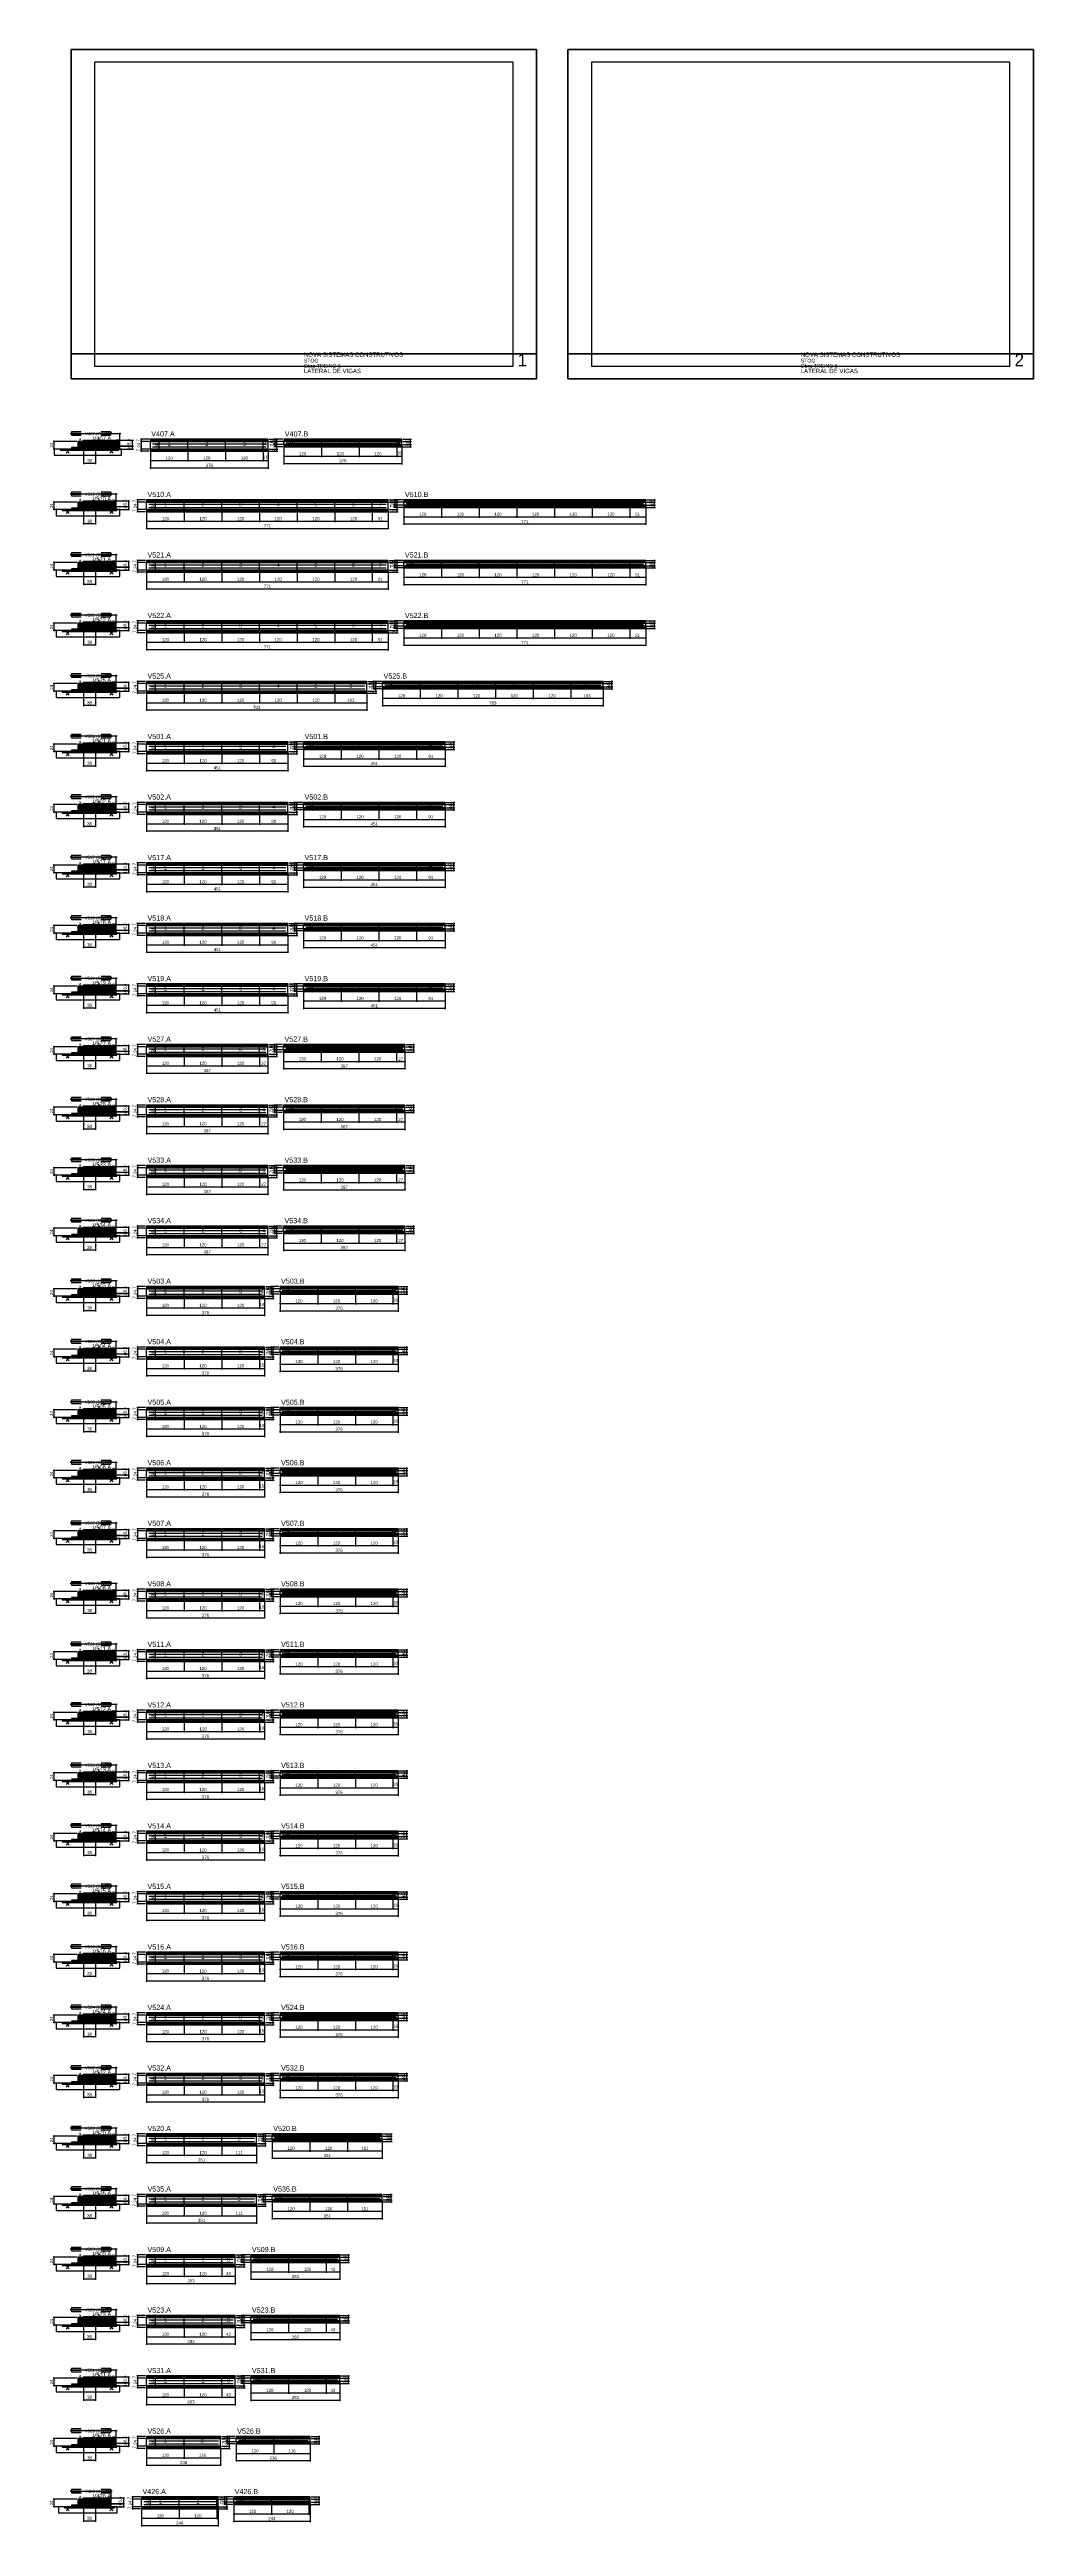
# Model space of a CAD drawing. Extents: x -9000 to 3070, y -6649 to 1250.
# Drawn here: x -69 to 3070, y -6649 to 1250 of the extents above.
import ezdxf
from ezdxf.enums import TextEntityAlignment as Align

# ---------------------------------------------------------------- set-up
doc = ezdxf.new("R2010")
doc.units = 0
for name, color, linetype in [('5', 5, 'Continuous'), ('BARRA_ANCORAGEM', 126, 'Continuous'), ('barrote', 126, 'Continuous'), ('CARIMBO', 255, 'Continuous'), ('CONCRETO', 251, 'Continuous'), ('COTA', 241, 'Continuous'), ('Cota Seção (2x)', 241, 'Continuous'), ('detalhes', 7, 'Continuous'), ('Folhas', 255, 'Continuous'), ('Hachura', 251, 'Continuous'), ('HACHURACONCRETO', 251, 'Continuous'), ('Madeira', 126, 'Continuous'), ('NOMENCLATURA', 7, 'Continuous'), ('Painéis', 200, 'Continuous'), ('presilha', 224, 'Continuous'), ('SARR_2.2x5', 40, 'Continuous'), ('SARR_2.2x7', 40, 'Continuous'), ('SARRAFO_2_2X7', 40, 'Continuous'), ('SCO-___-LAJ', 224, 'Continuous'), ('TENSOR', 224, 'Continuous'), ('Texto Seção', 7, 'Continuous')]:
    doc.layers.add(name, color=color, linetype=linetype)
doc.dimstyles.new('PAINEL', dxfattribs={"dimtxt": 10, "dimasz": 3, "dimexe": 3, "dimexo": 3, "dimgap": 3, "dimtad": 1, "dimblk": 'OBLIQUE', "dimblk1": 'OBLIQUE', "dimcen": 2.5, "dimclrd": 4, "dimclre": 4, "dimclrt": 240, "dimazin": 3, "dimtfac": 1, "dimtmove": 0, "dimatfit": 3})
doc.dimstyles.new('SECAO2X', dxfattribs={"dimtxt": 7, "dimasz": 5, "dimexe": 3, "dimexo": 3, "dimgap": 2, "dimtad": 3, "dimblk": 'OBLIQUE', "dimblk1": 'OBLIQUE', "dimcen": 2.5, "dimclrd": 4, "dimclre": 4, "dimclrt": 1, "dimazin": 3, "dimtfac": 1, "dimtmove": 0, "dimatfit": 3})

# ---------------------------------------------------------------- blocks, each defined once
blk = doc.blocks.new('PAR_ESQ')
for p, q in [((-1, -1), (1, 1)), ((-1, 1), (1, -1))]:
    blk.add_line(p, q)
blk = doc.blocks.new('PAR_FUNDO_ESQ')
for p, q in [((-1, -1), (1, 1)), ((-1, 1), (1, -1))]:
    blk.add_line(p, q)
blk = doc.blocks.new('PAR_FUNDO_DIR')
for p, q in [((-1, -1), (1, 1)), ((-1, 1), (1, -1))]:
    blk.add_line(p, q)
blk = doc.blocks.new('par_int_esq')
for p, q in [((-1, -1), (1, 1)), ((-1, 1), (1, -1))]:
    blk.add_line(p, q)
blk = doc.blocks.new('par_int_dir')
for p, q in [((-1, -1), (1, 1)), ((-1, 1), (1, -1))]:
    blk.add_line(p, q)
blk = doc.blocks.new('_OBLIQUE')
at = {"color": 0, "linetype": 'BYBLOCK'}
blk.add_line((-0.5, -0.5), (0.5, 0.5), dxfattribs=at)

msp = doc.modelspace()

# ---------------------------------------------------------------- hatches: boundary and pattern name
at = {"layer": 'COTA'}
h = msp.add_hatch(dxfattribs=at)
h.set_pattern_fill('ANSI31', scale=0.4)
h.paths.add_polyline_path([(40, -16), (40, 4), (153, 4), (153, -14.6), (78, -14.6), (78, -16)])
h = msp.add_hatch(dxfattribs=at)
h.set_pattern_fill('ANSI31', scale=0.5)
h.paths.add_polyline_path([(253, 0), (373, 0), (373, 7), (253, 7)])
h = msp.add_hatch(dxfattribs=at)
h.set_pattern_fill('ANSI31', scale=0.5)
h.paths.add_polyline_path([(373, 0), (493, 0), (493, 7), (373, 7)])
h = msp.add_hatch(dxfattribs=at)
h.set_pattern_fill('ANSI31', scale=0.5)
h.paths.add_polyline_path([(493, 0), (613, 0), (613, 7), (493, 7)])
h = msp.add_hatch(dxfattribs=at)
h.set_pattern_fill('ANSI31', scale=0.5)
h.paths.add_polyline_path([(613, 0), (629, 0), (629, 7), (613, 7)])
h = msp.add_hatch(dxfattribs=at)
h.set_pattern_fill('ANSI31', scale=0.5)
h.paths.add_polyline_path([(679, 0), (799, 0), (799, 7), (679, 7)])
h = msp.add_hatch(dxfattribs=at)
h.set_pattern_fill('ANSI31', scale=0.5)
h.paths.add_polyline_path([(799, 0), (919, 0), (919, 7), (799, 7)])
h = msp.add_hatch(dxfattribs=at)
h.set_pattern_fill('ANSI31', scale=0.5)
h.paths.add_polyline_path([(919, 0), (1039, 0), (1039, 7), (919, 7)])
h = msp.add_hatch(dxfattribs=at)
h.set_pattern_fill('ANSI31', scale=0.5)
h.paths.add_polyline_path([(1039, 0), (1055, 0), (1055, 7), (1039, 7)])
h = msp.add_hatch(dxfattribs=at)
h.set_pattern_fill('ANSI31', scale=0.5)
h.paths.add_polyline_path([(253, -31), (373, -31), (373, -24), (253, -24)])
h = msp.add_hatch(dxfattribs=at)
h.set_pattern_fill('ANSI31', scale=0.5)
h.paths.add_polyline_path([(373, -31), (493, -31), (493, -24), (373, -24)])
h = msp.add_hatch(dxfattribs=at)
h.set_pattern_fill('ANSI31', scale=0.5)
h.paths.add_polyline_path([(493, -31), (613, -31), (613, -24), (493, -24)])
h = msp.add_hatch(dxfattribs=at)
h.set_pattern_fill('ANSI31', scale=0.5)
h.paths.add_polyline_path([(613, -31), (629, -31), (629, -24), (613, -24)])
h = msp.add_hatch(dxfattribs=at)
h.set_pattern_fill('ANSI31', scale=0.5)
h.paths.add_polyline_path([(679, -17), (799, -17), (799, -10), (679, -10)])
h = msp.add_hatch(dxfattribs=at)
h.set_pattern_fill('ANSI31', scale=0.5)
h.paths.add_polyline_path([(799, -17), (919, -17), (919, -10), (799, -10)])
h = msp.add_hatch(dxfattribs=at)
h.set_pattern_fill('ANSI31', scale=0.5)
h.paths.add_polyline_path([(919, -17), (1039, -17), (1039, -10), (919, -10)])
h = msp.add_hatch(dxfattribs=at)
h.set_pattern_fill('ANSI31', scale=0.5)
h.paths.add_polyline_path([(1039, -17), (1055, -17), (1055, -10), (1039, -10)])
h = msp.add_hatch(dxfattribs=at)
h.set_pattern_fill('ANSI31', scale=0.4)
h.paths.add_polyline_path([(40, -209), (40, -189), (141, -189), (141, -207.6), (78, -207.6), (78, -209)])
h = msp.add_hatch(dxfattribs=at)
h.set_pattern_fill('ANSI31', scale=0.5)
h.paths.add_polyline_path([(241, -193), (361, -193), (361, -186), (241, -186)])
h = msp.add_hatch(dxfattribs=at)
h.set_pattern_fill('ANSI31', scale=0.5)
h.paths.add_polyline_path([(241, -224), (361, -224), (361, -217), (241, -217)])
h = msp.add_hatch(dxfattribs=at)
h.set_pattern_fill('ANSI31', scale=0.5)
h.paths.add_polyline_path([(361, -193), (481, -193), (481, -186), (361, -186)])
h = msp.add_hatch(dxfattribs=at)
h.set_pattern_fill('ANSI31', scale=0.5)
h.paths.add_polyline_path([(361, -224), (481, -224), (481, -217), (361, -217)])
h = msp.add_hatch(dxfattribs=at)
h.set_pattern_fill('ANSI31', scale=0.5)
h.paths.add_polyline_path([(481, -193), (601, -193), (601, -186), (481, -186)])
h = msp.add_hatch(dxfattribs=at)
h.set_pattern_fill('ANSI31', scale=0.5)
h.paths.add_polyline_path([(481, -224), (601, -224), (601, -217), (481, -217)])
h = msp.add_hatch(dxfattribs=at)
h.set_pattern_fill('ANSI31', scale=0.5)
h.paths.add_polyline_path([(601, -193), (721, -193), (721, -186), (601, -186)])
h = msp.add_hatch(dxfattribs=at)
h.set_pattern_fill('ANSI31', scale=0.5)
h.paths.add_polyline_path([(601, -224), (721, -224), (721, -217), (601, -217)])
h = msp.add_hatch(dxfattribs=at)
h.set_pattern_fill('ANSI31', scale=0.5)
h.paths.add_polyline_path([(721, -193), (841, -193), (841, -186), (721, -186)])
h = msp.add_hatch(dxfattribs=at)
h.set_pattern_fill('ANSI31', scale=0.5)
h.paths.add_polyline_path([(721, -224), (841, -224), (841, -217), (721, -217)])
h = msp.add_hatch(dxfattribs=at)
h.set_pattern_fill('ANSI31', scale=0.5)
h.paths.add_polyline_path([(841, -193), (961, -193), (961, -186), (841, -186)])
h = msp.add_hatch(dxfattribs=at)
h.set_pattern_fill('ANSI31', scale=0.5)
h.paths.add_polyline_path([(841, -224), (961, -224), (961, -217), (841, -217)])
h = msp.add_hatch(dxfattribs=at)
h.set_pattern_fill('ANSI31', scale=0.5)
h.paths.add_polyline_path([(961, -193), (1012, -193), (1012, -186), (961, -186)])
h = msp.add_hatch(dxfattribs=at)
h.set_pattern_fill('ANSI31', scale=0.5)
h.paths.add_polyline_path([(961, -224), (1012, -224), (1012, -217), (961, -217)])
h = msp.add_hatch(dxfattribs=at)
h.set_pattern_fill('ANSI31', scale=0.5)
h.paths.add_polyline_path([(1062, -193), (1182, -193), (1182, -186), (1062, -186)])
h = msp.add_hatch(dxfattribs=at)
h.set_pattern_fill('ANSI31', scale=0.5)
h.paths.add_polyline_path([(1062, -210), (1182, -210), (1182, -203), (1062, -203)])
h = msp.add_hatch(dxfattribs=at)
h.set_pattern_fill('ANSI31', scale=0.5)
h.paths.add_polyline_path([(1182, -193), (1302, -193), (1302, -186), (1182, -186)])
h = msp.add_hatch(dxfattribs=at)
h.set_pattern_fill('ANSI31', scale=0.5)
h.paths.add_polyline_path([(1182, -210), (1302, -210), (1302, -203), (1182, -203)])
h = msp.add_hatch(dxfattribs=at)
h.set_pattern_fill('ANSI31', scale=0.5)
h.paths.add_polyline_path([(1302, -193), (1422, -193), (1422, -186), (1302, -186)])
h = msp.add_hatch(dxfattribs=at)
h.set_pattern_fill('ANSI31', scale=0.5)
h.paths.add_polyline_path([(1302, -210), (1422, -210), (1422, -203), (1302, -203)])
h = msp.add_hatch(dxfattribs=at)
h.set_pattern_fill('ANSI31', scale=0.5)
h.paths.add_polyline_path([(1422, -193), (1542, -193), (1542, -186), (1422, -186)])
h = msp.add_hatch(dxfattribs=at)
h.set_pattern_fill('ANSI31', scale=0.5)
h.paths.add_polyline_path([(1422, -210), (1542, -210), (1542, -203), (1422, -203)])
h = msp.add_hatch(dxfattribs=at)
h.set_pattern_fill('ANSI31', scale=0.5)
h.paths.add_polyline_path([(1542, -193), (1662, -193), (1662, -186), (1542, -186)])
h = msp.add_hatch(dxfattribs=at)
h.set_pattern_fill('ANSI31', scale=0.5)
h.paths.add_polyline_path([(1542, -210), (1662, -210), (1662, -203), (1542, -203)])
h = msp.add_hatch(dxfattribs=at)
h.set_pattern_fill('ANSI31', scale=0.5)
h.paths.add_polyline_path([(1662, -193), (1782, -193), (1782, -186), (1662, -186)])
h = msp.add_hatch(dxfattribs=at)
h.set_pattern_fill('ANSI31', scale=0.5)
h.paths.add_polyline_path([(1662, -210), (1782, -210), (1782, -203), (1662, -203)])
h = msp.add_hatch(dxfattribs=at)
h.set_pattern_fill('ANSI31', scale=0.5)
h.paths.add_polyline_path([(1782, -193), (1833, -193), (1833, -186), (1782, -186)])
h = msp.add_hatch(dxfattribs=at)
h.set_pattern_fill('ANSI31', scale=0.5)
h.paths.add_polyline_path([(1782, -210), (1833, -210), (1833, -203), (1782, -203)])
h = msp.add_hatch(dxfattribs=at)
h.set_pattern_fill('ANSI31', scale=0.4)
h.paths.add_polyline_path([(40, -402), (40, -382), (141, -382), (141, -400.6), (78, -400.6), (78, -402)])
h = msp.add_hatch(dxfattribs=at)
h.set_pattern_fill('ANSI31', scale=0.5)
h.paths.add_polyline_path([(241, -386), (361, -386), (361, -379), (241, -379)])
h = msp.add_hatch(dxfattribs=at)
h.set_pattern_fill('ANSI31', scale=0.5)
h.paths.add_polyline_path([(361, -386), (481, -386), (481, -379), (361, -379)])
h = msp.add_hatch(dxfattribs=at)
h.set_pattern_fill('ANSI31', scale=0.5)
h.paths.add_polyline_path([(481, -386), (601, -386), (601, -379), (481, -379)])
h = msp.add_hatch(dxfattribs=at)
h.set_pattern_fill('ANSI31', scale=0.5)
h.paths.add_polyline_path([(601, -386), (721, -386), (721, -379), (601, -379)])
h = msp.add_hatch(dxfattribs=at)
h.set_pattern_fill('ANSI31', scale=0.5)
h.paths.add_polyline_path([(721, -386), (841, -386), (841, -379), (721, -379)])
h = msp.add_hatch(dxfattribs=at)
h.set_pattern_fill('ANSI31', scale=0.5)
h.paths.add_polyline_path([(841, -386), (961, -386), (961, -379), (841, -379)])
h = msp.add_hatch(dxfattribs=at)
h.set_pattern_fill('ANSI31', scale=0.5)
h.paths.add_polyline_path([(961, -386), (1012, -386), (1012, -379), (961, -379)])
h = msp.add_hatch(dxfattribs=at)
h.set_pattern_fill('ANSI31', scale=0.5)
h.paths.add_polyline_path([(1062, -386), (1182, -386), (1182, -379), (1062, -379)])
h = msp.add_hatch(dxfattribs=at)
h.set_pattern_fill('ANSI31', scale=0.5)
h.paths.add_polyline_path([(1182, -386), (1302, -386), (1302, -379), (1182, -379)])
h = msp.add_hatch(dxfattribs=at)
h.set_pattern_fill('ANSI31', scale=0.5)
h.paths.add_polyline_path([(1302, -386), (1422, -386), (1422, -379), (1302, -379)])
h = msp.add_hatch(dxfattribs=at)
h.set_pattern_fill('ANSI31', scale=0.5)
h.paths.add_polyline_path([(1422, -386), (1542, -386), (1542, -379), (1422, -379)])
h = msp.add_hatch(dxfattribs=at)
h.set_pattern_fill('ANSI31', scale=0.5)
h.paths.add_polyline_path([(1542, -386), (1662, -386), (1662, -379), (1542, -379)])
h = msp.add_hatch(dxfattribs=at)
h.set_pattern_fill('ANSI31', scale=0.5)
h.paths.add_polyline_path([(1662, -386), (1782, -386), (1782, -379), (1662, -379)])
h = msp.add_hatch(dxfattribs=at)
h.set_pattern_fill('ANSI31', scale=0.5)
h.paths.add_polyline_path([(1782, -386), (1833, -386), (1833, -379), (1782, -379)])
h = msp.add_hatch(dxfattribs=at)
h.set_pattern_fill('ANSI31', scale=0.5)
h.paths.add_polyline_path([(241, -417), (361, -417), (361, -410), (241, -410)])
h = msp.add_hatch(dxfattribs=at)
h.set_pattern_fill('ANSI31', scale=0.5)
h.paths.add_polyline_path([(361, -417), (481, -417), (481, -410), (361, -410)])
h = msp.add_hatch(dxfattribs=at)
h.set_pattern_fill('ANSI31', scale=0.5)
h.paths.add_polyline_path([(481, -417), (601, -417), (601, -410), (481, -410)])
h = msp.add_hatch(dxfattribs=at)
h.set_pattern_fill('ANSI31', scale=0.5)
h.paths.add_polyline_path([(601, -417), (721, -417), (721, -410), (601, -410)])
h = msp.add_hatch(dxfattribs=at)
h.set_pattern_fill('ANSI31', scale=0.5)
h.paths.add_polyline_path([(721, -417), (841, -417), (841, -410), (721, -410)])
h = msp.add_hatch(dxfattribs=at)
h.set_pattern_fill('ANSI31', scale=0.5)
h.paths.add_polyline_path([(841, -417), (961, -417), (961, -410), (841, -410)])
h = msp.add_hatch(dxfattribs=at)
h.set_pattern_fill('ANSI31', scale=0.5)
h.paths.add_polyline_path([(961, -417), (1012, -417), (1012, -410), (961, -410)])
h = msp.add_hatch(dxfattribs=at)
h.set_pattern_fill('ANSI31', scale=0.5)
h.paths.add_polyline_path([(1062, -403), (1182, -403), (1182, -396), (1062, -396)])
h = msp.add_hatch(dxfattribs=at)
h.set_pattern_fill('ANSI31', scale=0.5)
h.paths.add_polyline_path([(1182, -403), (1302, -403), (1302, -396), (1182, -396)])
h = msp.add_hatch(dxfattribs=at)
h.set_pattern_fill('ANSI31', scale=0.5)
h.paths.add_polyline_path([(1302, -403), (1422, -403), (1422, -396), (1302, -396)])
h = msp.add_hatch(dxfattribs=at)
h.set_pattern_fill('ANSI31', scale=0.5)
h.paths.add_polyline_path([(1422, -403), (1542, -403), (1542, -396), (1422, -396)])
h = msp.add_hatch(dxfattribs=at)
h.set_pattern_fill('ANSI31', scale=0.5)
h.paths.add_polyline_path([(1542, -403), (1662, -403), (1662, -396), (1542, -396)])
h = msp.add_hatch(dxfattribs=at)
h.set_pattern_fill('ANSI31', scale=0.5)
h.paths.add_polyline_path([(1662, -403), (1782, -403), (1782, -396), (1662, -396)])
h = msp.add_hatch(dxfattribs=at)
h.set_pattern_fill('ANSI31', scale=0.5)
h.paths.add_polyline_path([(1782, -403), (1833, -403), (1833, -396), (1782, -396)])
h = msp.add_hatch(dxfattribs=at)
h.set_pattern_fill('ANSI31', scale=0.4)
h.paths.add_polyline_path([(40, -595), (40, -575), (141, -575), (141, -593.6), (78, -593.6), (78, -595)])
h = msp.add_hatch(dxfattribs=at)
h.set_pattern_fill('ANSI31', scale=0.5)
h.paths.add_polyline_path([(241, -579), (361, -579), (361, -572), (241, -572)])
h = msp.add_hatch(dxfattribs=at)
h.set_pattern_fill('ANSI31', scale=0.5)
h.paths.add_polyline_path([(241, -610), (361, -610), (361, -603), (241, -603)])
h = msp.add_hatch(dxfattribs=at)
h.set_pattern_fill('ANSI31', scale=0.5)
h.paths.add_polyline_path([(361, -579), (481, -579), (481, -572), (361, -572)])
h = msp.add_hatch(dxfattribs=at)
h.set_pattern_fill('ANSI31', scale=0.5)
h.paths.add_polyline_path([(361, -610), (481, -610), (481, -603), (361, -603)])
h = msp.add_hatch(dxfattribs=at)
h.set_pattern_fill('ANSI31', scale=0.5)
h.paths.add_polyline_path([(481, -579), (601, -579), (601, -572), (481, -572)])
h = msp.add_hatch(dxfattribs=at)
h.set_pattern_fill('ANSI31', scale=0.5)
h.paths.add_polyline_path([(481, -610), (601, -610), (601, -603), (481, -603)])
h = msp.add_hatch(dxfattribs=at)
h.set_pattern_fill('ANSI31', scale=0.5)
h.paths.add_polyline_path([(601, -579), (721, -579), (721, -572), (601, -572)])
h = msp.add_hatch(dxfattribs=at)
h.set_pattern_fill('ANSI31', scale=0.5)
h.paths.add_polyline_path([(601, -610), (721, -610), (721, -603), (601, -603)])
h = msp.add_hatch(dxfattribs=at)
h.set_pattern_fill('ANSI31', scale=0.5)
h.paths.add_polyline_path([(721, -579), (841, -579), (841, -572), (721, -572)])
h = msp.add_hatch(dxfattribs=at)
h.set_pattern_fill('ANSI31', scale=0.5)
h.paths.add_polyline_path([(721, -610), (841, -610), (841, -603), (721, -603)])
h = msp.add_hatch(dxfattribs=at)
h.set_pattern_fill('ANSI31', scale=0.5)
h.paths.add_polyline_path([(841, -579), (961, -579), (961, -572), (841, -572)])
h = msp.add_hatch(dxfattribs=at)
h.set_pattern_fill('ANSI31', scale=0.5)
h.paths.add_polyline_path([(841, -610), (961, -610), (961, -603), (841, -603)])
h = msp.add_hatch(dxfattribs=at)
h.set_pattern_fill('ANSI31', scale=0.5)
h.paths.add_polyline_path([(961, -579), (1012, -579), (1012, -572), (961, -572)])
h = msp.add_hatch(dxfattribs=at)
h.set_pattern_fill('ANSI31', scale=0.5)
h.paths.add_polyline_path([(961, -610), (1012, -610), (1012, -603), (961, -603)])
h = msp.add_hatch(dxfattribs=at)
h.set_pattern_fill('ANSI31', scale=0.5)
h.paths.add_polyline_path([(1062, -579), (1182, -579), (1182, -572), (1062, -572)])
h = msp.add_hatch(dxfattribs=at)
h.set_pattern_fill('ANSI31', scale=0.5)
h.paths.add_polyline_path([(1062, -596), (1182, -596), (1182, -589), (1062, -589)])
h = msp.add_hatch(dxfattribs=at)
h.set_pattern_fill('ANSI31', scale=0.5)
h.paths.add_polyline_path([(1182, -579), (1302, -579), (1302, -572), (1182, -572)])
h = msp.add_hatch(dxfattribs=at)
h.set_pattern_fill('ANSI31', scale=0.5)
h.paths.add_polyline_path([(1182, -596), (1302, -596), (1302, -589), (1182, -589)])
h = msp.add_hatch(dxfattribs=at)
h.set_pattern_fill('ANSI31', scale=0.5)
h.paths.add_polyline_path([(1302, -579), (1422, -579), (1422, -572), (1302, -572)])
h = msp.add_hatch(dxfattribs=at)
h.set_pattern_fill('ANSI31', scale=0.5)
h.paths.add_polyline_path([(1302, -596), (1422, -596), (1422, -589), (1302, -589)])
h = msp.add_hatch(dxfattribs=at)
h.set_pattern_fill('ANSI31', scale=0.5)
h.paths.add_polyline_path([(1422, -579), (1542, -579), (1542, -572), (1422, -572)])
h = msp.add_hatch(dxfattribs=at)
h.set_pattern_fill('ANSI31', scale=0.5)
h.paths.add_polyline_path([(1422, -596), (1542, -596), (1542, -589), (1422, -589)])
h = msp.add_hatch(dxfattribs=at)
h.set_pattern_fill('ANSI31', scale=0.5)
h.paths.add_polyline_path([(1542, -579), (1662, -579), (1662, -572), (1542, -572)])
h = msp.add_hatch(dxfattribs=at)
h.set_pattern_fill('ANSI31', scale=0.5)
h.paths.add_polyline_path([(1542, -596), (1662, -596), (1662, -589), (1542, -589)])
h = msp.add_hatch(dxfattribs=at)
h.set_pattern_fill('ANSI31', scale=0.5)
h.paths.add_polyline_path([(1662, -579), (1782, -579), (1782, -572), (1662, -572)])
h = msp.add_hatch(dxfattribs=at)
h.set_pattern_fill('ANSI31', scale=0.5)
h.paths.add_polyline_path([(1662, -596), (1782, -596), (1782, -589), (1662, -589)])
h = msp.add_hatch(dxfattribs=at)
h.set_pattern_fill('ANSI31', scale=0.5)
h.paths.add_polyline_path([(1782, -579), (1833, -579), (1833, -572), (1782, -572)])
h = msp.add_hatch(dxfattribs=at)
h.set_pattern_fill('ANSI31', scale=0.5)
h.paths.add_polyline_path([(1782, -596), (1833, -596), (1833, -589), (1782, -589)])
h = msp.add_hatch(dxfattribs=at)
h.set_pattern_fill('ANSI31', scale=0.4)
h.paths.add_polyline_path([(40, -788), (40, -768), (141, -768), (141, -786.6), (78, -786.6), (78, -788)])
h = msp.add_hatch(dxfattribs=at)
h.set_pattern_fill('ANSI31', scale=0.5)
h.paths.add_polyline_path([(241, -772), (361, -772), (361, -765), (241, -765)])
h = msp.add_hatch(dxfattribs=at)
h.set_pattern_fill('ANSI31', scale=0.5)
h.paths.add_polyline_path([(361, -772), (481, -772), (481, -765), (361, -765)])
h = msp.add_hatch(dxfattribs=at)
h.set_pattern_fill('ANSI31', scale=0.5)
h.paths.add_polyline_path([(481, -772), (601, -772), (601, -765), (481, -765)])
h = msp.add_hatch(dxfattribs=at)
h.set_pattern_fill('ANSI31', scale=0.5)
h.paths.add_polyline_path([(601, -772), (721, -772), (721, -765), (601, -765)])
h = msp.add_hatch(dxfattribs=at)
h.set_pattern_fill('ANSI31', scale=0.5)
h.paths.add_polyline_path([(721, -772), (841, -772), (841, -765), (721, -765)])
h = msp.add_hatch(dxfattribs=at)
h.set_pattern_fill('ANSI31', scale=0.5)
h.paths.add_polyline_path([(841, -772), (944, -772), (944, -765), (841, -765)])
h = msp.add_hatch(dxfattribs=at)
h.set_pattern_fill('ANSI31', scale=0.5)
h.paths.add_polyline_path([(994, -772), (1114, -772), (1114, -765), (994, -765)])
h = msp.add_hatch(dxfattribs=at)
h.set_pattern_fill('ANSI31', scale=0.5)
h.paths.add_polyline_path([(994, -789), (1114, -789), (1114, -782), (994, -782)])
h = msp.add_hatch(dxfattribs=at)
h.set_pattern_fill('ANSI31', scale=0.5)
h.paths.add_polyline_path([(1114, -772), (1234, -772), (1234, -765), (1114, -765)])
h = msp.add_hatch(dxfattribs=at)
h.set_pattern_fill('ANSI31', scale=0.5)
h.paths.add_polyline_path([(1114, -789), (1234, -789), (1234, -782), (1114, -782)])
h = msp.add_hatch(dxfattribs=at)
h.set_pattern_fill('ANSI31', scale=0.5)
h.paths.add_polyline_path([(1234, -772), (1354, -772), (1354, -765), (1234, -765)])
h = msp.add_hatch(dxfattribs=at)
h.set_pattern_fill('ANSI31', scale=0.5)
h.paths.add_polyline_path([(1234, -789), (1354, -789), (1354, -782), (1234, -782)])
h = msp.add_hatch(dxfattribs=at)
h.set_pattern_fill('ANSI31', scale=0.5)
h.paths.add_polyline_path([(1354, -772), (1474, -772), (1474, -765), (1354, -765)])
h = msp.add_hatch(dxfattribs=at)
h.set_pattern_fill('ANSI31', scale=0.5)
h.paths.add_polyline_path([(1354, -789), (1474, -789), (1474, -782), (1354, -782)])
h = msp.add_hatch(dxfattribs=at)
h.set_pattern_fill('ANSI31', scale=0.5)
h.paths.add_polyline_path([(1474, -772), (1594, -772), (1594, -765), (1474, -765)])
h = msp.add_hatch(dxfattribs=at)
h.set_pattern_fill('ANSI31', scale=0.5)
h.paths.add_polyline_path([(1474, -789), (1594, -789), (1594, -782), (1474, -782)])
h = msp.add_hatch(dxfattribs=at)
h.set_pattern_fill('ANSI31', scale=0.5)
h.paths.add_polyline_path([(1594, -772), (1697, -772), (1697, -765), (1594, -765)])
h = msp.add_hatch(dxfattribs=at)
h.set_pattern_fill('ANSI31', scale=0.5)
h.paths.add_polyline_path([(1594, -789), (1697, -789), (1697, -782), (1594, -782)])
h = msp.add_hatch(dxfattribs=at)
h.set_pattern_fill('ANSI31', scale=0.5)
h.paths.add_polyline_path([(241, -803), (361, -803), (361, -796), (241, -796)])
h = msp.add_hatch(dxfattribs=at)
h.set_pattern_fill('ANSI31', scale=0.5)
h.paths.add_polyline_path([(361, -803), (481, -803), (481, -796), (361, -796)])
h = msp.add_hatch(dxfattribs=at)
h.set_pattern_fill('ANSI31', scale=0.5)
h.paths.add_polyline_path([(481, -803), (601, -803), (601, -796), (481, -796)])
h = msp.add_hatch(dxfattribs=at)
h.set_pattern_fill('ANSI31', scale=0.5)
h.paths.add_polyline_path([(601, -803), (721, -803), (721, -796), (601, -796)])
h = msp.add_hatch(dxfattribs=at)
h.set_pattern_fill('ANSI31', scale=0.5)
h.paths.add_polyline_path([(721, -803), (841, -803), (841, -796), (721, -796)])
h = msp.add_hatch(dxfattribs=at)
h.set_pattern_fill('ANSI31', scale=0.5)
h.paths.add_polyline_path([(841, -803), (944, -803), (944, -796), (841, -796)])
h = msp.add_hatch(dxfattribs=at)
h.set_pattern_fill('ANSI31', scale=0.4)
h.paths.add_polyline_path([(40, -981), (40, -961), (141, -961), (141, -979.6), (78, -979.6), (78, -981)])
h = msp.add_hatch(dxfattribs=at)
h.set_pattern_fill('ANSI31', scale=0.5)
h.paths.add_polyline_path([(241, -965), (361, -965), (361, -958), (241, -958)])
h = msp.add_hatch(dxfattribs=at)
h.set_pattern_fill('ANSI31', scale=0.5)
h.paths.add_polyline_path([(241, -996), (361, -996), (361, -989), (241, -989)])
h = msp.add_hatch(dxfattribs=at)
h.set_pattern_fill('ANSI31', scale=0.5)
h.paths.add_polyline_path([(361, -965), (481, -965), (481, -958), (361, -958)])
h = msp.add_hatch(dxfattribs=at)
h.set_pattern_fill('ANSI31', scale=0.5)
h.paths.add_polyline_path([(361, -996), (481, -996), (481, -989), (361, -989)])
h = msp.add_hatch(dxfattribs=at)
h.set_pattern_fill('ANSI31', scale=0.5)
h.paths.add_polyline_path([(481, -965), (601, -965), (601, -958), (481, -958)])
h = msp.add_hatch(dxfattribs=at)
h.set_pattern_fill('ANSI31', scale=0.5)
h.paths.add_polyline_path([(481, -996), (601, -996), (601, -989), (481, -989)])
h = msp.add_hatch(dxfattribs=at)
h.set_pattern_fill('ANSI31', scale=0.5)
h.paths.add_polyline_path([(601, -965), (692, -965), (692, -958), (601, -958)])
h = msp.add_hatch(dxfattribs=at)
h.set_pattern_fill('ANSI31', scale=0.5)
h.paths.add_polyline_path([(601, -996), (692, -996), (692, -989), (601, -989)])
h = msp.add_hatch(dxfattribs=at)
h.set_pattern_fill('ANSI31', scale=0.5)
h.paths.add_polyline_path([(742, -965), (862, -965), (862, -958), (742, -958)])
h = msp.add_hatch(dxfattribs=at)
h.set_pattern_fill('ANSI31', scale=0.5)
h.paths.add_polyline_path([(742, -982), (862, -982), (862, -975), (742, -975)])
h = msp.add_hatch(dxfattribs=at)
h.set_pattern_fill('ANSI31', scale=0.5)
h.paths.add_polyline_path([(862, -965), (982, -965), (982, -958), (862, -958)])
h = msp.add_hatch(dxfattribs=at)
h.set_pattern_fill('ANSI31', scale=0.5)
h.paths.add_polyline_path([(862, -982), (982, -982), (982, -975), (862, -975)])
h = msp.add_hatch(dxfattribs=at)
h.set_pattern_fill('ANSI31', scale=0.5)
h.paths.add_polyline_path([(982, -965), (1102, -965), (1102, -958), (982, -958)])
h = msp.add_hatch(dxfattribs=at)
h.set_pattern_fill('ANSI31', scale=0.5)
h.paths.add_polyline_path([(982, -982), (1102, -982), (1102, -975), (982, -975)])
h = msp.add_hatch(dxfattribs=at)
h.set_pattern_fill('ANSI31', scale=0.5)
h.paths.add_polyline_path([(1102, -965), (1193, -965), (1193, -958), (1102, -958)])
h = msp.add_hatch(dxfattribs=at)
h.set_pattern_fill('ANSI31', scale=0.5)
h.paths.add_polyline_path([(1102, -982), (1193, -982), (1193, -975), (1102, -975)])
h = msp.add_hatch(dxfattribs=at)
h.set_pattern_fill('ANSI31', scale=0.4)
h.paths.add_polyline_path([(40, -1174), (40, -1154), (141, -1154), (141, -1172.6), (78, -1172.6), (78, -1174)])
h = msp.add_hatch(dxfattribs=at)
h.set_pattern_fill('ANSI31', scale=0.5)
h.paths.add_polyline_path([(241, -1158), (361, -1158), (361, -1151), (241, -1151)])
h = msp.add_hatch(dxfattribs=at)
h.set_pattern_fill('ANSI31', scale=0.5)
h.paths.add_polyline_path([(241, -1189), (361, -1189), (361, -1182), (241, -1182)])
h = msp.add_hatch(dxfattribs=at)
h.set_pattern_fill('ANSI31', scale=0.5)
h.paths.add_polyline_path([(361, -1158), (481, -1158), (481, -1151), (361, -1151)])
h = msp.add_hatch(dxfattribs=at)
h.set_pattern_fill('ANSI31', scale=0.5)
h.paths.add_polyline_path([(361, -1189), (481, -1189), (481, -1182), (361, -1182)])
h = msp.add_hatch(dxfattribs=at)
h.set_pattern_fill('ANSI31', scale=0.5)
h.paths.add_polyline_path([(481, -1158), (601, -1158), (601, -1151), (481, -1151)])
h = msp.add_hatch(dxfattribs=at)
h.set_pattern_fill('ANSI31', scale=0.5)
h.paths.add_polyline_path([(481, -1189), (601, -1189), (601, -1182), (481, -1182)])
h = msp.add_hatch(dxfattribs=at)
h.set_pattern_fill('ANSI31', scale=0.5)
h.paths.add_polyline_path([(601, -1158), (692, -1158), (692, -1151), (601, -1151)])
h = msp.add_hatch(dxfattribs=at)
h.set_pattern_fill('ANSI31', scale=0.5)
h.paths.add_polyline_path([(601, -1189), (692, -1189), (692, -1182), (601, -1182)])
h = msp.add_hatch(dxfattribs=at)
h.set_pattern_fill('ANSI31', scale=0.5)
h.paths.add_polyline_path([(742, -1158), (862, -1158), (862, -1151), (742, -1151)])
h = msp.add_hatch(dxfattribs=at)
h.set_pattern_fill('ANSI31', scale=0.5)
h.paths.add_polyline_path([(742, -1175), (862, -1175), (862, -1168), (742, -1168)])
h = msp.add_hatch(dxfattribs=at)
h.set_pattern_fill('ANSI31', scale=0.5)
h.paths.add_polyline_path([(862, -1158), (982, -1158), (982, -1151), (862, -1151)])
h = msp.add_hatch(dxfattribs=at)
h.set_pattern_fill('ANSI31', scale=0.5)
h.paths.add_polyline_path([(862, -1175), (982, -1175), (982, -1168), (862, -1168)])
h = msp.add_hatch(dxfattribs=at)
h.set_pattern_fill('ANSI31', scale=0.5)
h.paths.add_polyline_path([(982, -1158), (1102, -1158), (1102, -1151), (982, -1151)])
h = msp.add_hatch(dxfattribs=at)
h.set_pattern_fill('ANSI31', scale=0.5)
h.paths.add_polyline_path([(982, -1175), (1102, -1175), (1102, -1168), (982, -1168)])
h = msp.add_hatch(dxfattribs=at)
h.set_pattern_fill('ANSI31', scale=0.5)
h.paths.add_polyline_path([(1102, -1158), (1193, -1158), (1193, -1151), (1102, -1151)])
h = msp.add_hatch(dxfattribs=at)
h.set_pattern_fill('ANSI31', scale=0.5)
h.paths.add_polyline_path([(1102, -1175), (1193, -1175), (1193, -1168), (1102, -1168)])
h = msp.add_hatch(dxfattribs=at)
h.set_pattern_fill('ANSI31', scale=0.4)
h.paths.add_polyline_path([(40, -1367), (40, -1347), (141, -1347), (141, -1365.6), (78, -1365.6), (78, -1367)])
h = msp.add_hatch(dxfattribs=at)
h.set_pattern_fill('ANSI31', scale=0.5)
h.paths.add_polyline_path([(241, -1351), (361, -1351), (361, -1344), (241, -1344)])
h = msp.add_hatch(dxfattribs=at)
h.set_pattern_fill('ANSI31', scale=0.5)
h.paths.add_polyline_path([(241, -1382), (361, -1382), (361, -1375), (241, -1375)])
h = msp.add_hatch(dxfattribs=at)
h.set_pattern_fill('ANSI31', scale=0.5)
h.paths.add_polyline_path([(361, -1351), (481, -1351), (481, -1344), (361, -1344)])
h = msp.add_hatch(dxfattribs=at)
h.set_pattern_fill('ANSI31', scale=0.5)
h.paths.add_polyline_path([(361, -1382), (481, -1382), (481, -1375), (361, -1375)])
h = msp.add_hatch(dxfattribs=at)
h.set_pattern_fill('ANSI31', scale=0.5)
h.paths.add_polyline_path([(481, -1351), (601, -1351), (601, -1344), (481, -1344)])
h = msp.add_hatch(dxfattribs=at)
h.set_pattern_fill('ANSI31', scale=0.5)
h.paths.add_polyline_path([(481, -1382), (601, -1382), (601, -1375), (481, -1375)])
h = msp.add_hatch(dxfattribs=at)
h.set_pattern_fill('ANSI31', scale=0.5)
h.paths.add_polyline_path([(601, -1351), (692, -1351), (692, -1344), (601, -1344)])
h = msp.add_hatch(dxfattribs=at)
h.set_pattern_fill('ANSI31', scale=0.5)
h.paths.add_polyline_path([(601, -1382), (692, -1382), (692, -1375), (601, -1375)])
h = msp.add_hatch(dxfattribs=at)
h.set_pattern_fill('ANSI31', scale=0.5)
h.paths.add_polyline_path([(742, -1351), (862, -1351), (862, -1344), (742, -1344)])
h = msp.add_hatch(dxfattribs=at)
h.set_pattern_fill('ANSI31', scale=0.5)
h.paths.add_polyline_path([(742, -1368), (862, -1368), (862, -1361), (742, -1361)])
h = msp.add_hatch(dxfattribs=at)
h.set_pattern_fill('ANSI31', scale=0.5)
h.paths.add_polyline_path([(862, -1351), (982, -1351), (982, -1344), (862, -1344)])
h = msp.add_hatch(dxfattribs=at)
h.set_pattern_fill('ANSI31', scale=0.5)
h.paths.add_polyline_path([(862, -1368), (982, -1368), (982, -1361), (862, -1361)])
h = msp.add_hatch(dxfattribs=at)
h.set_pattern_fill('ANSI31', scale=0.5)
h.paths.add_polyline_path([(982, -1351), (1102, -1351), (1102, -1344), (982, -1344)])
h = msp.add_hatch(dxfattribs=at)
h.set_pattern_fill('ANSI31', scale=0.5)
h.paths.add_polyline_path([(982, -1368), (1102, -1368), (1102, -1361), (982, -1361)])
h = msp.add_hatch(dxfattribs=at)
h.set_pattern_fill('ANSI31', scale=0.5)
h.paths.add_polyline_path([(1102, -1351), (1193, -1351), (1193, -1344), (1102, -1344)])
h = msp.add_hatch(dxfattribs=at)
h.set_pattern_fill('ANSI31', scale=0.5)
h.paths.add_polyline_path([(1102, -1368), (1193, -1368), (1193, -1361), (1102, -1361)])
h = msp.add_hatch(dxfattribs=at)
h.set_pattern_fill('ANSI31', scale=0.4)
h.paths.add_polyline_path([(40, -1560), (40, -1540), (141, -1540), (141, -1558.6), (78, -1558.6), (78, -1560)])
h = msp.add_hatch(dxfattribs=at)
h.set_pattern_fill('ANSI31', scale=0.5)
h.paths.add_polyline_path([(241, -1544), (361, -1544), (361, -1537), (241, -1537)])
h = msp.add_hatch(dxfattribs=at)
h.set_pattern_fill('ANSI31', scale=0.5)
h.paths.add_polyline_path([(241, -1575), (361, -1575), (361, -1568), (241, -1568)])
h = msp.add_hatch(dxfattribs=at)
h.set_pattern_fill('ANSI31', scale=0.5)
h.paths.add_polyline_path([(361, -1544), (481, -1544), (481, -1537), (361, -1537)])
h = msp.add_hatch(dxfattribs=at)
h.set_pattern_fill('ANSI31', scale=0.5)
h.paths.add_polyline_path([(361, -1575), (481, -1575), (481, -1568), (361, -1568)])
h = msp.add_hatch(dxfattribs=at)
h.set_pattern_fill('ANSI31', scale=0.5)
h.paths.add_polyline_path([(481, -1544), (601, -1544), (601, -1537), (481, -1537)])
h = msp.add_hatch(dxfattribs=at)
h.set_pattern_fill('ANSI31', scale=0.5)
h.paths.add_polyline_path([(481, -1575), (601, -1575), (601, -1568), (481, -1568)])
h = msp.add_hatch(dxfattribs=at)
h.set_pattern_fill('ANSI31', scale=0.5)
h.paths.add_polyline_path([(601, -1544), (692, -1544), (692, -1537), (601, -1537)])
h = msp.add_hatch(dxfattribs=at)
h.set_pattern_fill('ANSI31', scale=0.5)
h.paths.add_polyline_path([(601, -1575), (692, -1575), (692, -1568), (601, -1568)])
h = msp.add_hatch(dxfattribs=at)
h.set_pattern_fill('ANSI31', scale=0.5)
h.paths.add_polyline_path([(742, -1544), (862, -1544), (862, -1537), (742, -1537)])
h = msp.add_hatch(dxfattribs=at)
h.set_pattern_fill('ANSI31', scale=0.5)
h.paths.add_polyline_path([(742, -1561), (862, -1561), (862, -1554), (742, -1554)])
h = msp.add_hatch(dxfattribs=at)
h.set_pattern_fill('ANSI31', scale=0.5)
h.paths.add_polyline_path([(862, -1544), (982, -1544), (982, -1537), (862, -1537)])
h = msp.add_hatch(dxfattribs=at)
h.set_pattern_fill('ANSI31', scale=0.5)
h.paths.add_polyline_path([(862, -1561), (982, -1561), (982, -1554), (862, -1554)])
h = msp.add_hatch(dxfattribs=at)
h.set_pattern_fill('ANSI31', scale=0.5)
h.paths.add_polyline_path([(982, -1544), (1102, -1544), (1102, -1537), (982, -1537)])
h = msp.add_hatch(dxfattribs=at)
h.set_pattern_fill('ANSI31', scale=0.5)
h.paths.add_polyline_path([(982, -1561), (1102, -1561), (1102, -1554), (982, -1554)])
h = msp.add_hatch(dxfattribs=at)
h.set_pattern_fill('ANSI31', scale=0.5)
h.paths.add_polyline_path([(1102, -1544), (1193, -1544), (1193, -1537), (1102, -1537)])
h = msp.add_hatch(dxfattribs=at)
h.set_pattern_fill('ANSI31', scale=0.5)
h.paths.add_polyline_path([(1102, -1561), (1193, -1561), (1193, -1554), (1102, -1554)])
h = msp.add_hatch(dxfattribs=at)
h.set_pattern_fill('ANSI31', scale=0.4)
h.paths.add_polyline_path([(40, -1753), (40, -1733), (141, -1733), (141, -1751.6), (78, -1751.6), (78, -1753)])
h = msp.add_hatch(dxfattribs=at)
h.set_pattern_fill('ANSI31', scale=0.5)
h.paths.add_polyline_path([(241, -1737), (361, -1737), (361, -1730), (241, -1730)])
h = msp.add_hatch(dxfattribs=at)
h.set_pattern_fill('ANSI31', scale=0.5)
h.paths.add_polyline_path([(361, -1737), (481, -1737), (481, -1730), (361, -1730)])
h = msp.add_hatch(dxfattribs=at)
h.set_pattern_fill('ANSI31', scale=0.5)
h.paths.add_polyline_path([(481, -1737), (601, -1737), (601, -1730), (481, -1730)])
h = msp.add_hatch(dxfattribs=at)
h.set_pattern_fill('ANSI31', scale=0.5)
h.paths.add_polyline_path([(601, -1737), (692, -1737), (692, -1730), (601, -1730)])
h = msp.add_hatch(dxfattribs=at)
h.set_pattern_fill('ANSI31', scale=0.5)
h.paths.add_polyline_path([(742, -1737), (862, -1737), (862, -1730), (742, -1730)])
h = msp.add_hatch(dxfattribs=at)
h.set_pattern_fill('ANSI31', scale=0.5)
h.paths.add_polyline_path([(862, -1737), (982, -1737), (982, -1730), (862, -1730)])
h = msp.add_hatch(dxfattribs=at)
h.set_pattern_fill('ANSI31', scale=0.5)
h.paths.add_polyline_path([(982, -1737), (1102, -1737), (1102, -1730), (982, -1730)])
h = msp.add_hatch(dxfattribs=at)
h.set_pattern_fill('ANSI31', scale=0.5)
h.paths.add_polyline_path([(1102, -1737), (1193, -1737), (1193, -1730), (1102, -1730)])
h = msp.add_hatch(dxfattribs=at)
h.set_pattern_fill('ANSI31', scale=0.5)
h.paths.add_polyline_path([(241, -1768), (361, -1768), (361, -1761), (241, -1761)])
h = msp.add_hatch(dxfattribs=at)
h.set_pattern_fill('ANSI31', scale=0.5)
h.paths.add_polyline_path([(361, -1768), (481, -1768), (481, -1761), (361, -1761)])
h = msp.add_hatch(dxfattribs=at)
h.set_pattern_fill('ANSI31', scale=0.5)
h.paths.add_polyline_path([(481, -1768), (601, -1768), (601, -1761), (481, -1761)])
h = msp.add_hatch(dxfattribs=at)
h.set_pattern_fill('ANSI31', scale=0.5)
h.paths.add_polyline_path([(601, -1768), (692, -1768), (692, -1761), (601, -1761)])
h = msp.add_hatch(dxfattribs=at)
h.set_pattern_fill('ANSI31', scale=0.5)
h.paths.add_polyline_path([(742, -1754), (862, -1754), (862, -1747), (742, -1747)])
h = msp.add_hatch(dxfattribs=at)
h.set_pattern_fill('ANSI31', scale=0.5)
h.paths.add_polyline_path([(862, -1754), (982, -1754), (982, -1747), (862, -1747)])
h = msp.add_hatch(dxfattribs=at)
h.set_pattern_fill('ANSI31', scale=0.5)
h.paths.add_polyline_path([(982, -1754), (1102, -1754), (1102, -1747), (982, -1747)])
h = msp.add_hatch(dxfattribs=at)
h.set_pattern_fill('ANSI31', scale=0.5)
h.paths.add_polyline_path([(1102, -1754), (1193, -1754), (1193, -1747), (1102, -1747)])
h = msp.add_hatch(dxfattribs=at)
h.set_pattern_fill('ANSI31', scale=0.4)
h.paths.add_polyline_path([(40, -1946), (40, -1926), (141, -1926), (141, -1944.6), (78, -1944.6), (78, -1946)])
h = msp.add_hatch(dxfattribs=at)
h.set_pattern_fill('ANSI31', scale=0.5)
h.paths.add_polyline_path([(241, -1930), (361, -1930), (361, -1923), (241, -1923)])
h = msp.add_hatch(dxfattribs=at)
h.set_pattern_fill('ANSI31', scale=0.5)
h.paths.add_polyline_path([(241, -1961), (361, -1961), (361, -1954), (241, -1954)])
h = msp.add_hatch(dxfattribs=at)
h.set_pattern_fill('ANSI31', scale=0.5)
h.paths.add_polyline_path([(361, -1930), (481, -1930), (481, -1923), (361, -1923)])
h = msp.add_hatch(dxfattribs=at)
h.set_pattern_fill('ANSI31', scale=0.5)
h.paths.add_polyline_path([(361, -1961), (481, -1961), (481, -1954), (361, -1954)])
h = msp.add_hatch(dxfattribs=at)
h.set_pattern_fill('ANSI31', scale=0.5)
h.paths.add_polyline_path([(481, -1930), (601, -1930), (601, -1923), (481, -1923)])
h = msp.add_hatch(dxfattribs=at)
h.set_pattern_fill('ANSI31', scale=0.5)
h.paths.add_polyline_path([(481, -1961), (601, -1961), (601, -1954), (481, -1954)])
h = msp.add_hatch(dxfattribs=at)
h.set_pattern_fill('ANSI31', scale=0.5)
h.paths.add_polyline_path([(601, -1930), (628, -1930), (628, -1923), (601, -1923)])
h = msp.add_hatch(dxfattribs=at)
h.set_pattern_fill('ANSI31', scale=0.5)
h.paths.add_polyline_path([(601, -1961), (628, -1961), (628, -1954), (601, -1954)])
h = msp.add_hatch(dxfattribs=at)
h.set_pattern_fill('ANSI31', scale=0.5)
h.paths.add_polyline_path([(678, -1930), (798, -1930), (798, -1923), (678, -1923)])
h = msp.add_hatch(dxfattribs=at)
h.set_pattern_fill('ANSI31', scale=0.5)
h.paths.add_polyline_path([(678, -1947), (798, -1947), (798, -1940), (678, -1940)])
h = msp.add_hatch(dxfattribs=at)
h.set_pattern_fill('ANSI31', scale=0.5)
h.paths.add_polyline_path([(798, -1930), (918, -1930), (918, -1923), (798, -1923)])
h = msp.add_hatch(dxfattribs=at)
h.set_pattern_fill('ANSI31', scale=0.5)
h.paths.add_polyline_path([(798, -1947), (918, -1947), (918, -1940), (798, -1940)])
h = msp.add_hatch(dxfattribs=at)
h.set_pattern_fill('ANSI31', scale=0.5)
h.paths.add_polyline_path([(918, -1930), (1038, -1930), (1038, -1923), (918, -1923)])
h = msp.add_hatch(dxfattribs=at)
h.set_pattern_fill('ANSI31', scale=0.5)
h.paths.add_polyline_path([(918, -1947), (1038, -1947), (1038, -1940), (918, -1940)])
h = msp.add_hatch(dxfattribs=at)
h.set_pattern_fill('ANSI31', scale=0.5)
h.paths.add_polyline_path([(1038, -1930), (1065, -1930), (1065, -1923), (1038, -1923)])
h = msp.add_hatch(dxfattribs=at)
h.set_pattern_fill('ANSI31', scale=0.5)
h.paths.add_polyline_path([(1038, -1947), (1065, -1947), (1065, -1940), (1038, -1940)])
h = msp.add_hatch(dxfattribs=at)
h.set_pattern_fill('ANSI31', scale=0.4)
h.paths.add_polyline_path([(40, -2139), (40, -2119), (141, -2119), (141, -2137.6), (78, -2137.6), (78, -2139)])
h = msp.add_hatch(dxfattribs=at)
h.set_pattern_fill('ANSI31', scale=0.5)
h.paths.add_polyline_path([(241, -2123), (361, -2123), (361, -2116), (241, -2116)])
h = msp.add_hatch(dxfattribs=at)
h.set_pattern_fill('ANSI31', scale=0.5)
h.paths.add_polyline_path([(361, -2123), (481, -2123), (481, -2116), (361, -2116)])
h = msp.add_hatch(dxfattribs=at)
h.set_pattern_fill('ANSI31', scale=0.5)
h.paths.add_polyline_path([(481, -2123), (601, -2123), (601, -2116), (481, -2116)])
h = msp.add_hatch(dxfattribs=at)
h.set_pattern_fill('ANSI31', scale=0.5)
h.paths.add_polyline_path([(601, -2123), (628, -2123), (628, -2116), (601, -2116)])
h = msp.add_hatch(dxfattribs=at)
h.set_pattern_fill('ANSI31', scale=0.5)
h.paths.add_polyline_path([(678, -2123), (798, -2123), (798, -2116), (678, -2116)])
h = msp.add_hatch(dxfattribs=at)
h.set_pattern_fill('ANSI31', scale=0.5)
h.paths.add_polyline_path([(798, -2123), (918, -2123), (918, -2116), (798, -2116)])
h = msp.add_hatch(dxfattribs=at)
h.set_pattern_fill('ANSI31', scale=0.5)
h.paths.add_polyline_path([(918, -2123), (1038, -2123), (1038, -2116), (918, -2116)])
h = msp.add_hatch(dxfattribs=at)
h.set_pattern_fill('ANSI31', scale=0.5)
h.paths.add_polyline_path([(1038, -2123), (1065, -2123), (1065, -2116), (1038, -2116)])
h = msp.add_hatch(dxfattribs=at)
h.set_pattern_fill('ANSI31', scale=0.5)
h.paths.add_polyline_path([(241, -2154), (361, -2154), (361, -2147), (241, -2147)])
h = msp.add_hatch(dxfattribs=at)
h.set_pattern_fill('ANSI31', scale=0.5)
h.paths.add_polyline_path([(361, -2154), (481, -2154), (481, -2147), (361, -2147)])
h = msp.add_hatch(dxfattribs=at)
h.set_pattern_fill('ANSI31', scale=0.5)
h.paths.add_polyline_path([(481, -2154), (601, -2154), (601, -2147), (481, -2147)])
h = msp.add_hatch(dxfattribs=at)
h.set_pattern_fill('ANSI31', scale=0.5)
h.paths.add_polyline_path([(601, -2154), (628, -2154), (628, -2147), (601, -2147)])
h = msp.add_hatch(dxfattribs=at)
h.set_pattern_fill('ANSI31', scale=0.5)
h.paths.add_polyline_path([(678, -2140), (798, -2140), (798, -2133), (678, -2133)])
h = msp.add_hatch(dxfattribs=at)
h.set_pattern_fill('ANSI31', scale=0.5)
h.paths.add_polyline_path([(798, -2140), (918, -2140), (918, -2133), (798, -2133)])
h = msp.add_hatch(dxfattribs=at)
h.set_pattern_fill('ANSI31', scale=0.5)
h.paths.add_polyline_path([(918, -2140), (1038, -2140), (1038, -2133), (918, -2133)])
h = msp.add_hatch(dxfattribs=at)
h.set_pattern_fill('ANSI31', scale=0.5)
h.paths.add_polyline_path([(1038, -2140), (1065, -2140), (1065, -2133), (1038, -2133)])
h = msp.add_hatch(dxfattribs=at)
h.set_pattern_fill('ANSI31', scale=0.4)
h.paths.add_polyline_path([(40, -2332), (40, -2312), (141, -2312), (141, -2330.6), (78, -2330.6), (78, -2332)])
h = msp.add_hatch(dxfattribs=at)
h.set_pattern_fill('ANSI31', scale=0.5)
h.paths.add_polyline_path([(241, -2316), (361, -2316), (361, -2309), (241, -2309)])
h = msp.add_hatch(dxfattribs=at)
h.set_pattern_fill('ANSI31', scale=0.5)
h.paths.add_polyline_path([(241, -2347), (361, -2347), (361, -2340), (241, -2340)])
h = msp.add_hatch(dxfattribs=at)
h.set_pattern_fill('ANSI31', scale=0.5)
h.paths.add_polyline_path([(361, -2316), (481, -2316), (481, -2309), (361, -2309)])
h = msp.add_hatch(dxfattribs=at)
h.set_pattern_fill('ANSI31', scale=0.5)
h.paths.add_polyline_path([(361, -2347), (481, -2347), (481, -2340), (361, -2340)])
h = msp.add_hatch(dxfattribs=at)
h.set_pattern_fill('ANSI31', scale=0.5)
h.paths.add_polyline_path([(481, -2316), (601, -2316), (601, -2309), (481, -2309)])
h = msp.add_hatch(dxfattribs=at)
h.set_pattern_fill('ANSI31', scale=0.5)
h.paths.add_polyline_path([(481, -2347), (601, -2347), (601, -2340), (481, -2340)])
h = msp.add_hatch(dxfattribs=at)
h.set_pattern_fill('ANSI31', scale=0.5)
h.paths.add_polyline_path([(601, -2316), (628, -2316), (628, -2309), (601, -2309)])
h = msp.add_hatch(dxfattribs=at)
h.set_pattern_fill('ANSI31', scale=0.5)
h.paths.add_polyline_path([(601, -2347), (628, -2347), (628, -2340), (601, -2340)])
h = msp.add_hatch(dxfattribs=at)
h.set_pattern_fill('ANSI31', scale=0.5)
h.paths.add_polyline_path([(678, -2316), (798, -2316), (798, -2309), (678, -2309)])
h = msp.add_hatch(dxfattribs=at)
h.set_pattern_fill('ANSI31', scale=0.5)
h.paths.add_polyline_path([(678, -2333), (798, -2333), (798, -2326), (678, -2326)])
h = msp.add_hatch(dxfattribs=at)
h.set_pattern_fill('ANSI31', scale=0.5)
h.paths.add_polyline_path([(798, -2316), (918, -2316), (918, -2309), (798, -2309)])
h = msp.add_hatch(dxfattribs=at)
h.set_pattern_fill('ANSI31', scale=0.5)
h.paths.add_polyline_path([(798, -2333), (918, -2333), (918, -2326), (798, -2326)])
h = msp.add_hatch(dxfattribs=at)
h.set_pattern_fill('ANSI31', scale=0.5)
h.paths.add_polyline_path([(918, -2316), (1038, -2316), (1038, -2309), (918, -2309)])
h = msp.add_hatch(dxfattribs=at)
h.set_pattern_fill('ANSI31', scale=0.5)
h.paths.add_polyline_path([(918, -2333), (1038, -2333), (1038, -2326), (918, -2326)])
h = msp.add_hatch(dxfattribs=at)
h.set_pattern_fill('ANSI31', scale=0.5)
h.paths.add_polyline_path([(1038, -2316), (1065, -2316), (1065, -2309), (1038, -2309)])
h = msp.add_hatch(dxfattribs=at)
h.set_pattern_fill('ANSI31', scale=0.5)
h.paths.add_polyline_path([(1038, -2333), (1065, -2333), (1065, -2326), (1038, -2326)])
h = msp.add_hatch(dxfattribs=at)
h.set_pattern_fill('ANSI31', scale=0.4)
h.paths.add_polyline_path([(40, -2525), (40, -2505), (141, -2505), (141, -2523.6), (78, -2523.6), (78, -2525)])
h = msp.add_hatch(dxfattribs=at)
h.set_pattern_fill('ANSI31', scale=0.5)
h.paths.add_polyline_path([(241, -2509), (361, -2509), (361, -2502), (241, -2502)])
h = msp.add_hatch(dxfattribs=at)
h.set_pattern_fill('ANSI31', scale=0.5)
h.paths.add_polyline_path([(361, -2509), (481, -2509), (481, -2502), (361, -2502)])
h = msp.add_hatch(dxfattribs=at)
h.set_pattern_fill('ANSI31', scale=0.5)
h.paths.add_polyline_path([(481, -2509), (601, -2509), (601, -2502), (481, -2502)])
h = msp.add_hatch(dxfattribs=at)
h.set_pattern_fill('ANSI31', scale=0.5)
h.paths.add_polyline_path([(601, -2509), (628, -2509), (628, -2502), (601, -2502)])
h = msp.add_hatch(dxfattribs=at)
h.set_pattern_fill('ANSI31', scale=0.5)
h.paths.add_polyline_path([(678, -2509), (798, -2509), (798, -2502), (678, -2502)])
h = msp.add_hatch(dxfattribs=at)
h.set_pattern_fill('ANSI31', scale=0.5)
h.paths.add_polyline_path([(678, -2526), (798, -2526), (798, -2519), (678, -2519)])
h = msp.add_hatch(dxfattribs=at)
h.set_pattern_fill('ANSI31', scale=0.5)
h.paths.add_polyline_path([(798, -2509), (918, -2509), (918, -2502), (798, -2502)])
h = msp.add_hatch(dxfattribs=at)
h.set_pattern_fill('ANSI31', scale=0.5)
h.paths.add_polyline_path([(798, -2526), (918, -2526), (918, -2519), (798, -2519)])
h = msp.add_hatch(dxfattribs=at)
h.set_pattern_fill('ANSI31', scale=0.5)
h.paths.add_polyline_path([(918, -2509), (1038, -2509), (1038, -2502), (918, -2502)])
h = msp.add_hatch(dxfattribs=at)
h.set_pattern_fill('ANSI31', scale=0.5)
h.paths.add_polyline_path([(918, -2526), (1038, -2526), (1038, -2519), (918, -2519)])
h = msp.add_hatch(dxfattribs=at)
h.set_pattern_fill('ANSI31', scale=0.5)
h.paths.add_polyline_path([(1038, -2509), (1065, -2509), (1065, -2502), (1038, -2502)])
h = msp.add_hatch(dxfattribs=at)
h.set_pattern_fill('ANSI31', scale=0.5)
h.paths.add_polyline_path([(1038, -2526), (1065, -2526), (1065, -2519), (1038, -2519)])
h = msp.add_hatch(dxfattribs=at)
h.set_pattern_fill('ANSI31', scale=0.5)
h.paths.add_polyline_path([(241, -2540), (361, -2540), (361, -2533), (241, -2533)])
h = msp.add_hatch(dxfattribs=at)
h.set_pattern_fill('ANSI31', scale=0.5)
h.paths.add_polyline_path([(361, -2540), (481, -2540), (481, -2533), (361, -2533)])
h = msp.add_hatch(dxfattribs=at)
h.set_pattern_fill('ANSI31', scale=0.5)
h.paths.add_polyline_path([(481, -2540), (601, -2540), (601, -2533), (481, -2533)])
h = msp.add_hatch(dxfattribs=at)
h.set_pattern_fill('ANSI31', scale=0.5)
h.paths.add_polyline_path([(601, -2540), (628, -2540), (628, -2533), (601, -2533)])
h = msp.add_hatch(dxfattribs=at)
h.set_pattern_fill('ANSI31', scale=0.4)
h.paths.add_polyline_path([(40, -2718), (40, -2698), (141, -2698), (141, -2716.6), (78, -2716.6), (78, -2718)])
h = msp.add_hatch(dxfattribs=at)
h.set_pattern_fill('ANSI31', scale=0.5)
h.paths.add_polyline_path([(241, -2702), (361, -2702), (361, -2695), (241, -2695)])
h = msp.add_hatch(dxfattribs=at)
h.set_pattern_fill('ANSI31', scale=0.5)
h.paths.add_polyline_path([(241, -2733), (361, -2733), (361, -2726), (241, -2726)])
h = msp.add_hatch(dxfattribs=at)
h.set_pattern_fill('ANSI31', scale=0.5)
h.paths.add_polyline_path([(361, -2702), (481, -2702), (481, -2695), (361, -2695)])
h = msp.add_hatch(dxfattribs=at)
h.set_pattern_fill('ANSI31', scale=0.5)
h.paths.add_polyline_path([(361, -2733), (481, -2733), (481, -2726), (361, -2726)])
h = msp.add_hatch(dxfattribs=at)
h.set_pattern_fill('ANSI31', scale=0.5)
h.paths.add_polyline_path([(481, -2702), (601, -2702), (601, -2695), (481, -2695)])
h = msp.add_hatch(dxfattribs=at)
h.set_pattern_fill('ANSI31', scale=0.5)
h.paths.add_polyline_path([(481, -2733), (601, -2733), (601, -2726), (481, -2726)])
h = msp.add_hatch(dxfattribs=at)
h.set_pattern_fill('ANSI31', scale=0.5)
h.paths.add_polyline_path([(601, -2702), (617, -2702), (617, -2695), (601, -2695)])
h = msp.add_hatch(dxfattribs=at)
h.set_pattern_fill('ANSI31', scale=0.5)
h.paths.add_polyline_path([(601, -2733), (617, -2733), (617, -2726), (601, -2726)])
h = msp.add_hatch(dxfattribs=at)
h.set_pattern_fill('ANSI31', scale=0.5)
h.paths.add_polyline_path([(667, -2702), (787, -2702), (787, -2695), (667, -2695)])
h = msp.add_hatch(dxfattribs=at)
h.set_pattern_fill('ANSI31', scale=0.5)
h.paths.add_polyline_path([(667, -2719), (787, -2719), (787, -2712), (667, -2712)])
h = msp.add_hatch(dxfattribs=at)
h.set_pattern_fill('ANSI31', scale=0.5)
h.paths.add_polyline_path([(787, -2702), (907, -2702), (907, -2695), (787, -2695)])
h = msp.add_hatch(dxfattribs=at)
h.set_pattern_fill('ANSI31', scale=0.5)
h.paths.add_polyline_path([(787, -2719), (907, -2719), (907, -2712), (787, -2712)])
h = msp.add_hatch(dxfattribs=at)
h.set_pattern_fill('ANSI31', scale=0.5)
h.paths.add_polyline_path([(907, -2702), (1027, -2702), (1027, -2695), (907, -2695)])
h = msp.add_hatch(dxfattribs=at)
h.set_pattern_fill('ANSI31', scale=0.5)
h.paths.add_polyline_path([(907, -2719), (1027, -2719), (1027, -2712), (907, -2712)])
h = msp.add_hatch(dxfattribs=at)
h.set_pattern_fill('ANSI31', scale=0.5)
h.paths.add_polyline_path([(1027, -2702), (1043, -2702), (1043, -2695), (1027, -2695)])
h = msp.add_hatch(dxfattribs=at)
h.set_pattern_fill('ANSI31', scale=0.5)
h.paths.add_polyline_path([(1027, -2719), (1043, -2719), (1043, -2712), (1027, -2712)])
h = msp.add_hatch(dxfattribs=at)
h.set_pattern_fill('ANSI31', scale=0.4)
h.paths.add_polyline_path([(40, -2911), (40, -2891), (141, -2891), (141, -2909.6), (78, -2909.6), (78, -2911)])
h = msp.add_hatch(dxfattribs=at)
h.set_pattern_fill('ANSI31', scale=0.5)
h.paths.add_polyline_path([(241, -2895), (361, -2895), (361, -2888), (241, -2888)])
h = msp.add_hatch(dxfattribs=at)
h.set_pattern_fill('ANSI31', scale=0.5)
h.paths.add_polyline_path([(241, -2926), (361, -2926), (361, -2919), (241, -2919)])
h = msp.add_hatch(dxfattribs=at)
h.set_pattern_fill('ANSI31', scale=0.5)
h.paths.add_polyline_path([(361, -2895), (481, -2895), (481, -2888), (361, -2888)])
h = msp.add_hatch(dxfattribs=at)
h.set_pattern_fill('ANSI31', scale=0.5)
h.paths.add_polyline_path([(361, -2926), (481, -2926), (481, -2919), (361, -2919)])
h = msp.add_hatch(dxfattribs=at)
h.set_pattern_fill('ANSI31', scale=0.5)
h.paths.add_polyline_path([(481, -2895), (601, -2895), (601, -2888), (481, -2888)])
h = msp.add_hatch(dxfattribs=at)
h.set_pattern_fill('ANSI31', scale=0.5)
h.paths.add_polyline_path([(481, -2926), (601, -2926), (601, -2919), (481, -2919)])
h = msp.add_hatch(dxfattribs=at)
h.set_pattern_fill('ANSI31', scale=0.5)
h.paths.add_polyline_path([(601, -2895), (617, -2895), (617, -2888), (601, -2888)])
h = msp.add_hatch(dxfattribs=at)
h.set_pattern_fill('ANSI31', scale=0.5)
h.paths.add_polyline_path([(601, -2926), (617, -2926), (617, -2919), (601, -2919)])
h = msp.add_hatch(dxfattribs=at)
h.set_pattern_fill('ANSI31', scale=0.5)
h.paths.add_polyline_path([(667, -2895), (787, -2895), (787, -2888), (667, -2888)])
h = msp.add_hatch(dxfattribs=at)
h.set_pattern_fill('ANSI31', scale=0.5)
h.paths.add_polyline_path([(667, -2912), (787, -2912), (787, -2905), (667, -2905)])
h = msp.add_hatch(dxfattribs=at)
h.set_pattern_fill('ANSI31', scale=0.5)
h.paths.add_polyline_path([(787, -2895), (907, -2895), (907, -2888), (787, -2888)])
h = msp.add_hatch(dxfattribs=at)
h.set_pattern_fill('ANSI31', scale=0.5)
h.paths.add_polyline_path([(787, -2912), (907, -2912), (907, -2905), (787, -2905)])
h = msp.add_hatch(dxfattribs=at)
h.set_pattern_fill('ANSI31', scale=0.5)
h.paths.add_polyline_path([(907, -2895), (1027, -2895), (1027, -2888), (907, -2888)])
h = msp.add_hatch(dxfattribs=at)
h.set_pattern_fill('ANSI31', scale=0.5)
h.paths.add_polyline_path([(907, -2912), (1027, -2912), (1027, -2905), (907, -2905)])
h = msp.add_hatch(dxfattribs=at)
h.set_pattern_fill('ANSI31', scale=0.5)
h.paths.add_polyline_path([(1027, -2895), (1043, -2895), (1043, -2888), (1027, -2888)])
h = msp.add_hatch(dxfattribs=at)
h.set_pattern_fill('ANSI31', scale=0.5)
h.paths.add_polyline_path([(1027, -2912), (1043, -2912), (1043, -2905), (1027, -2905)])
h = msp.add_hatch(dxfattribs=at)
h.set_pattern_fill('ANSI31', scale=0.4)
h.paths.add_polyline_path([(40, -3104), (40, -3084), (141, -3084), (141, -3102.6), (78, -3102.6), (78, -3104)])
h = msp.add_hatch(dxfattribs=at)
h.set_pattern_fill('ANSI31', scale=0.5)
h.paths.add_polyline_path([(241, -3088), (361, -3088), (361, -3081), (241, -3081)])
h = msp.add_hatch(dxfattribs=at)
h.set_pattern_fill('ANSI31', scale=0.5)
h.paths.add_polyline_path([(241, -3119), (361, -3119), (361, -3112), (241, -3112)])
h = msp.add_hatch(dxfattribs=at)
h.set_pattern_fill('ANSI31', scale=0.5)
h.paths.add_polyline_path([(361, -3088), (481, -3088), (481, -3081), (361, -3081)])
h = msp.add_hatch(dxfattribs=at)
h.set_pattern_fill('ANSI31', scale=0.5)
h.paths.add_polyline_path([(361, -3119), (481, -3119), (481, -3112), (361, -3112)])
h = msp.add_hatch(dxfattribs=at)
h.set_pattern_fill('ANSI31', scale=0.5)
h.paths.add_polyline_path([(481, -3088), (601, -3088), (601, -3081), (481, -3081)])
h = msp.add_hatch(dxfattribs=at)
h.set_pattern_fill('ANSI31', scale=0.5)
h.paths.add_polyline_path([(481, -3119), (601, -3119), (601, -3112), (481, -3112)])
h = msp.add_hatch(dxfattribs=at)
h.set_pattern_fill('ANSI31', scale=0.5)
h.paths.add_polyline_path([(601, -3088), (617, -3088), (617, -3081), (601, -3081)])
h = msp.add_hatch(dxfattribs=at)
h.set_pattern_fill('ANSI31', scale=0.5)
h.paths.add_polyline_path([(601, -3119), (617, -3119), (617, -3112), (601, -3112)])
h = msp.add_hatch(dxfattribs=at)
h.set_pattern_fill('ANSI31', scale=0.5)
h.paths.add_polyline_path([(667, -3088), (787, -3088), (787, -3081), (667, -3081)])
h = msp.add_hatch(dxfattribs=at)
h.set_pattern_fill('ANSI31', scale=0.5)
h.paths.add_polyline_path([(667, -3105), (787, -3105), (787, -3098), (667, -3098)])
h = msp.add_hatch(dxfattribs=at)
h.set_pattern_fill('ANSI31', scale=0.5)
h.paths.add_polyline_path([(787, -3088), (907, -3088), (907, -3081), (787, -3081)])
h = msp.add_hatch(dxfattribs=at)
h.set_pattern_fill('ANSI31', scale=0.5)
h.paths.add_polyline_path([(787, -3105), (907, -3105), (907, -3098), (787, -3098)])
h = msp.add_hatch(dxfattribs=at)
h.set_pattern_fill('ANSI31', scale=0.5)
h.paths.add_polyline_path([(907, -3088), (1027, -3088), (1027, -3081), (907, -3081)])
h = msp.add_hatch(dxfattribs=at)
h.set_pattern_fill('ANSI31', scale=0.5)
h.paths.add_polyline_path([(907, -3105), (1027, -3105), (1027, -3098), (907, -3098)])
h = msp.add_hatch(dxfattribs=at)
h.set_pattern_fill('ANSI31', scale=0.5)
h.paths.add_polyline_path([(1027, -3088), (1043, -3088), (1043, -3081), (1027, -3081)])
h = msp.add_hatch(dxfattribs=at)
h.set_pattern_fill('ANSI31', scale=0.5)
h.paths.add_polyline_path([(1027, -3105), (1043, -3105), (1043, -3098), (1027, -3098)])
h = msp.add_hatch(dxfattribs=at)
h.set_pattern_fill('ANSI31', scale=0.4)
h.paths.add_polyline_path([(40, -3297), (40, -3277), (141, -3277), (141, -3295.6), (78, -3295.6), (78, -3297)])
h = msp.add_hatch(dxfattribs=at)
h.set_pattern_fill('ANSI31', scale=0.5)
h.paths.add_polyline_path([(241, -3281), (361, -3281), (361, -3274), (241, -3274)])
h = msp.add_hatch(dxfattribs=at)
h.set_pattern_fill('ANSI31', scale=0.5)
h.paths.add_polyline_path([(241, -3312), (361, -3312), (361, -3305), (241, -3305)])
h = msp.add_hatch(dxfattribs=at)
h.set_pattern_fill('ANSI31', scale=0.5)
h.paths.add_polyline_path([(361, -3281), (481, -3281), (481, -3274), (361, -3274)])
h = msp.add_hatch(dxfattribs=at)
h.set_pattern_fill('ANSI31', scale=0.5)
h.paths.add_polyline_path([(361, -3312), (481, -3312), (481, -3305), (361, -3305)])
h = msp.add_hatch(dxfattribs=at)
h.set_pattern_fill('ANSI31', scale=0.5)
h.paths.add_polyline_path([(481, -3281), (601, -3281), (601, -3274), (481, -3274)])
h = msp.add_hatch(dxfattribs=at)
h.set_pattern_fill('ANSI31', scale=0.5)
h.paths.add_polyline_path([(481, -3312), (601, -3312), (601, -3305), (481, -3305)])
h = msp.add_hatch(dxfattribs=at)
h.set_pattern_fill('ANSI31', scale=0.5)
h.paths.add_polyline_path([(601, -3281), (617, -3281), (617, -3274), (601, -3274)])
h = msp.add_hatch(dxfattribs=at)
h.set_pattern_fill('ANSI31', scale=0.5)
h.paths.add_polyline_path([(601, -3312), (617, -3312), (617, -3305), (601, -3305)])
h = msp.add_hatch(dxfattribs=at)
h.set_pattern_fill('ANSI31', scale=0.5)
h.paths.add_polyline_path([(667, -3281), (787, -3281), (787, -3274), (667, -3274)])
h = msp.add_hatch(dxfattribs=at)
h.set_pattern_fill('ANSI31', scale=0.5)
h.paths.add_polyline_path([(667, -3298), (787, -3298), (787, -3291), (667, -3291)])
h = msp.add_hatch(dxfattribs=at)
h.set_pattern_fill('ANSI31', scale=0.5)
h.paths.add_polyline_path([(787, -3281), (907, -3281), (907, -3274), (787, -3274)])
h = msp.add_hatch(dxfattribs=at)
h.set_pattern_fill('ANSI31', scale=0.5)
h.paths.add_polyline_path([(787, -3298), (907, -3298), (907, -3291), (787, -3291)])
h = msp.add_hatch(dxfattribs=at)
h.set_pattern_fill('ANSI31', scale=0.5)
h.paths.add_polyline_path([(907, -3281), (1027, -3281), (1027, -3274), (907, -3274)])
h = msp.add_hatch(dxfattribs=at)
h.set_pattern_fill('ANSI31', scale=0.5)
h.paths.add_polyline_path([(907, -3298), (1027, -3298), (1027, -3291), (907, -3291)])
h = msp.add_hatch(dxfattribs=at)
h.set_pattern_fill('ANSI31', scale=0.5)
h.paths.add_polyline_path([(1027, -3281), (1043, -3281), (1043, -3274), (1027, -3274)])
h = msp.add_hatch(dxfattribs=at)
h.set_pattern_fill('ANSI31', scale=0.5)
h.paths.add_polyline_path([(1027, -3298), (1043, -3298), (1043, -3291), (1027, -3291)])
h = msp.add_hatch(dxfattribs=at)
h.set_pattern_fill('ANSI31', scale=0.4)
h.paths.add_polyline_path([(40, -3490), (40, -3470), (141, -3470), (141, -3488.6), (78, -3488.6), (78, -3490)])
h = msp.add_hatch(dxfattribs=at)
h.set_pattern_fill('ANSI31', scale=0.5)
h.paths.add_polyline_path([(241, -3474), (361, -3474), (361, -3467), (241, -3467)])
h = msp.add_hatch(dxfattribs=at)
h.set_pattern_fill('ANSI31', scale=0.5)
h.paths.add_polyline_path([(361, -3474), (481, -3474), (481, -3467), (361, -3467)])
h = msp.add_hatch(dxfattribs=at)
h.set_pattern_fill('ANSI31', scale=0.5)
h.paths.add_polyline_path([(481, -3474), (601, -3474), (601, -3467), (481, -3467)])
h = msp.add_hatch(dxfattribs=at)
h.set_pattern_fill('ANSI31', scale=0.5)
h.paths.add_polyline_path([(601, -3474), (617, -3474), (617, -3467), (601, -3467)])
h = msp.add_hatch(dxfattribs=at)
h.set_pattern_fill('ANSI31', scale=0.5)
h.paths.add_polyline_path([(667, -3474), (787, -3474), (787, -3467), (667, -3467)])
h = msp.add_hatch(dxfattribs=at)
h.set_pattern_fill('ANSI31', scale=0.5)
h.paths.add_polyline_path([(787, -3474), (907, -3474), (907, -3467), (787, -3467)])
h = msp.add_hatch(dxfattribs=at)
h.set_pattern_fill('ANSI31', scale=0.5)
h.paths.add_polyline_path([(907, -3474), (1027, -3474), (1027, -3467), (907, -3467)])
h = msp.add_hatch(dxfattribs=at)
h.set_pattern_fill('ANSI31', scale=0.5)
h.paths.add_polyline_path([(1027, -3474), (1043, -3474), (1043, -3467), (1027, -3467)])
h = msp.add_hatch(dxfattribs=at)
h.set_pattern_fill('ANSI31', scale=0.5)
h.paths.add_polyline_path([(241, -3505), (361, -3505), (361, -3498), (241, -3498)])
h = msp.add_hatch(dxfattribs=at)
h.set_pattern_fill('ANSI31', scale=0.5)
h.paths.add_polyline_path([(361, -3505), (481, -3505), (481, -3498), (361, -3498)])
h = msp.add_hatch(dxfattribs=at)
h.set_pattern_fill('ANSI31', scale=0.5)
h.paths.add_polyline_path([(481, -3505), (601, -3505), (601, -3498), (481, -3498)])
h = msp.add_hatch(dxfattribs=at)
h.set_pattern_fill('ANSI31', scale=0.5)
h.paths.add_polyline_path([(601, -3505), (617, -3505), (617, -3498), (601, -3498)])
h = msp.add_hatch(dxfattribs=at)
h.set_pattern_fill('ANSI31', scale=0.5)
h.paths.add_polyline_path([(667, -3491), (787, -3491), (787, -3484), (667, -3484)])
h = msp.add_hatch(dxfattribs=at)
h.set_pattern_fill('ANSI31', scale=0.5)
h.paths.add_polyline_path([(787, -3491), (907, -3491), (907, -3484), (787, -3484)])
h = msp.add_hatch(dxfattribs=at)
h.set_pattern_fill('ANSI31', scale=0.5)
h.paths.add_polyline_path([(907, -3491), (1027, -3491), (1027, -3484), (907, -3484)])
h = msp.add_hatch(dxfattribs=at)
h.set_pattern_fill('ANSI31', scale=0.5)
h.paths.add_polyline_path([(1027, -3491), (1043, -3491), (1043, -3484), (1027, -3484)])
h = msp.add_hatch(dxfattribs=at)
h.set_pattern_fill('ANSI31', scale=0.4)
h.paths.add_polyline_path([(40, -3683), (40, -3663), (141, -3663), (141, -3681.6), (78, -3681.6), (78, -3683)])
h = msp.add_hatch(dxfattribs=at)
h.set_pattern_fill('ANSI31', scale=0.5)
h.paths.add_polyline_path([(241, -3667), (361, -3667), (361, -3660), (241, -3660)])
h = msp.add_hatch(dxfattribs=at)
h.set_pattern_fill('ANSI31', scale=0.5)
h.paths.add_polyline_path([(241, -3698), (361, -3698), (361, -3691), (241, -3691)])
h = msp.add_hatch(dxfattribs=at)
h.set_pattern_fill('ANSI31', scale=0.5)
h.paths.add_polyline_path([(361, -3667), (481, -3667), (481, -3660), (361, -3660)])
h = msp.add_hatch(dxfattribs=at)
h.set_pattern_fill('ANSI31', scale=0.5)
h.paths.add_polyline_path([(361, -3698), (481, -3698), (481, -3691), (361, -3691)])
h = msp.add_hatch(dxfattribs=at)
h.set_pattern_fill('ANSI31', scale=0.5)
h.paths.add_polyline_path([(481, -3667), (601, -3667), (601, -3660), (481, -3660)])
h = msp.add_hatch(dxfattribs=at)
h.set_pattern_fill('ANSI31', scale=0.5)
h.paths.add_polyline_path([(481, -3698), (601, -3698), (601, -3691), (481, -3691)])
h = msp.add_hatch(dxfattribs=at)
h.set_pattern_fill('ANSI31', scale=0.5)
h.paths.add_polyline_path([(601, -3667), (617, -3667), (617, -3660), (601, -3660)])
h = msp.add_hatch(dxfattribs=at)
h.set_pattern_fill('ANSI31', scale=0.5)
h.paths.add_polyline_path([(601, -3698), (617, -3698), (617, -3691), (601, -3691)])
h = msp.add_hatch(dxfattribs=at)
h.set_pattern_fill('ANSI31', scale=0.5)
h.paths.add_polyline_path([(667, -3667), (787, -3667), (787, -3660), (667, -3660)])
h = msp.add_hatch(dxfattribs=at)
h.set_pattern_fill('ANSI31', scale=0.5)
h.paths.add_polyline_path([(667, -3684), (787, -3684), (787, -3677), (667, -3677)])
h = msp.add_hatch(dxfattribs=at)
h.set_pattern_fill('ANSI31', scale=0.5)
h.paths.add_polyline_path([(787, -3667), (907, -3667), (907, -3660), (787, -3660)])
h = msp.add_hatch(dxfattribs=at)
h.set_pattern_fill('ANSI31', scale=0.5)
h.paths.add_polyline_path([(787, -3684), (907, -3684), (907, -3677), (787, -3677)])
h = msp.add_hatch(dxfattribs=at)
h.set_pattern_fill('ANSI31', scale=0.5)
h.paths.add_polyline_path([(907, -3667), (1027, -3667), (1027, -3660), (907, -3660)])
h = msp.add_hatch(dxfattribs=at)
h.set_pattern_fill('ANSI31', scale=0.5)
h.paths.add_polyline_path([(907, -3684), (1027, -3684), (1027, -3677), (907, -3677)])
h = msp.add_hatch(dxfattribs=at)
h.set_pattern_fill('ANSI31', scale=0.5)
h.paths.add_polyline_path([(1027, -3667), (1043, -3667), (1043, -3660), (1027, -3660)])
h = msp.add_hatch(dxfattribs=at)
h.set_pattern_fill('ANSI31', scale=0.5)
h.paths.add_polyline_path([(1027, -3684), (1043, -3684), (1043, -3677), (1027, -3677)])
h = msp.add_hatch(dxfattribs=at)
h.set_pattern_fill('ANSI31', scale=0.4)
h.paths.add_polyline_path([(40, -3876), (40, -3856), (141, -3856), (141, -3874.6), (78, -3874.6), (78, -3876)])
h = msp.add_hatch(dxfattribs=at)
h.set_pattern_fill('ANSI31', scale=0.5)
h.paths.add_polyline_path([(241, -3860), (361, -3860), (361, -3853), (241, -3853)])
h = msp.add_hatch(dxfattribs=at)
h.set_pattern_fill('ANSI31', scale=0.5)
h.paths.add_polyline_path([(361, -3860), (481, -3860), (481, -3853), (361, -3853)])
h = msp.add_hatch(dxfattribs=at)
h.set_pattern_fill('ANSI31', scale=0.5)
h.paths.add_polyline_path([(481, -3860), (601, -3860), (601, -3853), (481, -3853)])
h = msp.add_hatch(dxfattribs=at)
h.set_pattern_fill('ANSI31', scale=0.5)
h.paths.add_polyline_path([(601, -3860), (617, -3860), (617, -3853), (601, -3853)])
h = msp.add_hatch(dxfattribs=at)
h.set_pattern_fill('ANSI31', scale=0.5)
h.paths.add_polyline_path([(667, -3860), (787, -3860), (787, -3853), (667, -3853)])
h = msp.add_hatch(dxfattribs=at)
h.set_pattern_fill('ANSI31', scale=0.5)
h.paths.add_polyline_path([(667, -3877), (787, -3877), (787, -3870), (667, -3870)])
h = msp.add_hatch(dxfattribs=at)
h.set_pattern_fill('ANSI31', scale=0.5)
h.paths.add_polyline_path([(787, -3860), (907, -3860), (907, -3853), (787, -3853)])
h = msp.add_hatch(dxfattribs=at)
h.set_pattern_fill('ANSI31', scale=0.5)
h.paths.add_polyline_path([(787, -3877), (907, -3877), (907, -3870), (787, -3870)])
h = msp.add_hatch(dxfattribs=at)
h.set_pattern_fill('ANSI31', scale=0.5)
h.paths.add_polyline_path([(907, -3860), (1027, -3860), (1027, -3853), (907, -3853)])
h = msp.add_hatch(dxfattribs=at)
h.set_pattern_fill('ANSI31', scale=0.5)
h.paths.add_polyline_path([(907, -3877), (1027, -3877), (1027, -3870), (907, -3870)])
h = msp.add_hatch(dxfattribs=at)
h.set_pattern_fill('ANSI31', scale=0.5)
h.paths.add_polyline_path([(1027, -3860), (1043, -3860), (1043, -3853), (1027, -3853)])
h = msp.add_hatch(dxfattribs=at)
h.set_pattern_fill('ANSI31', scale=0.5)
h.paths.add_polyline_path([(1027, -3877), (1043, -3877), (1043, -3870), (1027, -3870)])
h = msp.add_hatch(dxfattribs=at)
h.set_pattern_fill('ANSI31', scale=0.5)
h.paths.add_polyline_path([(241, -3891), (361, -3891), (361, -3884), (241, -3884)])
h = msp.add_hatch(dxfattribs=at)
h.set_pattern_fill('ANSI31', scale=0.5)
h.paths.add_polyline_path([(361, -3891), (481, -3891), (481, -3884), (361, -3884)])
h = msp.add_hatch(dxfattribs=at)
h.set_pattern_fill('ANSI31', scale=0.5)
h.paths.add_polyline_path([(481, -3891), (601, -3891), (601, -3884), (481, -3884)])
h = msp.add_hatch(dxfattribs=at)
h.set_pattern_fill('ANSI31', scale=0.5)
h.paths.add_polyline_path([(601, -3891), (617, -3891), (617, -3884), (601, -3884)])
h = msp.add_hatch(dxfattribs=at)
h.set_pattern_fill('ANSI31', scale=0.4)
h.paths.add_polyline_path([(40, -4069), (40, -4049), (141, -4049), (141, -4067.6), (78, -4067.6), (78, -4069)])
h = msp.add_hatch(dxfattribs=at)
h.set_pattern_fill('ANSI31', scale=0.5)
h.paths.add_polyline_path([(241, -4053), (361, -4053), (361, -4046), (241, -4046)])
h = msp.add_hatch(dxfattribs=at)
h.set_pattern_fill('ANSI31', scale=0.5)
h.paths.add_polyline_path([(241, -4084), (361, -4084), (361, -4077), (241, -4077)])
h = msp.add_hatch(dxfattribs=at)
h.set_pattern_fill('ANSI31', scale=0.5)
h.paths.add_polyline_path([(361, -4053), (481, -4053), (481, -4046), (361, -4046)])
h = msp.add_hatch(dxfattribs=at)
h.set_pattern_fill('ANSI31', scale=0.5)
h.paths.add_polyline_path([(361, -4084), (481, -4084), (481, -4077), (361, -4077)])
h = msp.add_hatch(dxfattribs=at)
h.set_pattern_fill('ANSI31', scale=0.5)
h.paths.add_polyline_path([(481, -4053), (601, -4053), (601, -4046), (481, -4046)])
h = msp.add_hatch(dxfattribs=at)
h.set_pattern_fill('ANSI31', scale=0.5)
h.paths.add_polyline_path([(481, -4084), (601, -4084), (601, -4077), (481, -4077)])
h = msp.add_hatch(dxfattribs=at)
h.set_pattern_fill('ANSI31', scale=0.5)
h.paths.add_polyline_path([(601, -4053), (617, -4053), (617, -4046), (601, -4046)])
h = msp.add_hatch(dxfattribs=at)
h.set_pattern_fill('ANSI31', scale=0.5)
h.paths.add_polyline_path([(601, -4084), (617, -4084), (617, -4077), (601, -4077)])
h = msp.add_hatch(dxfattribs=at)
h.set_pattern_fill('ANSI31', scale=0.5)
h.paths.add_polyline_path([(667, -4053), (787, -4053), (787, -4046), (667, -4046)])
h = msp.add_hatch(dxfattribs=at)
h.set_pattern_fill('ANSI31', scale=0.5)
h.paths.add_polyline_path([(667, -4070), (787, -4070), (787, -4063), (667, -4063)])
h = msp.add_hatch(dxfattribs=at)
h.set_pattern_fill('ANSI31', scale=0.5)
h.paths.add_polyline_path([(787, -4053), (907, -4053), (907, -4046), (787, -4046)])
h = msp.add_hatch(dxfattribs=at)
h.set_pattern_fill('ANSI31', scale=0.5)
h.paths.add_polyline_path([(787, -4070), (907, -4070), (907, -4063), (787, -4063)])
h = msp.add_hatch(dxfattribs=at)
h.set_pattern_fill('ANSI31', scale=0.5)
h.paths.add_polyline_path([(907, -4053), (1027, -4053), (1027, -4046), (907, -4046)])
h = msp.add_hatch(dxfattribs=at)
h.set_pattern_fill('ANSI31', scale=0.5)
h.paths.add_polyline_path([(907, -4070), (1027, -4070), (1027, -4063), (907, -4063)])
h = msp.add_hatch(dxfattribs=at)
h.set_pattern_fill('ANSI31', scale=0.5)
h.paths.add_polyline_path([(1027, -4053), (1043, -4053), (1043, -4046), (1027, -4046)])
h = msp.add_hatch(dxfattribs=at)
h.set_pattern_fill('ANSI31', scale=0.5)
h.paths.add_polyline_path([(1027, -4070), (1043, -4070), (1043, -4063), (1027, -4063)])
h = msp.add_hatch(dxfattribs=at)
h.set_pattern_fill('ANSI31', scale=0.4)
h.paths.add_polyline_path([(40, -4262), (40, -4242), (141, -4242), (141, -4260.6), (78, -4260.6), (78, -4262)])
h = msp.add_hatch(dxfattribs=at)
h.set_pattern_fill('ANSI31', scale=0.5)
h.paths.add_polyline_path([(241, -4246), (361, -4246), (361, -4239), (241, -4239)])
h = msp.add_hatch(dxfattribs=at)
h.set_pattern_fill('ANSI31', scale=0.5)
h.paths.add_polyline_path([(361, -4246), (481, -4246), (481, -4239), (361, -4239)])
h = msp.add_hatch(dxfattribs=at)
h.set_pattern_fill('ANSI31', scale=0.5)
h.paths.add_polyline_path([(481, -4246), (601, -4246), (601, -4239), (481, -4239)])
h = msp.add_hatch(dxfattribs=at)
h.set_pattern_fill('ANSI31', scale=0.5)
h.paths.add_polyline_path([(601, -4246), (617, -4246), (617, -4239), (601, -4239)])
h = msp.add_hatch(dxfattribs=at)
h.set_pattern_fill('ANSI31', scale=0.5)
h.paths.add_polyline_path([(667, -4246), (787, -4246), (787, -4239), (667, -4239)])
h = msp.add_hatch(dxfattribs=at)
h.set_pattern_fill('ANSI31', scale=0.5)
h.paths.add_polyline_path([(667, -4263), (787, -4263), (787, -4256), (667, -4256)])
h = msp.add_hatch(dxfattribs=at)
h.set_pattern_fill('ANSI31', scale=0.5)
h.paths.add_polyline_path([(787, -4246), (907, -4246), (907, -4239), (787, -4239)])
h = msp.add_hatch(dxfattribs=at)
h.set_pattern_fill('ANSI31', scale=0.5)
h.paths.add_polyline_path([(787, -4263), (907, -4263), (907, -4256), (787, -4256)])
h = msp.add_hatch(dxfattribs=at)
h.set_pattern_fill('ANSI31', scale=0.5)
h.paths.add_polyline_path([(907, -4246), (1027, -4246), (1027, -4239), (907, -4239)])
h = msp.add_hatch(dxfattribs=at)
h.set_pattern_fill('ANSI31', scale=0.5)
h.paths.add_polyline_path([(907, -4263), (1027, -4263), (1027, -4256), (907, -4256)])
h = msp.add_hatch(dxfattribs=at)
h.set_pattern_fill('ANSI31', scale=0.5)
h.paths.add_polyline_path([(1027, -4246), (1043, -4246), (1043, -4239), (1027, -4239)])
h = msp.add_hatch(dxfattribs=at)
h.set_pattern_fill('ANSI31', scale=0.5)
h.paths.add_polyline_path([(1027, -4263), (1043, -4263), (1043, -4256), (1027, -4256)])
h = msp.add_hatch(dxfattribs=at)
h.set_pattern_fill('ANSI31', scale=0.5)
h.paths.add_polyline_path([(241, -4277), (361, -4277), (361, -4270), (241, -4270)])
h = msp.add_hatch(dxfattribs=at)
h.set_pattern_fill('ANSI31', scale=0.5)
h.paths.add_polyline_path([(361, -4277), (481, -4277), (481, -4270), (361, -4270)])
h = msp.add_hatch(dxfattribs=at)
h.set_pattern_fill('ANSI31', scale=0.5)
h.paths.add_polyline_path([(481, -4277), (601, -4277), (601, -4270), (481, -4270)])
h = msp.add_hatch(dxfattribs=at)
h.set_pattern_fill('ANSI31', scale=0.5)
h.paths.add_polyline_path([(601, -4277), (617, -4277), (617, -4270), (601, -4270)])
h = msp.add_hatch(dxfattribs=at)
h.set_pattern_fill('ANSI31', scale=0.4)
h.paths.add_polyline_path([(40, -4455), (40, -4435), (141, -4435), (141, -4453.6), (78, -4453.6), (78, -4455)])
h = msp.add_hatch(dxfattribs=at)
h.set_pattern_fill('ANSI31', scale=0.5)
h.paths.add_polyline_path([(241, -4439), (361, -4439), (361, -4432), (241, -4432)])
h = msp.add_hatch(dxfattribs=at)
h.set_pattern_fill('ANSI31', scale=0.5)
h.paths.add_polyline_path([(241, -4470), (361, -4470), (361, -4463), (241, -4463)])
h = msp.add_hatch(dxfattribs=at)
h.set_pattern_fill('ANSI31', scale=0.5)
h.paths.add_polyline_path([(361, -4439), (481, -4439), (481, -4432), (361, -4432)])
h = msp.add_hatch(dxfattribs=at)
h.set_pattern_fill('ANSI31', scale=0.5)
h.paths.add_polyline_path([(361, -4470), (481, -4470), (481, -4463), (361, -4463)])
h = msp.add_hatch(dxfattribs=at)
h.set_pattern_fill('ANSI31', scale=0.5)
h.paths.add_polyline_path([(481, -4439), (601, -4439), (601, -4432), (481, -4432)])
h = msp.add_hatch(dxfattribs=at)
h.set_pattern_fill('ANSI31', scale=0.5)
h.paths.add_polyline_path([(481, -4470), (601, -4470), (601, -4463), (481, -4463)])
h = msp.add_hatch(dxfattribs=at)
h.set_pattern_fill('ANSI31', scale=0.5)
h.paths.add_polyline_path([(601, -4439), (617, -4439), (617, -4432), (601, -4432)])
h = msp.add_hatch(dxfattribs=at)
h.set_pattern_fill('ANSI31', scale=0.5)
h.paths.add_polyline_path([(601, -4470), (617, -4470), (617, -4463), (601, -4463)])
h = msp.add_hatch(dxfattribs=at)
h.set_pattern_fill('ANSI31', scale=0.5)
h.paths.add_polyline_path([(667, -4439), (787, -4439), (787, -4432), (667, -4432)])
h = msp.add_hatch(dxfattribs=at)
h.set_pattern_fill('ANSI31', scale=0.5)
h.paths.add_polyline_path([(667, -4456), (787, -4456), (787, -4449), (667, -4449)])
h = msp.add_hatch(dxfattribs=at)
h.set_pattern_fill('ANSI31', scale=0.5)
h.paths.add_polyline_path([(787, -4439), (907, -4439), (907, -4432), (787, -4432)])
h = msp.add_hatch(dxfattribs=at)
h.set_pattern_fill('ANSI31', scale=0.5)
h.paths.add_polyline_path([(787, -4456), (907, -4456), (907, -4449), (787, -4449)])
h = msp.add_hatch(dxfattribs=at)
h.set_pattern_fill('ANSI31', scale=0.5)
h.paths.add_polyline_path([(907, -4439), (1027, -4439), (1027, -4432), (907, -4432)])
h = msp.add_hatch(dxfattribs=at)
h.set_pattern_fill('ANSI31', scale=0.5)
h.paths.add_polyline_path([(907, -4456), (1027, -4456), (1027, -4449), (907, -4449)])
h = msp.add_hatch(dxfattribs=at)
h.set_pattern_fill('ANSI31', scale=0.5)
h.paths.add_polyline_path([(1027, -4439), (1043, -4439), (1043, -4432), (1027, -4432)])
h = msp.add_hatch(dxfattribs=at)
h.set_pattern_fill('ANSI31', scale=0.5)
h.paths.add_polyline_path([(1027, -4456), (1043, -4456), (1043, -4449), (1027, -4449)])
h = msp.add_hatch(dxfattribs=at)
h.set_pattern_fill('ANSI31', scale=0.4)
h.paths.add_polyline_path([(40, -4648), (40, -4628), (141, -4628), (141, -4646.6), (78, -4646.6), (78, -4648)])
h = msp.add_hatch(dxfattribs=at)
h.set_pattern_fill('ANSI31', scale=0.5)
h.paths.add_polyline_path([(241, -4632), (361, -4632), (361, -4625), (241, -4625)])
h = msp.add_hatch(dxfattribs=at)
h.set_pattern_fill('ANSI31', scale=0.5)
h.paths.add_polyline_path([(241, -4663), (361, -4663), (361, -4656), (241, -4656)])
h = msp.add_hatch(dxfattribs=at)
h.set_pattern_fill('ANSI31', scale=0.5)
h.paths.add_polyline_path([(361, -4632), (481, -4632), (481, -4625), (361, -4625)])
h = msp.add_hatch(dxfattribs=at)
h.set_pattern_fill('ANSI31', scale=0.5)
h.paths.add_polyline_path([(361, -4663), (481, -4663), (481, -4656), (361, -4656)])
h = msp.add_hatch(dxfattribs=at)
h.set_pattern_fill('ANSI31', scale=0.5)
h.paths.add_polyline_path([(481, -4632), (601, -4632), (601, -4625), (481, -4625)])
h = msp.add_hatch(dxfattribs=at)
h.set_pattern_fill('ANSI31', scale=0.5)
h.paths.add_polyline_path([(481, -4663), (601, -4663), (601, -4656), (481, -4656)])
h = msp.add_hatch(dxfattribs=at)
h.set_pattern_fill('ANSI31', scale=0.5)
h.paths.add_polyline_path([(601, -4632), (617, -4632), (617, -4625), (601, -4625)])
h = msp.add_hatch(dxfattribs=at)
h.set_pattern_fill('ANSI31', scale=0.5)
h.paths.add_polyline_path([(601, -4663), (617, -4663), (617, -4656), (601, -4656)])
h = msp.add_hatch(dxfattribs=at)
h.set_pattern_fill('ANSI31', scale=0.5)
h.paths.add_polyline_path([(667, -4632), (787, -4632), (787, -4625), (667, -4625)])
h = msp.add_hatch(dxfattribs=at)
h.set_pattern_fill('ANSI31', scale=0.5)
h.paths.add_polyline_path([(667, -4649), (787, -4649), (787, -4642), (667, -4642)])
h = msp.add_hatch(dxfattribs=at)
h.set_pattern_fill('ANSI31', scale=0.5)
h.paths.add_polyline_path([(787, -4632), (907, -4632), (907, -4625), (787, -4625)])
h = msp.add_hatch(dxfattribs=at)
h.set_pattern_fill('ANSI31', scale=0.5)
h.paths.add_polyline_path([(787, -4649), (907, -4649), (907, -4642), (787, -4642)])
h = msp.add_hatch(dxfattribs=at)
h.set_pattern_fill('ANSI31', scale=0.5)
h.paths.add_polyline_path([(907, -4632), (1027, -4632), (1027, -4625), (907, -4625)])
h = msp.add_hatch(dxfattribs=at)
h.set_pattern_fill('ANSI31', scale=0.5)
h.paths.add_polyline_path([(907, -4649), (1027, -4649), (1027, -4642), (907, -4642)])
h = msp.add_hatch(dxfattribs=at)
h.set_pattern_fill('ANSI31', scale=0.5)
h.paths.add_polyline_path([(1027, -4632), (1043, -4632), (1043, -4625), (1027, -4625)])
h = msp.add_hatch(dxfattribs=at)
h.set_pattern_fill('ANSI31', scale=0.5)
h.paths.add_polyline_path([(1027, -4649), (1043, -4649), (1043, -4642), (1027, -4642)])
h = msp.add_hatch(dxfattribs=at)
h.set_pattern_fill('ANSI31', scale=0.5)
h.paths.add_polyline_path([(241, -4825), (361, -4825), (361, -4818), (241, -4818)])
h = msp.add_hatch(dxfattribs=at)
h.set_pattern_fill('ANSI31', scale=0.5)
h.paths.add_polyline_path([(361, -4825), (481, -4825), (481, -4818), (361, -4818)])
h = msp.add_hatch(dxfattribs=at)
h.set_pattern_fill('ANSI31', scale=0.5)
h.paths.add_polyline_path([(481, -4825), (601, -4825), (601, -4818), (481, -4818)])
h = msp.add_hatch(dxfattribs=at)
h.set_pattern_fill('ANSI31', scale=0.5)
h.paths.add_polyline_path([(601, -4825), (617, -4825), (617, -4818), (601, -4818)])
h = msp.add_hatch(dxfattribs=at)
h.set_pattern_fill('ANSI31', scale=0.5)
h.paths.add_polyline_path([(667, -4825), (787, -4825), (787, -4818), (667, -4818)])
h = msp.add_hatch(dxfattribs=at)
h.set_pattern_fill('ANSI31', scale=0.5)
h.paths.add_polyline_path([(787, -4825), (907, -4825), (907, -4818), (787, -4818)])
h = msp.add_hatch(dxfattribs=at)
h.set_pattern_fill('ANSI31', scale=0.5)
h.paths.add_polyline_path([(907, -4825), (1027, -4825), (1027, -4818), (907, -4818)])
h = msp.add_hatch(dxfattribs=at)
h.set_pattern_fill('ANSI31', scale=0.5)
h.paths.add_polyline_path([(1027, -4825), (1043, -4825), (1043, -4818), (1027, -4818)])
h = msp.add_hatch(dxfattribs=at)
h.set_pattern_fill('ANSI31', scale=0.4)
h.paths.add_polyline_path([(40, -4841), (40, -4821), (141, -4821), (141, -4839.6), (78, -4839.6), (78, -4841)])
h = msp.add_hatch(dxfattribs=at)
h.set_pattern_fill('ANSI31', scale=0.5)
h.paths.add_polyline_path([(241, -4856), (361, -4856), (361, -4849), (241, -4849)])
h = msp.add_hatch(dxfattribs=at)
h.set_pattern_fill('ANSI31', scale=0.5)
h.paths.add_polyline_path([(361, -4856), (481, -4856), (481, -4849), (361, -4849)])
h = msp.add_hatch(dxfattribs=at)
h.set_pattern_fill('ANSI31', scale=0.5)
h.paths.add_polyline_path([(481, -4856), (601, -4856), (601, -4849), (481, -4849)])
h = msp.add_hatch(dxfattribs=at)
h.set_pattern_fill('ANSI31', scale=0.5)
h.paths.add_polyline_path([(601, -4856), (617, -4856), (617, -4849), (601, -4849)])
h = msp.add_hatch(dxfattribs=at)
h.set_pattern_fill('ANSI31', scale=0.5)
h.paths.add_polyline_path([(667, -4842), (787, -4842), (787, -4835), (667, -4835)])
h = msp.add_hatch(dxfattribs=at)
h.set_pattern_fill('ANSI31', scale=0.5)
h.paths.add_polyline_path([(787, -4842), (907, -4842), (907, -4835), (787, -4835)])
h = msp.add_hatch(dxfattribs=at)
h.set_pattern_fill('ANSI31', scale=0.5)
h.paths.add_polyline_path([(907, -4842), (1027, -4842), (1027, -4835), (907, -4835)])
h = msp.add_hatch(dxfattribs=at)
h.set_pattern_fill('ANSI31', scale=0.5)
h.paths.add_polyline_path([(1027, -4842), (1043, -4842), (1043, -4835), (1027, -4835)])
h = msp.add_hatch(dxfattribs=at)
h.set_pattern_fill('ANSI31', scale=0.4)
h.paths.add_polyline_path([(40, -5034), (40, -5014), (141, -5014), (141, -5032.6), (78, -5032.6), (78, -5034)])
h = msp.add_hatch(dxfattribs=at)
h.set_pattern_fill('ANSI31', scale=0.5)
h.paths.add_polyline_path([(241, -5018), (361, -5018), (361, -5011), (241, -5011)])
h = msp.add_hatch(dxfattribs=at)
h.set_pattern_fill('ANSI31', scale=0.5)
h.paths.add_polyline_path([(241, -5049), (361, -5049), (361, -5042), (241, -5042)])
h = msp.add_hatch(dxfattribs=at)
h.set_pattern_fill('ANSI31', scale=0.5)
h.paths.add_polyline_path([(361, -5018), (481, -5018), (481, -5011), (361, -5011)])
h = msp.add_hatch(dxfattribs=at)
h.set_pattern_fill('ANSI31', scale=0.5)
h.paths.add_polyline_path([(361, -5049), (481, -5049), (481, -5042), (361, -5042)])
h = msp.add_hatch(dxfattribs=at)
h.set_pattern_fill('ANSI31', scale=0.5)
h.paths.add_polyline_path([(481, -5018), (601, -5018), (601, -5011), (481, -5011)])
h = msp.add_hatch(dxfattribs=at)
h.set_pattern_fill('ANSI31', scale=0.5)
h.paths.add_polyline_path([(481, -5049), (601, -5049), (601, -5042), (481, -5042)])
h = msp.add_hatch(dxfattribs=at)
h.set_pattern_fill('ANSI31', scale=0.5)
h.paths.add_polyline_path([(601, -5018), (617, -5018), (617, -5011), (601, -5011)])
h = msp.add_hatch(dxfattribs=at)
h.set_pattern_fill('ANSI31', scale=0.5)
h.paths.add_polyline_path([(601, -5049), (617, -5049), (617, -5042), (601, -5042)])
h = msp.add_hatch(dxfattribs=at)
h.set_pattern_fill('ANSI31', scale=0.5)
h.paths.add_polyline_path([(667, -5018), (787, -5018), (787, -5011), (667, -5011)])
h = msp.add_hatch(dxfattribs=at)
h.set_pattern_fill('ANSI31', scale=0.5)
h.paths.add_polyline_path([(667, -5035), (787, -5035), (787, -5028), (667, -5028)])
h = msp.add_hatch(dxfattribs=at)
h.set_pattern_fill('ANSI31', scale=0.5)
h.paths.add_polyline_path([(787, -5018), (907, -5018), (907, -5011), (787, -5011)])
h = msp.add_hatch(dxfattribs=at)
h.set_pattern_fill('ANSI31', scale=0.5)
h.paths.add_polyline_path([(787, -5035), (907, -5035), (907, -5028), (787, -5028)])
h = msp.add_hatch(dxfattribs=at)
h.set_pattern_fill('ANSI31', scale=0.5)
h.paths.add_polyline_path([(907, -5018), (1027, -5018), (1027, -5011), (907, -5011)])
h = msp.add_hatch(dxfattribs=at)
h.set_pattern_fill('ANSI31', scale=0.5)
h.paths.add_polyline_path([(907, -5035), (1027, -5035), (1027, -5028), (907, -5028)])
h = msp.add_hatch(dxfattribs=at)
h.set_pattern_fill('ANSI31', scale=0.5)
h.paths.add_polyline_path([(1027, -5018), (1043, -5018), (1043, -5011), (1027, -5011)])
h = msp.add_hatch(dxfattribs=at)
h.set_pattern_fill('ANSI31', scale=0.5)
h.paths.add_polyline_path([(1027, -5035), (1043, -5035), (1043, -5028), (1027, -5028)])
h = msp.add_hatch(dxfattribs=at)
h.set_pattern_fill('ANSI31', scale=0.4)
h.paths.add_polyline_path([(40, -5227), (40, -5207), (141, -5207), (141, -5225.6), (78, -5225.6), (78, -5227)])
h = msp.add_hatch(dxfattribs=at)
h.set_pattern_fill('ANSI31', scale=0.5)
h.paths.add_polyline_path([(241, -5211), (361, -5211), (361, -5204), (241, -5204)])
h = msp.add_hatch(dxfattribs=at)
h.set_pattern_fill('ANSI31', scale=0.5)
h.paths.add_polyline_path([(361, -5211), (481, -5211), (481, -5204), (361, -5204)])
h = msp.add_hatch(dxfattribs=at)
h.set_pattern_fill('ANSI31', scale=0.5)
h.paths.add_polyline_path([(481, -5211), (601, -5211), (601, -5204), (481, -5204)])
h = msp.add_hatch(dxfattribs=at)
h.set_pattern_fill('ANSI31', scale=0.5)
h.paths.add_polyline_path([(601, -5211), (617, -5211), (617, -5204), (601, -5204)])
h = msp.add_hatch(dxfattribs=at)
h.set_pattern_fill('ANSI31', scale=0.5)
h.paths.add_polyline_path([(667, -5211), (787, -5211), (787, -5204), (667, -5204)])
h = msp.add_hatch(dxfattribs=at)
h.set_pattern_fill('ANSI31', scale=0.5)
h.paths.add_polyline_path([(787, -5211), (907, -5211), (907, -5204), (787, -5204)])
h = msp.add_hatch(dxfattribs=at)
h.set_pattern_fill('ANSI31', scale=0.5)
h.paths.add_polyline_path([(907, -5211), (1027, -5211), (1027, -5204), (907, -5204)])
h = msp.add_hatch(dxfattribs=at)
h.set_pattern_fill('ANSI31', scale=0.5)
h.paths.add_polyline_path([(1027, -5211), (1043, -5211), (1043, -5204), (1027, -5204)])
h = msp.add_hatch(dxfattribs=at)
h.set_pattern_fill('ANSI31', scale=0.5)
h.paths.add_polyline_path([(241, -5242), (361, -5242), (361, -5235), (241, -5235)])
h = msp.add_hatch(dxfattribs=at)
h.set_pattern_fill('ANSI31', scale=0.5)
h.paths.add_polyline_path([(361, -5242), (481, -5242), (481, -5235), (361, -5235)])
h = msp.add_hatch(dxfattribs=at)
h.set_pattern_fill('ANSI31', scale=0.5)
h.paths.add_polyline_path([(481, -5242), (601, -5242), (601, -5235), (481, -5235)])
h = msp.add_hatch(dxfattribs=at)
h.set_pattern_fill('ANSI31', scale=0.5)
h.paths.add_polyline_path([(601, -5242), (617, -5242), (617, -5235), (601, -5235)])
h = msp.add_hatch(dxfattribs=at)
h.set_pattern_fill('ANSI31', scale=0.5)
h.paths.add_polyline_path([(667, -5228), (787, -5228), (787, -5221), (667, -5221)])
h = msp.add_hatch(dxfattribs=at)
h.set_pattern_fill('ANSI31', scale=0.5)
h.paths.add_polyline_path([(787, -5228), (907, -5228), (907, -5221), (787, -5221)])
h = msp.add_hatch(dxfattribs=at)
h.set_pattern_fill('ANSI31', scale=0.5)
h.paths.add_polyline_path([(907, -5228), (1027, -5228), (1027, -5221), (907, -5221)])
h = msp.add_hatch(dxfattribs=at)
h.set_pattern_fill('ANSI31', scale=0.5)
h.paths.add_polyline_path([(1027, -5228), (1043, -5228), (1043, -5221), (1027, -5221)])
h = msp.add_hatch(dxfattribs=at)
h.set_pattern_fill('ANSI31', scale=0.4)
h.paths.add_polyline_path([(40, -5420), (40, -5400), (141, -5400), (141, -5418.6), (78, -5418.6), (78, -5420)])
h = msp.add_hatch(dxfattribs=at)
h.set_pattern_fill('ANSI31', scale=0.5)
h.paths.add_polyline_path([(241, -5404), (361, -5404), (361, -5397), (241, -5397)])
h = msp.add_hatch(dxfattribs=at)
h.set_pattern_fill('ANSI31', scale=0.5)
h.paths.add_polyline_path([(241, -5435), (361, -5435), (361, -5428), (241, -5428)])
h = msp.add_hatch(dxfattribs=at)
h.set_pattern_fill('ANSI31', scale=0.5)
h.paths.add_polyline_path([(361, -5404), (481, -5404), (481, -5397), (361, -5397)])
h = msp.add_hatch(dxfattribs=at)
h.set_pattern_fill('ANSI31', scale=0.5)
h.paths.add_polyline_path([(361, -5435), (481, -5435), (481, -5428), (361, -5428)])
h = msp.add_hatch(dxfattribs=at)
h.set_pattern_fill('ANSI31', scale=0.5)
h.paths.add_polyline_path([(481, -5404), (592, -5404), (592, -5397), (481, -5397)])
h = msp.add_hatch(dxfattribs=at)
h.set_pattern_fill('ANSI31', scale=0.5)
h.paths.add_polyline_path([(481, -5435), (592, -5435), (592, -5428), (481, -5428)])
h = msp.add_hatch(dxfattribs=at)
h.set_pattern_fill('ANSI31', scale=0.5)
h.paths.add_polyline_path([(642, -5404), (762, -5404), (762, -5397), (642, -5397)])
h = msp.add_hatch(dxfattribs=at)
h.set_pattern_fill('ANSI31', scale=0.5)
h.paths.add_polyline_path([(642, -5421), (762, -5421), (762, -5414), (642, -5414)])
h = msp.add_hatch(dxfattribs=at)
h.set_pattern_fill('ANSI31', scale=0.5)
h.paths.add_polyline_path([(762, -5404), (882, -5404), (882, -5397), (762, -5397)])
h = msp.add_hatch(dxfattribs=at)
h.set_pattern_fill('ANSI31', scale=0.5)
h.paths.add_polyline_path([(762, -5421), (882, -5421), (882, -5414), (762, -5414)])
h = msp.add_hatch(dxfattribs=at)
h.set_pattern_fill('ANSI31', scale=0.5)
h.paths.add_polyline_path([(882, -5404), (993, -5404), (993, -5397), (882, -5397)])
h = msp.add_hatch(dxfattribs=at)
h.set_pattern_fill('ANSI31', scale=0.5)
h.paths.add_polyline_path([(882, -5421), (993, -5421), (993, -5414), (882, -5414)])
h = msp.add_hatch(dxfattribs=at)
h.set_pattern_fill('ANSI31', scale=0.4)
h.paths.add_polyline_path([(40, -5613), (40, -5593), (141, -5593), (141, -5611.6), (78, -5611.6), (78, -5613)])
h = msp.add_hatch(dxfattribs=at)
h.set_pattern_fill('ANSI31', scale=0.5)
h.paths.add_polyline_path([(241, -5597), (361, -5597), (361, -5590), (241, -5590)])
h = msp.add_hatch(dxfattribs=at)
h.set_pattern_fill('ANSI31', scale=0.5)
h.paths.add_polyline_path([(361, -5597), (481, -5597), (481, -5590), (361, -5590)])
h = msp.add_hatch(dxfattribs=at)
h.set_pattern_fill('ANSI31', scale=0.5)
h.paths.add_polyline_path([(481, -5597), (592, -5597), (592, -5590), (481, -5590)])
h = msp.add_hatch(dxfattribs=at)
h.set_pattern_fill('ANSI31', scale=0.5)
h.paths.add_polyline_path([(642, -5597), (762, -5597), (762, -5590), (642, -5590)])
h = msp.add_hatch(dxfattribs=at)
h.set_pattern_fill('ANSI31', scale=0.5)
h.paths.add_polyline_path([(642, -5614), (762, -5614), (762, -5607), (642, -5607)])
h = msp.add_hatch(dxfattribs=at)
h.set_pattern_fill('ANSI31', scale=0.5)
h.paths.add_polyline_path([(762, -5597), (882, -5597), (882, -5590), (762, -5590)])
h = msp.add_hatch(dxfattribs=at)
h.set_pattern_fill('ANSI31', scale=0.5)
h.paths.add_polyline_path([(762, -5614), (882, -5614), (882, -5607), (762, -5607)])
h = msp.add_hatch(dxfattribs=at)
h.set_pattern_fill('ANSI31', scale=0.5)
h.paths.add_polyline_path([(882, -5597), (993, -5597), (993, -5590), (882, -5590)])
h = msp.add_hatch(dxfattribs=at)
h.set_pattern_fill('ANSI31', scale=0.5)
h.paths.add_polyline_path([(882, -5614), (993, -5614), (993, -5607), (882, -5607)])
h = msp.add_hatch(dxfattribs=at)
h.set_pattern_fill('ANSI31', scale=0.5)
h.paths.add_polyline_path([(241, -5628), (361, -5628), (361, -5621), (241, -5621)])
h = msp.add_hatch(dxfattribs=at)
h.set_pattern_fill('ANSI31', scale=0.5)
h.paths.add_polyline_path([(361, -5628), (481, -5628), (481, -5621), (361, -5621)])
h = msp.add_hatch(dxfattribs=at)
h.set_pattern_fill('ANSI31', scale=0.5)
h.paths.add_polyline_path([(481, -5628), (592, -5628), (592, -5621), (481, -5621)])
h = msp.add_hatch(dxfattribs=at)
h.set_pattern_fill('ANSI31', scale=0.4)
h.paths.add_polyline_path([(40, -5806), (40, -5786), (141, -5786), (141, -5804.6), (78, -5804.6), (78, -5806)])
h = msp.add_hatch(dxfattribs=at)
h.set_pattern_fill('ANSI31', scale=0.5)
h.paths.add_polyline_path([(241, -5790), (361, -5790), (361, -5783), (241, -5783)])
h = msp.add_hatch(dxfattribs=at)
h.set_pattern_fill('ANSI31', scale=0.5)
h.paths.add_polyline_path([(241, -5821), (361, -5821), (361, -5814), (241, -5814)])
h = msp.add_hatch(dxfattribs=at)
h.set_pattern_fill('ANSI31', scale=0.5)
h.paths.add_polyline_path([(361, -5790), (481, -5790), (481, -5783), (361, -5783)])
h = msp.add_hatch(dxfattribs=at)
h.set_pattern_fill('ANSI31', scale=0.5)
h.paths.add_polyline_path([(361, -5821), (481, -5821), (481, -5814), (361, -5814)])
h = msp.add_hatch(dxfattribs=at)
h.set_pattern_fill('ANSI31', scale=0.5)
h.paths.add_polyline_path([(481, -5790), (524, -5790), (524, -5783), (481, -5783)])
h = msp.add_hatch(dxfattribs=at)
h.set_pattern_fill('ANSI31', scale=0.5)
h.paths.add_polyline_path([(481, -5821), (524, -5821), (524, -5814), (481, -5814)])
h = msp.add_hatch(dxfattribs=at)
h.set_pattern_fill('ANSI31', scale=0.5)
h.paths.add_polyline_path([(574, -5790), (694, -5790), (694, -5783), (574, -5783)])
h = msp.add_hatch(dxfattribs=at)
h.set_pattern_fill('ANSI31', scale=0.5)
h.paths.add_polyline_path([(574, -5807), (694, -5807), (694, -5800), (574, -5800)])
h = msp.add_hatch(dxfattribs=at)
h.set_pattern_fill('ANSI31', scale=0.5)
h.paths.add_polyline_path([(694, -5790), (814, -5790), (814, -5783), (694, -5783)])
h = msp.add_hatch(dxfattribs=at)
h.set_pattern_fill('ANSI31', scale=0.5)
h.paths.add_polyline_path([(694, -5807), (814, -5807), (814, -5800), (694, -5800)])
h = msp.add_hatch(dxfattribs=at)
h.set_pattern_fill('ANSI31', scale=0.5)
h.paths.add_polyline_path([(814, -5790), (857, -5790), (857, -5783), (814, -5783)])
h = msp.add_hatch(dxfattribs=at)
h.set_pattern_fill('ANSI31', scale=0.5)
h.paths.add_polyline_path([(814, -5807), (857, -5807), (857, -5800), (814, -5800)])
h = msp.add_hatch(dxfattribs=at)
h.set_pattern_fill('ANSI31', scale=0.4)
h.paths.add_polyline_path([(40, -5999), (40, -5979), (141, -5979), (141, -5997.6), (78, -5997.6), (78, -5999)])
h = msp.add_hatch(dxfattribs=at)
h.set_pattern_fill('ANSI31', scale=0.5)
h.paths.add_polyline_path([(241, -5983), (361, -5983), (361, -5976), (241, -5976)])
h = msp.add_hatch(dxfattribs=at)
h.set_pattern_fill('ANSI31', scale=0.5)
h.paths.add_polyline_path([(361, -5983), (481, -5983), (481, -5976), (361, -5976)])
h = msp.add_hatch(dxfattribs=at)
h.set_pattern_fill('ANSI31', scale=0.5)
h.paths.add_polyline_path([(481, -5983), (524, -5983), (524, -5976), (481, -5976)])
h = msp.add_hatch(dxfattribs=at)
h.set_pattern_fill('ANSI31', scale=0.5)
h.paths.add_polyline_path([(574, -5983), (694, -5983), (694, -5976), (574, -5976)])
h = msp.add_hatch(dxfattribs=at)
h.set_pattern_fill('ANSI31', scale=0.5)
h.paths.add_polyline_path([(574, -6000), (694, -6000), (694, -5993), (574, -5993)])
h = msp.add_hatch(dxfattribs=at)
h.set_pattern_fill('ANSI31', scale=0.5)
h.paths.add_polyline_path([(694, -5983), (814, -5983), (814, -5976), (694, -5976)])
h = msp.add_hatch(dxfattribs=at)
h.set_pattern_fill('ANSI31', scale=0.5)
h.paths.add_polyline_path([(694, -6000), (814, -6000), (814, -5993), (694, -5993)])
h = msp.add_hatch(dxfattribs=at)
h.set_pattern_fill('ANSI31', scale=0.5)
h.paths.add_polyline_path([(814, -5983), (857, -5983), (857, -5976), (814, -5976)])
h = msp.add_hatch(dxfattribs=at)
h.set_pattern_fill('ANSI31', scale=0.5)
h.paths.add_polyline_path([(814, -6000), (857, -6000), (857, -5993), (814, -5993)])
h = msp.add_hatch(dxfattribs=at)
h.set_pattern_fill('ANSI31', scale=0.5)
h.paths.add_polyline_path([(241, -6014), (361, -6014), (361, -6007), (241, -6007)])
h = msp.add_hatch(dxfattribs=at)
h.set_pattern_fill('ANSI31', scale=0.5)
h.paths.add_polyline_path([(361, -6014), (481, -6014), (481, -6007), (361, -6007)])
h = msp.add_hatch(dxfattribs=at)
h.set_pattern_fill('ANSI31', scale=0.5)
h.paths.add_polyline_path([(481, -6014), (524, -6014), (524, -6007), (481, -6007)])
h = msp.add_hatch(dxfattribs=at)
h.set_pattern_fill('ANSI31', scale=0.4)
h.paths.add_polyline_path([(40, -6192), (40, -6172), (141, -6172), (141, -6190.6), (78, -6190.6), (78, -6192)])
h = msp.add_hatch(dxfattribs=at)
h.set_pattern_fill('ANSI31', scale=0.5)
h.paths.add_polyline_path([(241, -6176), (361, -6176), (361, -6169), (241, -6169)])
h = msp.add_hatch(dxfattribs=at)
h.set_pattern_fill('ANSI31', scale=0.5)
h.paths.add_polyline_path([(241, -6207), (361, -6207), (361, -6200), (241, -6200)])
h = msp.add_hatch(dxfattribs=at)
h.set_pattern_fill('ANSI31', scale=0.5)
h.paths.add_polyline_path([(361, -6176), (481, -6176), (481, -6169), (361, -6169)])
h = msp.add_hatch(dxfattribs=at)
h.set_pattern_fill('ANSI31', scale=0.5)
h.paths.add_polyline_path([(361, -6207), (481, -6207), (481, -6200), (361, -6200)])
h = msp.add_hatch(dxfattribs=at)
h.set_pattern_fill('ANSI31', scale=0.5)
h.paths.add_polyline_path([(481, -6176), (524, -6176), (524, -6169), (481, -6169)])
h = msp.add_hatch(dxfattribs=at)
h.set_pattern_fill('ANSI31', scale=0.5)
h.paths.add_polyline_path([(481, -6207), (524, -6207), (524, -6200), (481, -6200)])
h = msp.add_hatch(dxfattribs=at)
h.set_pattern_fill('ANSI31', scale=0.5)
h.paths.add_polyline_path([(574, -6176), (694, -6176), (694, -6169), (574, -6169)])
h = msp.add_hatch(dxfattribs=at)
h.set_pattern_fill('ANSI31', scale=0.5)
h.paths.add_polyline_path([(574, -6193), (694, -6193), (694, -6186), (574, -6186)])
h = msp.add_hatch(dxfattribs=at)
h.set_pattern_fill('ANSI31', scale=0.5)
h.paths.add_polyline_path([(694, -6176), (814, -6176), (814, -6169), (694, -6169)])
h = msp.add_hatch(dxfattribs=at)
h.set_pattern_fill('ANSI31', scale=0.5)
h.paths.add_polyline_path([(694, -6193), (814, -6193), (814, -6186), (694, -6186)])
h = msp.add_hatch(dxfattribs=at)
h.set_pattern_fill('ANSI31', scale=0.5)
h.paths.add_polyline_path([(814, -6176), (857, -6176), (857, -6169), (814, -6169)])
h = msp.add_hatch(dxfattribs=at)
h.set_pattern_fill('ANSI31', scale=0.5)
h.paths.add_polyline_path([(814, -6193), (857, -6193), (857, -6186), (814, -6186)])
h = msp.add_hatch(dxfattribs=at)
h.set_pattern_fill('ANSI31', scale=0.4)
h.paths.add_polyline_path([(40, -6385), (40, -6365), (141, -6365), (141, -6383.6), (78, -6383.6), (78, -6385)])
h = msp.add_hatch(dxfattribs=at)
h.set_pattern_fill('ANSI31', scale=0.5)
h.paths.add_polyline_path([(241, -6369), (361, -6369), (361, -6362), (241, -6362)])
h = msp.add_hatch(dxfattribs=at)
h.set_pattern_fill('ANSI31', scale=0.5)
h.paths.add_polyline_path([(241, -6400), (361, -6400), (361, -6393), (241, -6393)])
h = msp.add_hatch(dxfattribs=at)
h.set_pattern_fill('ANSI31', scale=0.5)
h.paths.add_polyline_path([(361, -6369), (477, -6369), (477, -6362), (361, -6362)])
h = msp.add_hatch(dxfattribs=at)
h.set_pattern_fill('ANSI31', scale=0.5)
h.paths.add_polyline_path([(361, -6400), (477, -6400), (477, -6393), (361, -6393)])
h = msp.add_hatch(dxfattribs=at)
h.set_pattern_fill('ANSI31', scale=0.5)
h.paths.add_polyline_path([(527, -6369), (647, -6369), (647, -6362), (527, -6362)])
h = msp.add_hatch(dxfattribs=at)
h.set_pattern_fill('ANSI31', scale=0.5)
h.paths.add_polyline_path([(527, -6386), (647, -6386), (647, -6379), (527, -6379)])
h = msp.add_hatch(dxfattribs=at)
h.set_pattern_fill('ANSI31', scale=0.5)
h.paths.add_polyline_path([(647, -6369), (763, -6369), (763, -6362), (647, -6362)])
h = msp.add_hatch(dxfattribs=at)
h.set_pattern_fill('ANSI31', scale=0.5)
h.paths.add_polyline_path([(647, -6386), (763, -6386), (763, -6379), (647, -6379)])
h = msp.add_hatch(dxfattribs=at)
h.set_pattern_fill('ANSI31', scale=0.5)
h.paths.add_polyline_path([(225, -6562), (345, -6562), (345, -6555), (225, -6555)])
h = msp.add_hatch(dxfattribs=at)
h.set_pattern_fill('ANSI31', scale=0.5)
h.paths.add_polyline_path([(345, -6562), (465, -6562), (465, -6555), (345, -6555)])
h = msp.add_hatch(dxfattribs=at)
h.set_pattern_fill('ANSI31', scale=0.5)
h.paths.add_polyline_path([(465, -6562), (469, -6562), (469, -6555), (465, -6555)])
h = msp.add_hatch(dxfattribs=at)
h.set_pattern_fill('ANSI31', scale=0.5)
h.paths.add_polyline_path([(519, -6562), (639, -6562), (639, -6555), (519, -6555)])
h = msp.add_hatch(dxfattribs=at)
h.set_pattern_fill('ANSI31', scale=0.5)
h.paths.add_polyline_path([(639, -6562), (759, -6562), (759, -6555), (639, -6555)])
h = msp.add_hatch(dxfattribs=at)
h.set_pattern_fill('ANSI31', scale=0.5)
h.paths.add_polyline_path([(759, -6562), (763, -6562), (763, -6555), (759, -6555)])
h = msp.add_hatch(dxfattribs=at)
h.set_pattern_fill('ANSI31', scale=0.4)
h.paths.add_polyline_path([(40, -6578), (40, -6558), (125, -6558), (125, -6576.6), (78, -6576.6), (78, -6578)])
h = msp.add_hatch(dxfattribs=at)
h.set_pattern_fill('ANSI31', scale=0.5)
h.paths.add_polyline_path([(225, -6593), (345, -6593), (345, -6586), (225, -6586)])
h = msp.add_hatch(dxfattribs=at)
h.set_pattern_fill('ANSI31', scale=0.5)
h.paths.add_polyline_path([(345, -6593), (465, -6593), (465, -6586), (345, -6586)])
h = msp.add_hatch(dxfattribs=at)
h.set_pattern_fill('ANSI31', scale=0.5)
h.paths.add_polyline_path([(465, -6593), (469, -6593), (469, -6586), (465, -6586)])
h = msp.add_hatch(dxfattribs=at)
h.set_pattern_fill('ANSI31', scale=0.5)
h.paths.add_polyline_path([(519, -6579), (639, -6579), (639, -6572), (519, -6572)])
h = msp.add_hatch(dxfattribs=at)
h.set_pattern_fill('ANSI31', scale=0.5)
h.paths.add_polyline_path([(639, -6579), (759, -6579), (759, -6572), (639, -6572)])
h = msp.add_hatch(dxfattribs=at)
h.set_pattern_fill('ANSI31', scale=0.5)
h.paths.add_polyline_path([(759, -6579), (763, -6579), (763, -6572), (759, -6572)])
at = {"layer": 'Hachura'}
h = msp.add_hatch(dxfattribs=at)
h.set_pattern_fill('ANSI31', scale=0.5)
h.paths.add_polyline_path([(22, -24), (36, -24), (36, 0), (22, 0)])
h = msp.add_hatch(dxfattribs=at)
h.set_pattern_fill('ANSI31', scale=0.5)
h.paths.add_polyline_path([(22, -4.4), (36, -4.4), (36, 0), (22, 0)])
h = msp.add_hatch(dxfattribs=at)
h.set_pattern_fill('SOLID')
h.paths.add_polyline_path([(36, -24), (40, -24), (40, 0), (36, 0)])
h = msp.add_hatch(dxfattribs=at)
h.set_pattern_fill('ANSI31', scale=0.5)
h.paths.add_polyline_path([(2, -24), (22, -24), (22, -19.6), (2, -19.6)])
h = msp.add_hatch(dxfattribs=at)
h.set_pattern_fill('SOLID')
h.paths.add_polyline_path([(40, -19.6), (78, -19.6), (78, -16), (40, -16)])
h = msp.add_hatch(dxfattribs=at)
h.set_pattern_fill('ANSI31', scale=0.5)
h.paths.add_polyline_path([(40, -24), (50, -24), (50, -19.6), (40, -19.6)])
h = msp.add_hatch(dxfattribs=at)
h.set_pattern_fill('SOLID')
h.paths.add_polyline_path([(78, -24), (82, -24), (82, -14), (78, -14)])
h = msp.add_hatch(dxfattribs=at)
h.set_pattern_fill('SOLID')
h.paths.add_polyline_path([(78, -14), (153, -14), (153, -20), (78, -20)])
h = msp.add_hatch(dxfattribs=at)
h.set_pattern_fill('ANSI31', scale=0.5)
h.paths.add_polyline_path([(82, -24), (96, -24), (96, -14), (82, -14)])
h = msp.add_hatch(dxfattribs=at)
h.set_pattern_fill('ANSI31', scale=0.5)
h.paths.add_polyline_path([(82, -18.4), (96, -18.4), (96, -14), (82, -14)])
h = msp.add_hatch(dxfattribs=at)
h.set_pattern_fill('ANSI31', scale=0.5)
h.paths.add_polyline_path([(96, -24), (116, -24), (116, -19.6), (96, -19.6)])
h = msp.add_hatch(dxfattribs=at)
h.set_pattern_fill('ANSI31', scale=0.5)
h.paths.add_polyline_path([(2, -217), (22, -217), (22, -212.6), (2, -212.6)])
h = msp.add_hatch(dxfattribs=at)
h.set_pattern_fill('ANSI31', scale=0.5)
h.paths.add_polyline_path([(22, -217), (36, -217), (36, -193), (22, -193)])
h = msp.add_hatch(dxfattribs=at)
h.set_pattern_fill('ANSI31', scale=0.5)
h.paths.add_polyline_path([(22, -197.4), (36, -197.4), (36, -193), (22, -193)])
h = msp.add_hatch(dxfattribs=at)
h.set_pattern_fill('SOLID')
h.paths.add_polyline_path([(36, -217), (40, -217), (40, -193), (36, -193)])
h = msp.add_hatch(dxfattribs=at)
h.set_pattern_fill('SOLID')
h.paths.add_polyline_path([(40, -212.6), (78, -212.6), (78, -209), (40, -209)])
h = msp.add_hatch(dxfattribs=at)
h.set_pattern_fill('ANSI31', scale=0.5)
h.paths.add_polyline_path([(40, -217), (50, -217), (50, -212.6), (40, -212.6)])
h = msp.add_hatch(dxfattribs=at)
h.set_pattern_fill('SOLID')
h.paths.add_polyline_path([(78, -217), (82, -217), (82, -207), (78, -207)])
h = msp.add_hatch(dxfattribs=at)
h.set_pattern_fill('SOLID')
h.paths.add_polyline_path([(78, -207), (141, -207), (141, -213), (78, -213)])
h = msp.add_hatch(dxfattribs=at)
h.set_pattern_fill('ANSI31', scale=0.5)
h.paths.add_polyline_path([(82, -217), (96, -217), (96, -207), (82, -207)])
h = msp.add_hatch(dxfattribs=at)
h.set_pattern_fill('ANSI31', scale=0.5)
h.paths.add_polyline_path([(82, -211.4), (96, -211.4), (96, -207), (82, -207)])
h = msp.add_hatch(dxfattribs=at)
h.set_pattern_fill('ANSI31', scale=0.5)
h.paths.add_polyline_path([(96, -217), (116, -217), (116, -212.6), (96, -212.6)])
h = msp.add_hatch(dxfattribs=at)
h.set_pattern_fill('ANSI31', scale=0.5)
h.paths.add_polyline_path([(22, -410), (36, -410), (36, -386), (22, -386)])
h = msp.add_hatch(dxfattribs=at)
h.set_pattern_fill('ANSI31', scale=0.5)
h.paths.add_polyline_path([(22, -390.4), (36, -390.4), (36, -386), (22, -386)])
h = msp.add_hatch(dxfattribs=at)
h.set_pattern_fill('SOLID')
h.paths.add_polyline_path([(36, -410), (40, -410), (40, -386), (36, -386)])
h = msp.add_hatch(dxfattribs=at)
h.set_pattern_fill('ANSI31', scale=0.5)
h.paths.add_polyline_path([(2, -410), (22, -410), (22, -405.6), (2, -405.6)])
h = msp.add_hatch(dxfattribs=at)
h.set_pattern_fill('SOLID')
h.paths.add_polyline_path([(40, -405.6), (78, -405.6), (78, -402), (40, -402)])
h = msp.add_hatch(dxfattribs=at)
h.set_pattern_fill('ANSI31', scale=0.5)
h.paths.add_polyline_path([(40, -410), (50, -410), (50, -405.6), (40, -405.6)])
h = msp.add_hatch(dxfattribs=at)
h.set_pattern_fill('SOLID')
h.paths.add_polyline_path([(78, -410), (82, -410), (82, -400), (78, -400)])
h = msp.add_hatch(dxfattribs=at)
h.set_pattern_fill('SOLID')
h.paths.add_polyline_path([(78, -400), (141, -400), (141, -406), (78, -406)])
h = msp.add_hatch(dxfattribs=at)
h.set_pattern_fill('ANSI31', scale=0.5)
h.paths.add_polyline_path([(82, -410), (96, -410), (96, -400), (82, -400)])
h = msp.add_hatch(dxfattribs=at)
h.set_pattern_fill('ANSI31', scale=0.5)
h.paths.add_polyline_path([(82, -404.4), (96, -404.4), (96, -400), (82, -400)])
h = msp.add_hatch(dxfattribs=at)
h.set_pattern_fill('ANSI31', scale=0.5)
h.paths.add_polyline_path([(96, -410), (116, -410), (116, -405.6), (96, -405.6)])
h = msp.add_hatch(dxfattribs=at)
h.set_pattern_fill('ANSI31', scale=0.5)
h.paths.add_polyline_path([(2, -603), (22, -603), (22, -598.6), (2, -598.6)])
h = msp.add_hatch(dxfattribs=at)
h.set_pattern_fill('ANSI31', scale=0.5)
h.paths.add_polyline_path([(22, -603), (36, -603), (36, -579), (22, -579)])
h = msp.add_hatch(dxfattribs=at)
h.set_pattern_fill('ANSI31', scale=0.5)
h.paths.add_polyline_path([(22, -583.4), (36, -583.4), (36, -579), (22, -579)])
h = msp.add_hatch(dxfattribs=at)
h.set_pattern_fill('SOLID')
h.paths.add_polyline_path([(36, -603), (40, -603), (40, -579), (36, -579)])
h = msp.add_hatch(dxfattribs=at)
h.set_pattern_fill('SOLID')
h.paths.add_polyline_path([(40, -598.6), (78, -598.6), (78, -595), (40, -595)])
h = msp.add_hatch(dxfattribs=at)
h.set_pattern_fill('ANSI31', scale=0.5)
h.paths.add_polyline_path([(40, -603), (50, -603), (50, -598.6), (40, -598.6)])
h = msp.add_hatch(dxfattribs=at)
h.set_pattern_fill('SOLID')
h.paths.add_polyline_path([(78, -603), (82, -603), (82, -593), (78, -593)])
h = msp.add_hatch(dxfattribs=at)
h.set_pattern_fill('SOLID')
h.paths.add_polyline_path([(78, -593), (141, -593), (141, -599), (78, -599)])
h = msp.add_hatch(dxfattribs=at)
h.set_pattern_fill('ANSI31', scale=0.5)
h.paths.add_polyline_path([(82, -603), (96, -603), (96, -593), (82, -593)])
h = msp.add_hatch(dxfattribs=at)
h.set_pattern_fill('ANSI31', scale=0.5)
h.paths.add_polyline_path([(82, -597.4), (96, -597.4), (96, -593), (82, -593)])
h = msp.add_hatch(dxfattribs=at)
h.set_pattern_fill('ANSI31', scale=0.5)
h.paths.add_polyline_path([(96, -603), (116, -603), (116, -598.6), (96, -598.6)])
h = msp.add_hatch(dxfattribs=at)
h.set_pattern_fill('ANSI31', scale=0.5)
h.paths.add_polyline_path([(22, -796), (36, -796), (36, -772), (22, -772)])
h = msp.add_hatch(dxfattribs=at)
h.set_pattern_fill('ANSI31', scale=0.5)
h.paths.add_polyline_path([(22, -776.4), (36, -776.4), (36, -772), (22, -772)])
h = msp.add_hatch(dxfattribs=at)
h.set_pattern_fill('SOLID')
h.paths.add_polyline_path([(36, -796), (40, -796), (40, -772), (36, -772)])
h = msp.add_hatch(dxfattribs=at)
h.set_pattern_fill('SOLID')
h.paths.add_polyline_path([(40, -791.6), (78, -791.6), (78, -788), (40, -788)])
h = msp.add_hatch(dxfattribs=at)
h.set_pattern_fill('SOLID')
h.paths.add_polyline_path([(78, -796), (82, -796), (82, -786), (78, -786)])
h = msp.add_hatch(dxfattribs=at)
h.set_pattern_fill('SOLID')
h.paths.add_polyline_path([(78, -786), (141, -786), (141, -792), (78, -792)])
h = msp.add_hatch(dxfattribs=at)
h.set_pattern_fill('ANSI31', scale=0.5)
h.paths.add_polyline_path([(82, -796), (96, -796), (96, -786), (82, -786)])
h = msp.add_hatch(dxfattribs=at)
h.set_pattern_fill('ANSI31', scale=0.5)
h.paths.add_polyline_path([(82, -790.4), (96, -790.4), (96, -786), (82, -786)])
h = msp.add_hatch(dxfattribs=at)
h.set_pattern_fill('ANSI31', scale=0.5)
h.paths.add_polyline_path([(2, -796), (22, -796), (22, -791.6), (2, -791.6)])
h = msp.add_hatch(dxfattribs=at)
h.set_pattern_fill('ANSI31', scale=0.5)
h.paths.add_polyline_path([(40, -796), (50, -796), (50, -791.6), (40, -791.6)])
h = msp.add_hatch(dxfattribs=at)
h.set_pattern_fill('ANSI31', scale=0.5)
h.paths.add_polyline_path([(96, -796), (116, -796), (116, -791.6), (96, -791.6)])
h = msp.add_hatch(dxfattribs=at)
h.set_pattern_fill('ANSI31', scale=0.5)
h.paths.add_polyline_path([(2, -989), (22, -989), (22, -984.6), (2, -984.6)])
h = msp.add_hatch(dxfattribs=at)
h.set_pattern_fill('ANSI31', scale=0.5)
h.paths.add_polyline_path([(22, -989), (36, -989), (36, -965), (22, -965)])
h = msp.add_hatch(dxfattribs=at)
h.set_pattern_fill('ANSI31', scale=0.5)
h.paths.add_polyline_path([(22, -969.4), (36, -969.4), (36, -965), (22, -965)])
h = msp.add_hatch(dxfattribs=at)
h.set_pattern_fill('SOLID')
h.paths.add_polyline_path([(36, -989), (40, -989), (40, -965), (36, -965)])
h = msp.add_hatch(dxfattribs=at)
h.set_pattern_fill('SOLID')
h.paths.add_polyline_path([(40, -984.6), (78, -984.6), (78, -981), (40, -981)])
h = msp.add_hatch(dxfattribs=at)
h.set_pattern_fill('ANSI31', scale=0.5)
h.paths.add_polyline_path([(40, -989), (50, -989), (50, -984.6), (40, -984.6)])
h = msp.add_hatch(dxfattribs=at)
h.set_pattern_fill('SOLID')
h.paths.add_polyline_path([(78, -989), (82, -989), (82, -979), (78, -979)])
h = msp.add_hatch(dxfattribs=at)
h.set_pattern_fill('SOLID')
h.paths.add_polyline_path([(78, -979), (141, -979), (141, -985), (78, -985)])
h = msp.add_hatch(dxfattribs=at)
h.set_pattern_fill('ANSI31', scale=0.5)
h.paths.add_polyline_path([(82, -989), (96, -989), (96, -979), (82, -979)])
h = msp.add_hatch(dxfattribs=at)
h.set_pattern_fill('ANSI31', scale=0.5)
h.paths.add_polyline_path([(82, -983.4), (96, -983.4), (96, -979), (82, -979)])
h = msp.add_hatch(dxfattribs=at)
h.set_pattern_fill('ANSI31', scale=0.5)
h.paths.add_polyline_path([(96, -989), (116, -989), (116, -984.6), (96, -984.6)])
h = msp.add_hatch(dxfattribs=at)
h.set_pattern_fill('ANSI31', scale=0.5)
h.paths.add_polyline_path([(2, -1182), (22, -1182), (22, -1177.6), (2, -1177.6)])
h = msp.add_hatch(dxfattribs=at)
h.set_pattern_fill('ANSI31', scale=0.5)
h.paths.add_polyline_path([(22, -1182), (36, -1182), (36, -1158), (22, -1158)])
h = msp.add_hatch(dxfattribs=at)
h.set_pattern_fill('ANSI31', scale=0.5)
h.paths.add_polyline_path([(22, -1162.4), (36, -1162.4), (36, -1158), (22, -1158)])
h = msp.add_hatch(dxfattribs=at)
h.set_pattern_fill('SOLID')
h.paths.add_polyline_path([(36, -1182), (40, -1182), (40, -1158), (36, -1158)])
h = msp.add_hatch(dxfattribs=at)
h.set_pattern_fill('SOLID')
h.paths.add_polyline_path([(40, -1177.6), (78, -1177.6), (78, -1174), (40, -1174)])
h = msp.add_hatch(dxfattribs=at)
h.set_pattern_fill('ANSI31', scale=0.5)
h.paths.add_polyline_path([(40, -1182), (50, -1182), (50, -1177.6), (40, -1177.6)])
h = msp.add_hatch(dxfattribs=at)
h.set_pattern_fill('SOLID')
h.paths.add_polyline_path([(78, -1182), (82, -1182), (82, -1172), (78, -1172)])
h = msp.add_hatch(dxfattribs=at)
h.set_pattern_fill('SOLID')
h.paths.add_polyline_path([(78, -1172), (141, -1172), (141, -1178), (78, -1178)])
h = msp.add_hatch(dxfattribs=at)
h.set_pattern_fill('ANSI31', scale=0.5)
h.paths.add_polyline_path([(82, -1182), (96, -1182), (96, -1172), (82, -1172)])
h = msp.add_hatch(dxfattribs=at)
h.set_pattern_fill('ANSI31', scale=0.5)
h.paths.add_polyline_path([(82, -1176.4), (96, -1176.4), (96, -1172), (82, -1172)])
h = msp.add_hatch(dxfattribs=at)
h.set_pattern_fill('ANSI31', scale=0.5)
h.paths.add_polyline_path([(96, -1182), (116, -1182), (116, -1177.6), (96, -1177.6)])
h = msp.add_hatch(dxfattribs=at)
h.set_pattern_fill('ANSI31', scale=0.5)
h.paths.add_polyline_path([(2, -1375), (22, -1375), (22, -1370.6), (2, -1370.6)])
h = msp.add_hatch(dxfattribs=at)
h.set_pattern_fill('ANSI31', scale=0.5)
h.paths.add_polyline_path([(22, -1375), (36, -1375), (36, -1351), (22, -1351)])
h = msp.add_hatch(dxfattribs=at)
h.set_pattern_fill('ANSI31', scale=0.5)
h.paths.add_polyline_path([(22, -1355.4), (36, -1355.4), (36, -1351), (22, -1351)])
h = msp.add_hatch(dxfattribs=at)
h.set_pattern_fill('SOLID')
h.paths.add_polyline_path([(36, -1375), (40, -1375), (40, -1351), (36, -1351)])
h = msp.add_hatch(dxfattribs=at)
h.set_pattern_fill('SOLID')
h.paths.add_polyline_path([(40, -1370.6), (78, -1370.6), (78, -1367), (40, -1367)])
h = msp.add_hatch(dxfattribs=at)
h.set_pattern_fill('ANSI31', scale=0.5)
h.paths.add_polyline_path([(40, -1375), (50, -1375), (50, -1370.6), (40, -1370.6)])
h = msp.add_hatch(dxfattribs=at)
h.set_pattern_fill('SOLID')
h.paths.add_polyline_path([(78, -1375), (82, -1375), (82, -1365), (78, -1365)])
h = msp.add_hatch(dxfattribs=at)
h.set_pattern_fill('SOLID')
h.paths.add_polyline_path([(78, -1365), (141, -1365), (141, -1371), (78, -1371)])
h = msp.add_hatch(dxfattribs=at)
h.set_pattern_fill('ANSI31', scale=0.5)
h.paths.add_polyline_path([(82, -1375), (96, -1375), (96, -1365), (82, -1365)])
h = msp.add_hatch(dxfattribs=at)
h.set_pattern_fill('ANSI31', scale=0.5)
h.paths.add_polyline_path([(82, -1369.4), (96, -1369.4), (96, -1365), (82, -1365)])
h = msp.add_hatch(dxfattribs=at)
h.set_pattern_fill('ANSI31', scale=0.5)
h.paths.add_polyline_path([(96, -1375), (116, -1375), (116, -1370.6), (96, -1370.6)])
h = msp.add_hatch(dxfattribs=at)
h.set_pattern_fill('ANSI31', scale=0.5)
h.paths.add_polyline_path([(2, -1568), (22, -1568), (22, -1563.6), (2, -1563.6)])
h = msp.add_hatch(dxfattribs=at)
h.set_pattern_fill('ANSI31', scale=0.5)
h.paths.add_polyline_path([(22, -1568), (36, -1568), (36, -1544), (22, -1544)])
h = msp.add_hatch(dxfattribs=at)
h.set_pattern_fill('ANSI31', scale=0.5)
h.paths.add_polyline_path([(22, -1548.4), (36, -1548.4), (36, -1544), (22, -1544)])
h = msp.add_hatch(dxfattribs=at)
h.set_pattern_fill('SOLID')
h.paths.add_polyline_path([(36, -1568), (40, -1568), (40, -1544), (36, -1544)])
h = msp.add_hatch(dxfattribs=at)
h.set_pattern_fill('SOLID')
h.paths.add_polyline_path([(40, -1563.6), (78, -1563.6), (78, -1560), (40, -1560)])
h = msp.add_hatch(dxfattribs=at)
h.set_pattern_fill('ANSI31', scale=0.5)
h.paths.add_polyline_path([(40, -1568), (50, -1568), (50, -1563.6), (40, -1563.6)])
h = msp.add_hatch(dxfattribs=at)
h.set_pattern_fill('SOLID')
h.paths.add_polyline_path([(78, -1568), (82, -1568), (82, -1558), (78, -1558)])
h = msp.add_hatch(dxfattribs=at)
h.set_pattern_fill('SOLID')
h.paths.add_polyline_path([(78, -1558), (141, -1558), (141, -1564), (78, -1564)])
h = msp.add_hatch(dxfattribs=at)
h.set_pattern_fill('ANSI31', scale=0.5)
h.paths.add_polyline_path([(82, -1568), (96, -1568), (96, -1558), (82, -1558)])
h = msp.add_hatch(dxfattribs=at)
h.set_pattern_fill('ANSI31', scale=0.5)
h.paths.add_polyline_path([(82, -1562.4), (96, -1562.4), (96, -1558), (82, -1558)])
h = msp.add_hatch(dxfattribs=at)
h.set_pattern_fill('ANSI31', scale=0.5)
h.paths.add_polyline_path([(96, -1568), (116, -1568), (116, -1563.6), (96, -1563.6)])
h = msp.add_hatch(dxfattribs=at)
h.set_pattern_fill('ANSI31', scale=0.5)
h.paths.add_polyline_path([(22, -1761), (36, -1761), (36, -1737), (22, -1737)])
h = msp.add_hatch(dxfattribs=at)
h.set_pattern_fill('ANSI31', scale=0.5)
h.paths.add_polyline_path([(22, -1741.4), (36, -1741.4), (36, -1737), (22, -1737)])
h = msp.add_hatch(dxfattribs=at)
h.set_pattern_fill('SOLID')
h.paths.add_polyline_path([(36, -1761), (40, -1761), (40, -1737), (36, -1737)])
h = msp.add_hatch(dxfattribs=at)
h.set_pattern_fill('ANSI31', scale=0.5)
h.paths.add_polyline_path([(2, -1761), (22, -1761), (22, -1756.6), (2, -1756.6)])
h = msp.add_hatch(dxfattribs=at)
h.set_pattern_fill('SOLID')
h.paths.add_polyline_path([(40, -1756.6), (78, -1756.6), (78, -1753), (40, -1753)])
h = msp.add_hatch(dxfattribs=at)
h.set_pattern_fill('ANSI31', scale=0.5)
h.paths.add_polyline_path([(40, -1761), (50, -1761), (50, -1756.6), (40, -1756.6)])
h = msp.add_hatch(dxfattribs=at)
h.set_pattern_fill('SOLID')
h.paths.add_polyline_path([(78, -1761), (82, -1761), (82, -1751), (78, -1751)])
h = msp.add_hatch(dxfattribs=at)
h.set_pattern_fill('SOLID')
h.paths.add_polyline_path([(78, -1751), (141, -1751), (141, -1757), (78, -1757)])
h = msp.add_hatch(dxfattribs=at)
h.set_pattern_fill('ANSI31', scale=0.5)
h.paths.add_polyline_path([(82, -1761), (96, -1761), (96, -1751), (82, -1751)])
h = msp.add_hatch(dxfattribs=at)
h.set_pattern_fill('ANSI31', scale=0.5)
h.paths.add_polyline_path([(82, -1755.4), (96, -1755.4), (96, -1751), (82, -1751)])
h = msp.add_hatch(dxfattribs=at)
h.set_pattern_fill('ANSI31', scale=0.5)
h.paths.add_polyline_path([(96, -1761), (116, -1761), (116, -1756.6), (96, -1756.6)])
h = msp.add_hatch(dxfattribs=at)
h.set_pattern_fill('ANSI31', scale=0.5)
h.paths.add_polyline_path([(2, -1954), (22, -1954), (22, -1949.6), (2, -1949.6)])
h = msp.add_hatch(dxfattribs=at)
h.set_pattern_fill('ANSI31', scale=0.5)
h.paths.add_polyline_path([(22, -1954), (36, -1954), (36, -1930), (22, -1930)])
h = msp.add_hatch(dxfattribs=at)
h.set_pattern_fill('ANSI31', scale=0.5)
h.paths.add_polyline_path([(22, -1934.4), (36, -1934.4), (36, -1930), (22, -1930)])
h = msp.add_hatch(dxfattribs=at)
h.set_pattern_fill('SOLID')
h.paths.add_polyline_path([(36, -1954), (40, -1954), (40, -1930), (36, -1930)])
h = msp.add_hatch(dxfattribs=at)
h.set_pattern_fill('SOLID')
h.paths.add_polyline_path([(40, -1949.6), (78, -1949.6), (78, -1946), (40, -1946)])
h = msp.add_hatch(dxfattribs=at)
h.set_pattern_fill('ANSI31', scale=0.5)
h.paths.add_polyline_path([(40, -1954), (50, -1954), (50, -1949.6), (40, -1949.6)])
h = msp.add_hatch(dxfattribs=at)
h.set_pattern_fill('SOLID')
h.paths.add_polyline_path([(78, -1954), (82, -1954), (82, -1944), (78, -1944)])
h = msp.add_hatch(dxfattribs=at)
h.set_pattern_fill('SOLID')
h.paths.add_polyline_path([(78, -1944), (141, -1944), (141, -1950), (78, -1950)])
h = msp.add_hatch(dxfattribs=at)
h.set_pattern_fill('ANSI31', scale=0.5)
h.paths.add_polyline_path([(82, -1954), (96, -1954), (96, -1944), (82, -1944)])
h = msp.add_hatch(dxfattribs=at)
h.set_pattern_fill('ANSI31', scale=0.5)
h.paths.add_polyline_path([(82, -1948.4), (96, -1948.4), (96, -1944), (82, -1944)])
h = msp.add_hatch(dxfattribs=at)
h.set_pattern_fill('ANSI31', scale=0.5)
h.paths.add_polyline_path([(96, -1954), (116, -1954), (116, -1949.6), (96, -1949.6)])
h = msp.add_hatch(dxfattribs=at)
h.set_pattern_fill('ANSI31', scale=0.5)
h.paths.add_polyline_path([(22, -2147), (36, -2147), (36, -2123), (22, -2123)])
h = msp.add_hatch(dxfattribs=at)
h.set_pattern_fill('ANSI31', scale=0.5)
h.paths.add_polyline_path([(22, -2127.4), (36, -2127.4), (36, -2123), (22, -2123)])
h = msp.add_hatch(dxfattribs=at)
h.set_pattern_fill('SOLID')
h.paths.add_polyline_path([(36, -2147), (40, -2147), (40, -2123), (36, -2123)])
h = msp.add_hatch(dxfattribs=at)
h.set_pattern_fill('ANSI31', scale=0.5)
h.paths.add_polyline_path([(2, -2147), (22, -2147), (22, -2142.6), (2, -2142.6)])
h = msp.add_hatch(dxfattribs=at)
h.set_pattern_fill('SOLID')
h.paths.add_polyline_path([(40, -2142.6), (78, -2142.6), (78, -2139), (40, -2139)])
h = msp.add_hatch(dxfattribs=at)
h.set_pattern_fill('ANSI31', scale=0.5)
h.paths.add_polyline_path([(40, -2147), (50, -2147), (50, -2142.6), (40, -2142.6)])
h = msp.add_hatch(dxfattribs=at)
h.set_pattern_fill('SOLID')
h.paths.add_polyline_path([(78, -2147), (82, -2147), (82, -2137), (78, -2137)])
h = msp.add_hatch(dxfattribs=at)
h.set_pattern_fill('SOLID')
h.paths.add_polyline_path([(78, -2137), (141, -2137), (141, -2143), (78, -2143)])
h = msp.add_hatch(dxfattribs=at)
h.set_pattern_fill('ANSI31', scale=0.5)
h.paths.add_polyline_path([(82, -2147), (96, -2147), (96, -2137), (82, -2137)])
h = msp.add_hatch(dxfattribs=at)
h.set_pattern_fill('ANSI31', scale=0.5)
h.paths.add_polyline_path([(82, -2141.4), (96, -2141.4), (96, -2137), (82, -2137)])
h = msp.add_hatch(dxfattribs=at)
h.set_pattern_fill('ANSI31', scale=0.5)
h.paths.add_polyline_path([(96, -2147), (116, -2147), (116, -2142.6), (96, -2142.6)])
h = msp.add_hatch(dxfattribs=at)
h.set_pattern_fill('ANSI31', scale=0.5)
h.paths.add_polyline_path([(2, -2340), (22, -2340), (22, -2335.6), (2, -2335.6)])
h = msp.add_hatch(dxfattribs=at)
h.set_pattern_fill('ANSI31', scale=0.5)
h.paths.add_polyline_path([(22, -2340), (36, -2340), (36, -2316), (22, -2316)])
h = msp.add_hatch(dxfattribs=at)
h.set_pattern_fill('ANSI31', scale=0.5)
h.paths.add_polyline_path([(22, -2320.4), (36, -2320.4), (36, -2316), (22, -2316)])
h = msp.add_hatch(dxfattribs=at)
h.set_pattern_fill('SOLID')
h.paths.add_polyline_path([(36, -2340), (40, -2340), (40, -2316), (36, -2316)])
h = msp.add_hatch(dxfattribs=at)
h.set_pattern_fill('SOLID')
h.paths.add_polyline_path([(40, -2335.6), (78, -2335.6), (78, -2332), (40, -2332)])
h = msp.add_hatch(dxfattribs=at)
h.set_pattern_fill('ANSI31', scale=0.5)
h.paths.add_polyline_path([(40, -2340), (50, -2340), (50, -2335.6), (40, -2335.6)])
h = msp.add_hatch(dxfattribs=at)
h.set_pattern_fill('SOLID')
h.paths.add_polyline_path([(78, -2340), (82, -2340), (82, -2330), (78, -2330)])
h = msp.add_hatch(dxfattribs=at)
h.set_pattern_fill('SOLID')
h.paths.add_polyline_path([(78, -2330), (141, -2330), (141, -2336), (78, -2336)])
h = msp.add_hatch(dxfattribs=at)
h.set_pattern_fill('ANSI31', scale=0.5)
h.paths.add_polyline_path([(82, -2340), (96, -2340), (96, -2330), (82, -2330)])
h = msp.add_hatch(dxfattribs=at)
h.set_pattern_fill('ANSI31', scale=0.5)
h.paths.add_polyline_path([(82, -2334.4), (96, -2334.4), (96, -2330), (82, -2330)])
h = msp.add_hatch(dxfattribs=at)
h.set_pattern_fill('ANSI31', scale=0.5)
h.paths.add_polyline_path([(96, -2340), (116, -2340), (116, -2335.6), (96, -2335.6)])
h = msp.add_hatch(dxfattribs=at)
h.set_pattern_fill('ANSI31', scale=0.5)
h.paths.add_polyline_path([(22, -2533), (36, -2533), (36, -2509), (22, -2509)])
h = msp.add_hatch(dxfattribs=at)
h.set_pattern_fill('ANSI31', scale=0.5)
h.paths.add_polyline_path([(22, -2513.4), (36, -2513.4), (36, -2509), (22, -2509)])
h = msp.add_hatch(dxfattribs=at)
h.set_pattern_fill('SOLID')
h.paths.add_polyline_path([(36, -2533), (40, -2533), (40, -2509), (36, -2509)])
h = msp.add_hatch(dxfattribs=at)
h.set_pattern_fill('SOLID')
h.paths.add_polyline_path([(40, -2528.6), (78, -2528.6), (78, -2525), (40, -2525)])
h = msp.add_hatch(dxfattribs=at)
h.set_pattern_fill('SOLID')
h.paths.add_polyline_path([(78, -2533), (82, -2533), (82, -2523), (78, -2523)])
h = msp.add_hatch(dxfattribs=at)
h.set_pattern_fill('SOLID')
h.paths.add_polyline_path([(78, -2523), (141, -2523), (141, -2529), (78, -2529)])
h = msp.add_hatch(dxfattribs=at)
h.set_pattern_fill('ANSI31', scale=0.5)
h.paths.add_polyline_path([(82, -2533), (96, -2533), (96, -2523), (82, -2523)])
h = msp.add_hatch(dxfattribs=at)
h.set_pattern_fill('ANSI31', scale=0.5)
h.paths.add_polyline_path([(82, -2527.4), (96, -2527.4), (96, -2523), (82, -2523)])
h = msp.add_hatch(dxfattribs=at)
h.set_pattern_fill('ANSI31', scale=0.5)
h.paths.add_polyline_path([(2, -2533), (22, -2533), (22, -2528.6), (2, -2528.6)])
h = msp.add_hatch(dxfattribs=at)
h.set_pattern_fill('ANSI31', scale=0.5)
h.paths.add_polyline_path([(40, -2533), (50, -2533), (50, -2528.6), (40, -2528.6)])
h = msp.add_hatch(dxfattribs=at)
h.set_pattern_fill('ANSI31', scale=0.5)
h.paths.add_polyline_path([(96, -2533), (116, -2533), (116, -2528.6), (96, -2528.6)])
h = msp.add_hatch(dxfattribs=at)
h.set_pattern_fill('ANSI31', scale=0.5)
h.paths.add_polyline_path([(2, -2726), (22, -2726), (22, -2721.6), (2, -2721.6)])
h = msp.add_hatch(dxfattribs=at)
h.set_pattern_fill('ANSI31', scale=0.5)
h.paths.add_polyline_path([(22, -2726), (36, -2726), (36, -2702), (22, -2702)])
h = msp.add_hatch(dxfattribs=at)
h.set_pattern_fill('ANSI31', scale=0.5)
h.paths.add_polyline_path([(22, -2706.4), (36, -2706.4), (36, -2702), (22, -2702)])
h = msp.add_hatch(dxfattribs=at)
h.set_pattern_fill('SOLID')
h.paths.add_polyline_path([(36, -2726), (40, -2726), (40, -2702), (36, -2702)])
h = msp.add_hatch(dxfattribs=at)
h.set_pattern_fill('SOLID')
h.paths.add_polyline_path([(40, -2721.6), (78, -2721.6), (78, -2718), (40, -2718)])
h = msp.add_hatch(dxfattribs=at)
h.set_pattern_fill('ANSI31', scale=0.5)
h.paths.add_polyline_path([(40, -2726), (50, -2726), (50, -2721.6), (40, -2721.6)])
h = msp.add_hatch(dxfattribs=at)
h.set_pattern_fill('SOLID')
h.paths.add_polyline_path([(78, -2726), (82, -2726), (82, -2716), (78, -2716)])
h = msp.add_hatch(dxfattribs=at)
h.set_pattern_fill('SOLID')
h.paths.add_polyline_path([(78, -2716), (141, -2716), (141, -2722), (78, -2722)])
h = msp.add_hatch(dxfattribs=at)
h.set_pattern_fill('ANSI31', scale=0.5)
h.paths.add_polyline_path([(82, -2726), (96, -2726), (96, -2716), (82, -2716)])
h = msp.add_hatch(dxfattribs=at)
h.set_pattern_fill('ANSI31', scale=0.5)
h.paths.add_polyline_path([(82, -2720.4), (96, -2720.4), (96, -2716), (82, -2716)])
h = msp.add_hatch(dxfattribs=at)
h.set_pattern_fill('ANSI31', scale=0.5)
h.paths.add_polyline_path([(96, -2726), (116, -2726), (116, -2721.6), (96, -2721.6)])
h = msp.add_hatch(dxfattribs=at)
h.set_pattern_fill('ANSI31', scale=0.5)
h.paths.add_polyline_path([(2, -2919), (22, -2919), (22, -2914.6), (2, -2914.6)])
h = msp.add_hatch(dxfattribs=at)
h.set_pattern_fill('ANSI31', scale=0.5)
h.paths.add_polyline_path([(22, -2919), (36, -2919), (36, -2895), (22, -2895)])
h = msp.add_hatch(dxfattribs=at)
h.set_pattern_fill('ANSI31', scale=0.5)
h.paths.add_polyline_path([(22, -2899.4), (36, -2899.4), (36, -2895), (22, -2895)])
h = msp.add_hatch(dxfattribs=at)
h.set_pattern_fill('SOLID')
h.paths.add_polyline_path([(36, -2919), (40, -2919), (40, -2895), (36, -2895)])
h = msp.add_hatch(dxfattribs=at)
h.set_pattern_fill('SOLID')
h.paths.add_polyline_path([(40, -2914.6), (78, -2914.6), (78, -2911), (40, -2911)])
h = msp.add_hatch(dxfattribs=at)
h.set_pattern_fill('ANSI31', scale=0.5)
h.paths.add_polyline_path([(40, -2919), (50, -2919), (50, -2914.6), (40, -2914.6)])
h = msp.add_hatch(dxfattribs=at)
h.set_pattern_fill('SOLID')
h.paths.add_polyline_path([(78, -2919), (82, -2919), (82, -2909), (78, -2909)])
h = msp.add_hatch(dxfattribs=at)
h.set_pattern_fill('SOLID')
h.paths.add_polyline_path([(78, -2909), (141, -2909), (141, -2915), (78, -2915)])
h = msp.add_hatch(dxfattribs=at)
h.set_pattern_fill('ANSI31', scale=0.5)
h.paths.add_polyline_path([(82, -2919), (96, -2919), (96, -2909), (82, -2909)])
h = msp.add_hatch(dxfattribs=at)
h.set_pattern_fill('ANSI31', scale=0.5)
h.paths.add_polyline_path([(82, -2913.4), (96, -2913.4), (96, -2909), (82, -2909)])
h = msp.add_hatch(dxfattribs=at)
h.set_pattern_fill('ANSI31', scale=0.5)
h.paths.add_polyline_path([(96, -2919), (116, -2919), (116, -2914.6), (96, -2914.6)])
h = msp.add_hatch(dxfattribs=at)
h.set_pattern_fill('ANSI31', scale=0.5)
h.paths.add_polyline_path([(2, -3112), (22, -3112), (22, -3107.6), (2, -3107.6)])
h = msp.add_hatch(dxfattribs=at)
h.set_pattern_fill('ANSI31', scale=0.5)
h.paths.add_polyline_path([(22, -3112), (36, -3112), (36, -3088), (22, -3088)])
h = msp.add_hatch(dxfattribs=at)
h.set_pattern_fill('ANSI31', scale=0.5)
h.paths.add_polyline_path([(22, -3092.4), (36, -3092.4), (36, -3088), (22, -3088)])
h = msp.add_hatch(dxfattribs=at)
h.set_pattern_fill('SOLID')
h.paths.add_polyline_path([(36, -3112), (40, -3112), (40, -3088), (36, -3088)])
h = msp.add_hatch(dxfattribs=at)
h.set_pattern_fill('SOLID')
h.paths.add_polyline_path([(40, -3107.6), (78, -3107.6), (78, -3104), (40, -3104)])
h = msp.add_hatch(dxfattribs=at)
h.set_pattern_fill('ANSI31', scale=0.5)
h.paths.add_polyline_path([(40, -3112), (50, -3112), (50, -3107.6), (40, -3107.6)])
h = msp.add_hatch(dxfattribs=at)
h.set_pattern_fill('SOLID')
h.paths.add_polyline_path([(78, -3112), (82, -3112), (82, -3102), (78, -3102)])
h = msp.add_hatch(dxfattribs=at)
h.set_pattern_fill('SOLID')
h.paths.add_polyline_path([(78, -3102), (141, -3102), (141, -3108), (78, -3108)])
h = msp.add_hatch(dxfattribs=at)
h.set_pattern_fill('ANSI31', scale=0.5)
h.paths.add_polyline_path([(82, -3112), (96, -3112), (96, -3102), (82, -3102)])
h = msp.add_hatch(dxfattribs=at)
h.set_pattern_fill('ANSI31', scale=0.5)
h.paths.add_polyline_path([(82, -3106.4), (96, -3106.4), (96, -3102), (82, -3102)])
h = msp.add_hatch(dxfattribs=at)
h.set_pattern_fill('ANSI31', scale=0.5)
h.paths.add_polyline_path([(96, -3112), (116, -3112), (116, -3107.6), (96, -3107.6)])
h = msp.add_hatch(dxfattribs=at)
h.set_pattern_fill('ANSI31', scale=0.5)
h.paths.add_polyline_path([(2, -3305), (22, -3305), (22, -3300.6), (2, -3300.6)])
h = msp.add_hatch(dxfattribs=at)
h.set_pattern_fill('ANSI31', scale=0.5)
h.paths.add_polyline_path([(22, -3305), (36, -3305), (36, -3281), (22, -3281)])
h = msp.add_hatch(dxfattribs=at)
h.set_pattern_fill('ANSI31', scale=0.5)
h.paths.add_polyline_path([(22, -3285.4), (36, -3285.4), (36, -3281), (22, -3281)])
h = msp.add_hatch(dxfattribs=at)
h.set_pattern_fill('SOLID')
h.paths.add_polyline_path([(36, -3305), (40, -3305), (40, -3281), (36, -3281)])
h = msp.add_hatch(dxfattribs=at)
h.set_pattern_fill('SOLID')
h.paths.add_polyline_path([(40, -3300.6), (78, -3300.6), (78, -3297), (40, -3297)])
h = msp.add_hatch(dxfattribs=at)
h.set_pattern_fill('ANSI31', scale=0.5)
h.paths.add_polyline_path([(40, -3305), (50, -3305), (50, -3300.6), (40, -3300.6)])
h = msp.add_hatch(dxfattribs=at)
h.set_pattern_fill('SOLID')
h.paths.add_polyline_path([(78, -3305), (82, -3305), (82, -3295), (78, -3295)])
h = msp.add_hatch(dxfattribs=at)
h.set_pattern_fill('SOLID')
h.paths.add_polyline_path([(78, -3295), (141, -3295), (141, -3301), (78, -3301)])
h = msp.add_hatch(dxfattribs=at)
h.set_pattern_fill('ANSI31', scale=0.5)
h.paths.add_polyline_path([(82, -3305), (96, -3305), (96, -3295), (82, -3295)])
h = msp.add_hatch(dxfattribs=at)
h.set_pattern_fill('ANSI31', scale=0.5)
h.paths.add_polyline_path([(82, -3299.4), (96, -3299.4), (96, -3295), (82, -3295)])
h = msp.add_hatch(dxfattribs=at)
h.set_pattern_fill('ANSI31', scale=0.5)
h.paths.add_polyline_path([(96, -3305), (116, -3305), (116, -3300.6), (96, -3300.6)])
h = msp.add_hatch(dxfattribs=at)
h.set_pattern_fill('ANSI31', scale=0.5)
h.paths.add_polyline_path([(22, -3498), (36, -3498), (36, -3474), (22, -3474)])
h = msp.add_hatch(dxfattribs=at)
h.set_pattern_fill('ANSI31', scale=0.5)
h.paths.add_polyline_path([(22, -3478.4), (36, -3478.4), (36, -3474), (22, -3474)])
h = msp.add_hatch(dxfattribs=at)
h.set_pattern_fill('SOLID')
h.paths.add_polyline_path([(36, -3498), (40, -3498), (40, -3474), (36, -3474)])
h = msp.add_hatch(dxfattribs=at)
h.set_pattern_fill('ANSI31', scale=0.5)
h.paths.add_polyline_path([(2, -3498), (22, -3498), (22, -3493.6), (2, -3493.6)])
h = msp.add_hatch(dxfattribs=at)
h.set_pattern_fill('SOLID')
h.paths.add_polyline_path([(40, -3493.6), (78, -3493.6), (78, -3490), (40, -3490)])
h = msp.add_hatch(dxfattribs=at)
h.set_pattern_fill('ANSI31', scale=0.5)
h.paths.add_polyline_path([(40, -3498), (50, -3498), (50, -3493.6), (40, -3493.6)])
h = msp.add_hatch(dxfattribs=at)
h.set_pattern_fill('SOLID')
h.paths.add_polyline_path([(78, -3498), (82, -3498), (82, -3488), (78, -3488)])
h = msp.add_hatch(dxfattribs=at)
h.set_pattern_fill('SOLID')
h.paths.add_polyline_path([(78, -3488), (141, -3488), (141, -3494), (78, -3494)])
h = msp.add_hatch(dxfattribs=at)
h.set_pattern_fill('ANSI31', scale=0.5)
h.paths.add_polyline_path([(82, -3498), (96, -3498), (96, -3488), (82, -3488)])
h = msp.add_hatch(dxfattribs=at)
h.set_pattern_fill('ANSI31', scale=0.5)
h.paths.add_polyline_path([(82, -3492.4), (96, -3492.4), (96, -3488), (82, -3488)])
h = msp.add_hatch(dxfattribs=at)
h.set_pattern_fill('ANSI31', scale=0.5)
h.paths.add_polyline_path([(96, -3498), (116, -3498), (116, -3493.6), (96, -3493.6)])
h = msp.add_hatch(dxfattribs=at)
h.set_pattern_fill('ANSI31', scale=0.5)
h.paths.add_polyline_path([(2, -3691), (22, -3691), (22, -3686.6), (2, -3686.6)])
h = msp.add_hatch(dxfattribs=at)
h.set_pattern_fill('ANSI31', scale=0.5)
h.paths.add_polyline_path([(22, -3691), (36, -3691), (36, -3667), (22, -3667)])
h = msp.add_hatch(dxfattribs=at)
h.set_pattern_fill('ANSI31', scale=0.5)
h.paths.add_polyline_path([(22, -3671.4), (36, -3671.4), (36, -3667), (22, -3667)])
h = msp.add_hatch(dxfattribs=at)
h.set_pattern_fill('SOLID')
h.paths.add_polyline_path([(36, -3691), (40, -3691), (40, -3667), (36, -3667)])
h = msp.add_hatch(dxfattribs=at)
h.set_pattern_fill('SOLID')
h.paths.add_polyline_path([(40, -3686.6), (78, -3686.6), (78, -3683), (40, -3683)])
h = msp.add_hatch(dxfattribs=at)
h.set_pattern_fill('ANSI31', scale=0.5)
h.paths.add_polyline_path([(40, -3691), (50, -3691), (50, -3686.6), (40, -3686.6)])
h = msp.add_hatch(dxfattribs=at)
h.set_pattern_fill('SOLID')
h.paths.add_polyline_path([(78, -3691), (82, -3691), (82, -3681), (78, -3681)])
h = msp.add_hatch(dxfattribs=at)
h.set_pattern_fill('SOLID')
h.paths.add_polyline_path([(78, -3681), (141, -3681), (141, -3687), (78, -3687)])
h = msp.add_hatch(dxfattribs=at)
h.set_pattern_fill('ANSI31', scale=0.5)
h.paths.add_polyline_path([(82, -3691), (96, -3691), (96, -3681), (82, -3681)])
h = msp.add_hatch(dxfattribs=at)
h.set_pattern_fill('ANSI31', scale=0.5)
h.paths.add_polyline_path([(82, -3685.4), (96, -3685.4), (96, -3681), (82, -3681)])
h = msp.add_hatch(dxfattribs=at)
h.set_pattern_fill('ANSI31', scale=0.5)
h.paths.add_polyline_path([(96, -3691), (116, -3691), (116, -3686.6), (96, -3686.6)])
h = msp.add_hatch(dxfattribs=at)
h.set_pattern_fill('ANSI31', scale=0.5)
h.paths.add_polyline_path([(22, -3884), (36, -3884), (36, -3860), (22, -3860)])
h = msp.add_hatch(dxfattribs=at)
h.set_pattern_fill('ANSI31', scale=0.5)
h.paths.add_polyline_path([(22, -3864.4), (36, -3864.4), (36, -3860), (22, -3860)])
h = msp.add_hatch(dxfattribs=at)
h.set_pattern_fill('SOLID')
h.paths.add_polyline_path([(36, -3884), (40, -3884), (40, -3860), (36, -3860)])
h = msp.add_hatch(dxfattribs=at)
h.set_pattern_fill('ANSI31', scale=0.5)
h.paths.add_polyline_path([(2, -3884), (22, -3884), (22, -3879.6), (2, -3879.6)])
h = msp.add_hatch(dxfattribs=at)
h.set_pattern_fill('SOLID')
h.paths.add_polyline_path([(40, -3879.6), (78, -3879.6), (78, -3876), (40, -3876)])
h = msp.add_hatch(dxfattribs=at)
h.set_pattern_fill('ANSI31', scale=0.5)
h.paths.add_polyline_path([(40, -3884), (50, -3884), (50, -3879.6), (40, -3879.6)])
h = msp.add_hatch(dxfattribs=at)
h.set_pattern_fill('SOLID')
h.paths.add_polyline_path([(78, -3884), (82, -3884), (82, -3874), (78, -3874)])
h = msp.add_hatch(dxfattribs=at)
h.set_pattern_fill('SOLID')
h.paths.add_polyline_path([(78, -3874), (141, -3874), (141, -3880), (78, -3880)])
h = msp.add_hatch(dxfattribs=at)
h.set_pattern_fill('ANSI31', scale=0.5)
h.paths.add_polyline_path([(82, -3884), (96, -3884), (96, -3874), (82, -3874)])
h = msp.add_hatch(dxfattribs=at)
h.set_pattern_fill('ANSI31', scale=0.5)
h.paths.add_polyline_path([(82, -3878.4), (96, -3878.4), (96, -3874), (82, -3874)])
h = msp.add_hatch(dxfattribs=at)
h.set_pattern_fill('ANSI31', scale=0.5)
h.paths.add_polyline_path([(96, -3884), (116, -3884), (116, -3879.6), (96, -3879.6)])
h = msp.add_hatch(dxfattribs=at)
h.set_pattern_fill('ANSI31', scale=0.5)
h.paths.add_polyline_path([(2, -4077), (22, -4077), (22, -4072.6), (2, -4072.6)])
h = msp.add_hatch(dxfattribs=at)
h.set_pattern_fill('ANSI31', scale=0.5)
h.paths.add_polyline_path([(22, -4077), (36, -4077), (36, -4053), (22, -4053)])
h = msp.add_hatch(dxfattribs=at)
h.set_pattern_fill('ANSI31', scale=0.5)
h.paths.add_polyline_path([(22, -4057.4), (36, -4057.4), (36, -4053), (22, -4053)])
h = msp.add_hatch(dxfattribs=at)
h.set_pattern_fill('SOLID')
h.paths.add_polyline_path([(36, -4077), (40, -4077), (40, -4053), (36, -4053)])
h = msp.add_hatch(dxfattribs=at)
h.set_pattern_fill('SOLID')
h.paths.add_polyline_path([(40, -4072.6), (78, -4072.6), (78, -4069), (40, -4069)])
h = msp.add_hatch(dxfattribs=at)
h.set_pattern_fill('ANSI31', scale=0.5)
h.paths.add_polyline_path([(40, -4077), (50, -4077), (50, -4072.6), (40, -4072.6)])
h = msp.add_hatch(dxfattribs=at)
h.set_pattern_fill('SOLID')
h.paths.add_polyline_path([(78, -4077), (82, -4077), (82, -4067), (78, -4067)])
h = msp.add_hatch(dxfattribs=at)
h.set_pattern_fill('SOLID')
h.paths.add_polyline_path([(78, -4067), (141, -4067), (141, -4073), (78, -4073)])
h = msp.add_hatch(dxfattribs=at)
h.set_pattern_fill('ANSI31', scale=0.5)
h.paths.add_polyline_path([(82, -4077), (96, -4077), (96, -4067), (82, -4067)])
h = msp.add_hatch(dxfattribs=at)
h.set_pattern_fill('ANSI31', scale=0.5)
h.paths.add_polyline_path([(82, -4071.4), (96, -4071.4), (96, -4067), (82, -4067)])
h = msp.add_hatch(dxfattribs=at)
h.set_pattern_fill('ANSI31', scale=0.5)
h.paths.add_polyline_path([(96, -4077), (116, -4077), (116, -4072.6), (96, -4072.6)])
h = msp.add_hatch(dxfattribs=at)
h.set_pattern_fill('ANSI31', scale=0.5)
h.paths.add_polyline_path([(22, -4270), (36, -4270), (36, -4246), (22, -4246)])
h = msp.add_hatch(dxfattribs=at)
h.set_pattern_fill('ANSI31', scale=0.5)
h.paths.add_polyline_path([(22, -4250.4), (36, -4250.4), (36, -4246), (22, -4246)])
h = msp.add_hatch(dxfattribs=at)
h.set_pattern_fill('SOLID')
h.paths.add_polyline_path([(36, -4270), (40, -4270), (40, -4246), (36, -4246)])
h = msp.add_hatch(dxfattribs=at)
h.set_pattern_fill('SOLID')
h.paths.add_polyline_path([(40, -4265.6), (78, -4265.6), (78, -4262), (40, -4262)])
h = msp.add_hatch(dxfattribs=at)
h.set_pattern_fill('SOLID')
h.paths.add_polyline_path([(78, -4270), (82, -4270), (82, -4260), (78, -4260)])
h = msp.add_hatch(dxfattribs=at)
h.set_pattern_fill('SOLID')
h.paths.add_polyline_path([(78, -4260), (141, -4260), (141, -4266), (78, -4266)])
h = msp.add_hatch(dxfattribs=at)
h.set_pattern_fill('ANSI31', scale=0.5)
h.paths.add_polyline_path([(82, -4270), (96, -4270), (96, -4260), (82, -4260)])
h = msp.add_hatch(dxfattribs=at)
h.set_pattern_fill('ANSI31', scale=0.5)
h.paths.add_polyline_path([(82, -4264.4), (96, -4264.4), (96, -4260), (82, -4260)])
h = msp.add_hatch(dxfattribs=at)
h.set_pattern_fill('ANSI31', scale=0.5)
h.paths.add_polyline_path([(2, -4270), (22, -4270), (22, -4265.6), (2, -4265.6)])
h = msp.add_hatch(dxfattribs=at)
h.set_pattern_fill('ANSI31', scale=0.5)
h.paths.add_polyline_path([(40, -4270), (50, -4270), (50, -4265.6), (40, -4265.6)])
h = msp.add_hatch(dxfattribs=at)
h.set_pattern_fill('ANSI31', scale=0.5)
h.paths.add_polyline_path([(96, -4270), (116, -4270), (116, -4265.6), (96, -4265.6)])
h = msp.add_hatch(dxfattribs=at)
h.set_pattern_fill('ANSI31', scale=0.5)
h.paths.add_polyline_path([(2, -4463), (22, -4463), (22, -4458.6), (2, -4458.6)])
h = msp.add_hatch(dxfattribs=at)
h.set_pattern_fill('ANSI31', scale=0.5)
h.paths.add_polyline_path([(22, -4463), (36, -4463), (36, -4439), (22, -4439)])
h = msp.add_hatch(dxfattribs=at)
h.set_pattern_fill('ANSI31', scale=0.5)
h.paths.add_polyline_path([(22, -4443.4), (36, -4443.4), (36, -4439), (22, -4439)])
h = msp.add_hatch(dxfattribs=at)
h.set_pattern_fill('SOLID')
h.paths.add_polyline_path([(36, -4463), (40, -4463), (40, -4439), (36, -4439)])
h = msp.add_hatch(dxfattribs=at)
h.set_pattern_fill('SOLID')
h.paths.add_polyline_path([(40, -4458.6), (78, -4458.6), (78, -4455), (40, -4455)])
h = msp.add_hatch(dxfattribs=at)
h.set_pattern_fill('ANSI31', scale=0.5)
h.paths.add_polyline_path([(40, -4463), (50, -4463), (50, -4458.6), (40, -4458.6)])
h = msp.add_hatch(dxfattribs=at)
h.set_pattern_fill('SOLID')
h.paths.add_polyline_path([(78, -4463), (82, -4463), (82, -4453), (78, -4453)])
h = msp.add_hatch(dxfattribs=at)
h.set_pattern_fill('SOLID')
h.paths.add_polyline_path([(78, -4453), (141, -4453), (141, -4459), (78, -4459)])
h = msp.add_hatch(dxfattribs=at)
h.set_pattern_fill('ANSI31', scale=0.5)
h.paths.add_polyline_path([(82, -4463), (96, -4463), (96, -4453), (82, -4453)])
h = msp.add_hatch(dxfattribs=at)
h.set_pattern_fill('ANSI31', scale=0.5)
h.paths.add_polyline_path([(82, -4457.4), (96, -4457.4), (96, -4453), (82, -4453)])
h = msp.add_hatch(dxfattribs=at)
h.set_pattern_fill('ANSI31', scale=0.5)
h.paths.add_polyline_path([(96, -4463), (116, -4463), (116, -4458.6), (96, -4458.6)])
h = msp.add_hatch(dxfattribs=at)
h.set_pattern_fill('ANSI31', scale=0.5)
h.paths.add_polyline_path([(2, -4656), (22, -4656), (22, -4651.6), (2, -4651.6)])
h = msp.add_hatch(dxfattribs=at)
h.set_pattern_fill('ANSI31', scale=0.5)
h.paths.add_polyline_path([(22, -4656), (36, -4656), (36, -4632), (22, -4632)])
h = msp.add_hatch(dxfattribs=at)
h.set_pattern_fill('ANSI31', scale=0.5)
h.paths.add_polyline_path([(22, -4636.4), (36, -4636.4), (36, -4632), (22, -4632)])
h = msp.add_hatch(dxfattribs=at)
h.set_pattern_fill('SOLID')
h.paths.add_polyline_path([(36, -4656), (40, -4656), (40, -4632), (36, -4632)])
h = msp.add_hatch(dxfattribs=at)
h.set_pattern_fill('SOLID')
h.paths.add_polyline_path([(40, -4651.6), (78, -4651.6), (78, -4648), (40, -4648)])
h = msp.add_hatch(dxfattribs=at)
h.set_pattern_fill('ANSI31', scale=0.5)
h.paths.add_polyline_path([(40, -4656), (50, -4656), (50, -4651.6), (40, -4651.6)])
h = msp.add_hatch(dxfattribs=at)
h.set_pattern_fill('SOLID')
h.paths.add_polyline_path([(78, -4656), (82, -4656), (82, -4646), (78, -4646)])
h = msp.add_hatch(dxfattribs=at)
h.set_pattern_fill('SOLID')
h.paths.add_polyline_path([(78, -4646), (141, -4646), (141, -4652), (78, -4652)])
h = msp.add_hatch(dxfattribs=at)
h.set_pattern_fill('ANSI31', scale=0.5)
h.paths.add_polyline_path([(82, -4656), (96, -4656), (96, -4646), (82, -4646)])
h = msp.add_hatch(dxfattribs=at)
h.set_pattern_fill('ANSI31', scale=0.5)
h.paths.add_polyline_path([(82, -4650.4), (96, -4650.4), (96, -4646), (82, -4646)])
h = msp.add_hatch(dxfattribs=at)
h.set_pattern_fill('ANSI31', scale=0.5)
h.paths.add_polyline_path([(96, -4656), (116, -4656), (116, -4651.6), (96, -4651.6)])
h = msp.add_hatch(dxfattribs=at)
h.set_pattern_fill('ANSI31', scale=0.5)
h.paths.add_polyline_path([(2, -4849), (22, -4849), (22, -4844.6), (2, -4844.6)])
h = msp.add_hatch(dxfattribs=at)
h.set_pattern_fill('ANSI31', scale=0.5)
h.paths.add_polyline_path([(22, -4849), (36, -4849), (36, -4825), (22, -4825)])
h = msp.add_hatch(dxfattribs=at)
h.set_pattern_fill('ANSI31', scale=0.5)
h.paths.add_polyline_path([(22, -4829.4), (36, -4829.4), (36, -4825), (22, -4825)])
h = msp.add_hatch(dxfattribs=at)
h.set_pattern_fill('SOLID')
h.paths.add_polyline_path([(36, -4849), (40, -4849), (40, -4825), (36, -4825)])
h = msp.add_hatch(dxfattribs=at)
h.set_pattern_fill('SOLID')
h.paths.add_polyline_path([(40, -4844.6), (78, -4844.6), (78, -4841), (40, -4841)])
h = msp.add_hatch(dxfattribs=at)
h.set_pattern_fill('ANSI31', scale=0.5)
h.paths.add_polyline_path([(40, -4849), (50, -4849), (50, -4844.6), (40, -4844.6)])
h = msp.add_hatch(dxfattribs=at)
h.set_pattern_fill('SOLID')
h.paths.add_polyline_path([(78, -4849), (82, -4849), (82, -4839), (78, -4839)])
h = msp.add_hatch(dxfattribs=at)
h.set_pattern_fill('SOLID')
h.paths.add_polyline_path([(78, -4839), (141, -4839), (141, -4845), (78, -4845)])
h = msp.add_hatch(dxfattribs=at)
h.set_pattern_fill('ANSI31', scale=0.5)
h.paths.add_polyline_path([(82, -4849), (96, -4849), (96, -4839), (82, -4839)])
h = msp.add_hatch(dxfattribs=at)
h.set_pattern_fill('ANSI31', scale=0.5)
h.paths.add_polyline_path([(82, -4843.4), (96, -4843.4), (96, -4839), (82, -4839)])
h = msp.add_hatch(dxfattribs=at)
h.set_pattern_fill('ANSI31', scale=0.5)
h.paths.add_polyline_path([(96, -4849), (116, -4849), (116, -4844.6), (96, -4844.6)])
h = msp.add_hatch(dxfattribs=at)
h.set_pattern_fill('ANSI31', scale=0.5)
h.paths.add_polyline_path([(2, -5042), (22, -5042), (22, -5037.6), (2, -5037.6)])
h = msp.add_hatch(dxfattribs=at)
h.set_pattern_fill('ANSI31', scale=0.5)
h.paths.add_polyline_path([(22, -5042), (36, -5042), (36, -5018), (22, -5018)])
h = msp.add_hatch(dxfattribs=at)
h.set_pattern_fill('ANSI31', scale=0.5)
h.paths.add_polyline_path([(22, -5022.4), (36, -5022.4), (36, -5018), (22, -5018)])
h = msp.add_hatch(dxfattribs=at)
h.set_pattern_fill('SOLID')
h.paths.add_polyline_path([(36, -5042), (40, -5042), (40, -5018), (36, -5018)])
h = msp.add_hatch(dxfattribs=at)
h.set_pattern_fill('SOLID')
h.paths.add_polyline_path([(40, -5037.6), (78, -5037.6), (78, -5034), (40, -5034)])
h = msp.add_hatch(dxfattribs=at)
h.set_pattern_fill('ANSI31', scale=0.5)
h.paths.add_polyline_path([(40, -5042), (50, -5042), (50, -5037.6), (40, -5037.6)])
h = msp.add_hatch(dxfattribs=at)
h.set_pattern_fill('SOLID')
h.paths.add_polyline_path([(78, -5042), (82, -5042), (82, -5032), (78, -5032)])
h = msp.add_hatch(dxfattribs=at)
h.set_pattern_fill('SOLID')
h.paths.add_polyline_path([(78, -5032), (141, -5032), (141, -5038), (78, -5038)])
h = msp.add_hatch(dxfattribs=at)
h.set_pattern_fill('ANSI31', scale=0.5)
h.paths.add_polyline_path([(82, -5042), (96, -5042), (96, -5032), (82, -5032)])
h = msp.add_hatch(dxfattribs=at)
h.set_pattern_fill('ANSI31', scale=0.5)
h.paths.add_polyline_path([(82, -5036.4), (96, -5036.4), (96, -5032), (82, -5032)])
h = msp.add_hatch(dxfattribs=at)
h.set_pattern_fill('ANSI31', scale=0.5)
h.paths.add_polyline_path([(96, -5042), (116, -5042), (116, -5037.6), (96, -5037.6)])
h = msp.add_hatch(dxfattribs=at)
h.set_pattern_fill('ANSI31', scale=0.5)
h.paths.add_polyline_path([(22, -5235), (36, -5235), (36, -5211), (22, -5211)])
h = msp.add_hatch(dxfattribs=at)
h.set_pattern_fill('ANSI31', scale=0.5)
h.paths.add_polyline_path([(22, -5215.4), (36, -5215.4), (36, -5211), (22, -5211)])
h = msp.add_hatch(dxfattribs=at)
h.set_pattern_fill('SOLID')
h.paths.add_polyline_path([(36, -5235), (40, -5235), (40, -5211), (36, -5211)])
h = msp.add_hatch(dxfattribs=at)
h.set_pattern_fill('ANSI31', scale=0.5)
h.paths.add_polyline_path([(2, -5235), (22, -5235), (22, -5230.6), (2, -5230.6)])
h = msp.add_hatch(dxfattribs=at)
h.set_pattern_fill('SOLID')
h.paths.add_polyline_path([(40, -5230.6), (78, -5230.6), (78, -5227), (40, -5227)])
h = msp.add_hatch(dxfattribs=at)
h.set_pattern_fill('ANSI31', scale=0.5)
h.paths.add_polyline_path([(40, -5235), (50, -5235), (50, -5230.6), (40, -5230.6)])
h = msp.add_hatch(dxfattribs=at)
h.set_pattern_fill('SOLID')
h.paths.add_polyline_path([(78, -5235), (82, -5235), (82, -5225), (78, -5225)])
h = msp.add_hatch(dxfattribs=at)
h.set_pattern_fill('SOLID')
h.paths.add_polyline_path([(78, -5225), (141, -5225), (141, -5231), (78, -5231)])
h = msp.add_hatch(dxfattribs=at)
h.set_pattern_fill('ANSI31', scale=0.5)
h.paths.add_polyline_path([(82, -5235), (96, -5235), (96, -5225), (82, -5225)])
h = msp.add_hatch(dxfattribs=at)
h.set_pattern_fill('ANSI31', scale=0.5)
h.paths.add_polyline_path([(82, -5229.4), (96, -5229.4), (96, -5225), (82, -5225)])
h = msp.add_hatch(dxfattribs=at)
h.set_pattern_fill('ANSI31', scale=0.5)
h.paths.add_polyline_path([(96, -5235), (116, -5235), (116, -5230.6), (96, -5230.6)])
h = msp.add_hatch(dxfattribs=at)
h.set_pattern_fill('ANSI31', scale=0.5)
h.paths.add_polyline_path([(2, -5428), (22, -5428), (22, -5423.6), (2, -5423.6)])
h = msp.add_hatch(dxfattribs=at)
h.set_pattern_fill('ANSI31', scale=0.5)
h.paths.add_polyline_path([(22, -5428), (36, -5428), (36, -5404), (22, -5404)])
h = msp.add_hatch(dxfattribs=at)
h.set_pattern_fill('ANSI31', scale=0.5)
h.paths.add_polyline_path([(22, -5408.4), (36, -5408.4), (36, -5404), (22, -5404)])
h = msp.add_hatch(dxfattribs=at)
h.set_pattern_fill('SOLID')
h.paths.add_polyline_path([(36, -5428), (40, -5428), (40, -5404), (36, -5404)])
h = msp.add_hatch(dxfattribs=at)
h.set_pattern_fill('SOLID')
h.paths.add_polyline_path([(40, -5423.6), (78, -5423.6), (78, -5420), (40, -5420)])
h = msp.add_hatch(dxfattribs=at)
h.set_pattern_fill('ANSI31', scale=0.5)
h.paths.add_polyline_path([(40, -5428), (50, -5428), (50, -5423.6), (40, -5423.6)])
h = msp.add_hatch(dxfattribs=at)
h.set_pattern_fill('SOLID')
h.paths.add_polyline_path([(78, -5428), (82, -5428), (82, -5418), (78, -5418)])
h = msp.add_hatch(dxfattribs=at)
h.set_pattern_fill('SOLID')
h.paths.add_polyline_path([(78, -5418), (141, -5418), (141, -5424), (78, -5424)])
h = msp.add_hatch(dxfattribs=at)
h.set_pattern_fill('ANSI31', scale=0.5)
h.paths.add_polyline_path([(82, -5428), (96, -5428), (96, -5418), (82, -5418)])
h = msp.add_hatch(dxfattribs=at)
h.set_pattern_fill('ANSI31', scale=0.5)
h.paths.add_polyline_path([(82, -5422.4), (96, -5422.4), (96, -5418), (82, -5418)])
h = msp.add_hatch(dxfattribs=at)
h.set_pattern_fill('ANSI31', scale=0.5)
h.paths.add_polyline_path([(96, -5428), (116, -5428), (116, -5423.6), (96, -5423.6)])
h = msp.add_hatch(dxfattribs=at)
h.set_pattern_fill('ANSI31', scale=0.5)
h.paths.add_polyline_path([(22, -5621), (36, -5621), (36, -5597), (22, -5597)])
h = msp.add_hatch(dxfattribs=at)
h.set_pattern_fill('ANSI31', scale=0.5)
h.paths.add_polyline_path([(22, -5601.4), (36, -5601.4), (36, -5597), (22, -5597)])
h = msp.add_hatch(dxfattribs=at)
h.set_pattern_fill('SOLID')
h.paths.add_polyline_path([(36, -5621), (40, -5621), (40, -5597), (36, -5597)])
h = msp.add_hatch(dxfattribs=at)
h.set_pattern_fill('ANSI31', scale=0.5)
h.paths.add_polyline_path([(2, -5621), (22, -5621), (22, -5616.6), (2, -5616.6)])
h = msp.add_hatch(dxfattribs=at)
h.set_pattern_fill('SOLID')
h.paths.add_polyline_path([(40, -5616.6), (78, -5616.6), (78, -5613), (40, -5613)])
h = msp.add_hatch(dxfattribs=at)
h.set_pattern_fill('ANSI31', scale=0.5)
h.paths.add_polyline_path([(40, -5621), (50, -5621), (50, -5616.6), (40, -5616.6)])
h = msp.add_hatch(dxfattribs=at)
h.set_pattern_fill('SOLID')
h.paths.add_polyline_path([(78, -5621), (82, -5621), (82, -5611), (78, -5611)])
h = msp.add_hatch(dxfattribs=at)
h.set_pattern_fill('SOLID')
h.paths.add_polyline_path([(78, -5611), (141, -5611), (141, -5617), (78, -5617)])
h = msp.add_hatch(dxfattribs=at)
h.set_pattern_fill('ANSI31', scale=0.5)
h.paths.add_polyline_path([(82, -5621), (96, -5621), (96, -5611), (82, -5611)])
h = msp.add_hatch(dxfattribs=at)
h.set_pattern_fill('ANSI31', scale=0.5)
h.paths.add_polyline_path([(82, -5615.4), (96, -5615.4), (96, -5611), (82, -5611)])
h = msp.add_hatch(dxfattribs=at)
h.set_pattern_fill('ANSI31', scale=0.5)
h.paths.add_polyline_path([(96, -5621), (116, -5621), (116, -5616.6), (96, -5616.6)])
h = msp.add_hatch(dxfattribs=at)
h.set_pattern_fill('ANSI31', scale=0.5)
h.paths.add_polyline_path([(2, -5814), (22, -5814), (22, -5809.6), (2, -5809.6)])
h = msp.add_hatch(dxfattribs=at)
h.set_pattern_fill('ANSI31', scale=0.5)
h.paths.add_polyline_path([(22, -5814), (36, -5814), (36, -5790), (22, -5790)])
h = msp.add_hatch(dxfattribs=at)
h.set_pattern_fill('ANSI31', scale=0.5)
h.paths.add_polyline_path([(22, -5794.4), (36, -5794.4), (36, -5790), (22, -5790)])
h = msp.add_hatch(dxfattribs=at)
h.set_pattern_fill('SOLID')
h.paths.add_polyline_path([(36, -5814), (40, -5814), (40, -5790), (36, -5790)])
h = msp.add_hatch(dxfattribs=at)
h.set_pattern_fill('SOLID')
h.paths.add_polyline_path([(40, -5809.6), (78, -5809.6), (78, -5806), (40, -5806)])
h = msp.add_hatch(dxfattribs=at)
h.set_pattern_fill('ANSI31', scale=0.5)
h.paths.add_polyline_path([(40, -5814), (50, -5814), (50, -5809.6), (40, -5809.6)])
h = msp.add_hatch(dxfattribs=at)
h.set_pattern_fill('SOLID')
h.paths.add_polyline_path([(78, -5814), (82, -5814), (82, -5804), (78, -5804)])
h = msp.add_hatch(dxfattribs=at)
h.set_pattern_fill('SOLID')
h.paths.add_polyline_path([(78, -5804), (141, -5804), (141, -5810), (78, -5810)])
h = msp.add_hatch(dxfattribs=at)
h.set_pattern_fill('ANSI31', scale=0.5)
h.paths.add_polyline_path([(82, -5814), (96, -5814), (96, -5804), (82, -5804)])
h = msp.add_hatch(dxfattribs=at)
h.set_pattern_fill('ANSI31', scale=0.5)
h.paths.add_polyline_path([(82, -5808.4), (96, -5808.4), (96, -5804), (82, -5804)])
h = msp.add_hatch(dxfattribs=at)
h.set_pattern_fill('ANSI31', scale=0.5)
h.paths.add_polyline_path([(96, -5814), (116, -5814), (116, -5809.6), (96, -5809.6)])
h = msp.add_hatch(dxfattribs=at)
h.set_pattern_fill('ANSI31', scale=0.5)
h.paths.add_polyline_path([(2, -6007), (22, -6007), (22, -6002.6), (2, -6002.6)])
h = msp.add_hatch(dxfattribs=at)
h.set_pattern_fill('ANSI31', scale=0.5)
h.paths.add_polyline_path([(22, -6007), (36, -6007), (36, -5983), (22, -5983)])
h = msp.add_hatch(dxfattribs=at)
h.set_pattern_fill('ANSI31', scale=0.5)
h.paths.add_polyline_path([(22, -5987.4), (36, -5987.4), (36, -5983), (22, -5983)])
h = msp.add_hatch(dxfattribs=at)
h.set_pattern_fill('SOLID')
h.paths.add_polyline_path([(36, -6007), (40, -6007), (40, -5983), (36, -5983)])
h = msp.add_hatch(dxfattribs=at)
h.set_pattern_fill('SOLID')
h.paths.add_polyline_path([(40, -6002.6), (78, -6002.6), (78, -5999), (40, -5999)])
h = msp.add_hatch(dxfattribs=at)
h.set_pattern_fill('ANSI31', scale=0.5)
h.paths.add_polyline_path([(40, -6007), (50, -6007), (50, -6002.6), (40, -6002.6)])
h = msp.add_hatch(dxfattribs=at)
h.set_pattern_fill('SOLID')
h.paths.add_polyline_path([(78, -6007), (82, -6007), (82, -5997), (78, -5997)])
h = msp.add_hatch(dxfattribs=at)
h.set_pattern_fill('SOLID')
h.paths.add_polyline_path([(78, -5997), (141, -5997), (141, -6003), (78, -6003)])
h = msp.add_hatch(dxfattribs=at)
h.set_pattern_fill('ANSI31', scale=0.5)
h.paths.add_polyline_path([(82, -6007), (96, -6007), (96, -5997), (82, -5997)])
h = msp.add_hatch(dxfattribs=at)
h.set_pattern_fill('ANSI31', scale=0.5)
h.paths.add_polyline_path([(82, -6001.4), (96, -6001.4), (96, -5997), (82, -5997)])
h = msp.add_hatch(dxfattribs=at)
h.set_pattern_fill('ANSI31', scale=0.5)
h.paths.add_polyline_path([(96, -6007), (116, -6007), (116, -6002.6), (96, -6002.6)])
h = msp.add_hatch(dxfattribs=at)
h.set_pattern_fill('ANSI31', scale=0.5)
h.paths.add_polyline_path([(2, -6200), (22, -6200), (22, -6195.6), (2, -6195.6)])
h = msp.add_hatch(dxfattribs=at)
h.set_pattern_fill('ANSI31', scale=0.5)
h.paths.add_polyline_path([(22, -6200), (36, -6200), (36, -6176), (22, -6176)])
h = msp.add_hatch(dxfattribs=at)
h.set_pattern_fill('ANSI31', scale=0.5)
h.paths.add_polyline_path([(22, -6180.4), (36, -6180.4), (36, -6176), (22, -6176)])
h = msp.add_hatch(dxfattribs=at)
h.set_pattern_fill('SOLID')
h.paths.add_polyline_path([(36, -6200), (40, -6200), (40, -6176), (36, -6176)])
h = msp.add_hatch(dxfattribs=at)
h.set_pattern_fill('SOLID')
h.paths.add_polyline_path([(40, -6195.6), (78, -6195.6), (78, -6192), (40, -6192)])
h = msp.add_hatch(dxfattribs=at)
h.set_pattern_fill('ANSI31', scale=0.5)
h.paths.add_polyline_path([(40, -6200), (50, -6200), (50, -6195.6), (40, -6195.6)])
h = msp.add_hatch(dxfattribs=at)
h.set_pattern_fill('SOLID')
h.paths.add_polyline_path([(78, -6200), (82, -6200), (82, -6190), (78, -6190)])
h = msp.add_hatch(dxfattribs=at)
h.set_pattern_fill('SOLID')
h.paths.add_polyline_path([(78, -6190), (141, -6190), (141, -6196), (78, -6196)])
h = msp.add_hatch(dxfattribs=at)
h.set_pattern_fill('ANSI31', scale=0.5)
h.paths.add_polyline_path([(82, -6200), (96, -6200), (96, -6190), (82, -6190)])
h = msp.add_hatch(dxfattribs=at)
h.set_pattern_fill('ANSI31', scale=0.5)
h.paths.add_polyline_path([(82, -6194.4), (96, -6194.4), (96, -6190), (82, -6190)])
h = msp.add_hatch(dxfattribs=at)
h.set_pattern_fill('ANSI31', scale=0.5)
h.paths.add_polyline_path([(96, -6200), (116, -6200), (116, -6195.6), (96, -6195.6)])
h = msp.add_hatch(dxfattribs=at)
h.set_pattern_fill('ANSI31', scale=0.5)
h.paths.add_polyline_path([(2, -6393), (22, -6393), (22, -6388.6), (2, -6388.6)])
h = msp.add_hatch(dxfattribs=at)
h.set_pattern_fill('ANSI31', scale=0.5)
h.paths.add_polyline_path([(22, -6393), (36, -6393), (36, -6369), (22, -6369)])
h = msp.add_hatch(dxfattribs=at)
h.set_pattern_fill('ANSI31', scale=0.5)
h.paths.add_polyline_path([(22, -6373.4), (36, -6373.4), (36, -6369), (22, -6369)])
h = msp.add_hatch(dxfattribs=at)
h.set_pattern_fill('SOLID')
h.paths.add_polyline_path([(36, -6393), (40, -6393), (40, -6369), (36, -6369)])
h = msp.add_hatch(dxfattribs=at)
h.set_pattern_fill('SOLID')
h.paths.add_polyline_path([(40, -6388.6), (78, -6388.6), (78, -6385), (40, -6385)])
h = msp.add_hatch(dxfattribs=at)
h.set_pattern_fill('ANSI31', scale=0.5)
h.paths.add_polyline_path([(40, -6393), (50, -6393), (50, -6388.6), (40, -6388.6)])
h = msp.add_hatch(dxfattribs=at)
h.set_pattern_fill('SOLID')
h.paths.add_polyline_path([(78, -6393), (82, -6393), (82, -6383), (78, -6383)])
h = msp.add_hatch(dxfattribs=at)
h.set_pattern_fill('SOLID')
h.paths.add_polyline_path([(78, -6383), (141, -6383), (141, -6389), (78, -6389)])
h = msp.add_hatch(dxfattribs=at)
h.set_pattern_fill('ANSI31', scale=0.5)
h.paths.add_polyline_path([(82, -6393), (96, -6393), (96, -6383), (82, -6383)])
h = msp.add_hatch(dxfattribs=at)
h.set_pattern_fill('ANSI31', scale=0.5)
h.paths.add_polyline_path([(82, -6387.4), (96, -6387.4), (96, -6383), (82, -6383)])
h = msp.add_hatch(dxfattribs=at)
h.set_pattern_fill('ANSI31', scale=0.5)
h.paths.add_polyline_path([(96, -6393), (116, -6393), (116, -6388.6), (96, -6388.6)])
h = msp.add_hatch(dxfattribs=at)
h.set_pattern_fill('ANSI31', scale=0.5)
h.paths.add_polyline_path([(2, -6586), (22, -6586), (22, -6581.6), (2, -6581.6)])
h = msp.add_hatch(dxfattribs=at)
h.set_pattern_fill('ANSI31', scale=0.5)
h.paths.add_polyline_path([(22, -6586), (36, -6586), (36, -6562), (22, -6562)])
h = msp.add_hatch(dxfattribs=at)
h.set_pattern_fill('ANSI31', scale=0.5)
h.paths.add_polyline_path([(22, -6566.4), (36, -6566.4), (36, -6562), (22, -6562)])
h = msp.add_hatch(dxfattribs=at)
h.set_pattern_fill('SOLID')
h.paths.add_polyline_path([(36, -6586), (40, -6586), (40, -6562), (36, -6562)])
h = msp.add_hatch(dxfattribs=at)
h.set_pattern_fill('SOLID')
h.paths.add_polyline_path([(40, -6581.6), (78, -6581.6), (78, -6578), (40, -6578)])
h = msp.add_hatch(dxfattribs=at)
h.set_pattern_fill('ANSI31', scale=0.5)
h.paths.add_polyline_path([(40, -6586), (50, -6586), (50, -6581.6), (40, -6581.6)])
h = msp.add_hatch(dxfattribs=at)
h.set_pattern_fill('SOLID')
h.paths.add_polyline_path([(78, -6586), (82, -6586), (82, -6576), (78, -6576)])
h = msp.add_hatch(dxfattribs=at)
h.set_pattern_fill('SOLID')
h.paths.add_polyline_path([(78, -6576), (125, -6576), (125, -6582), (78, -6582)])
h = msp.add_hatch(dxfattribs=at)
h.set_pattern_fill('ANSI31', scale=0.5)
h.paths.add_polyline_path([(82, -6586), (96, -6586), (96, -6576), (82, -6576)])
h = msp.add_hatch(dxfattribs=at)
h.set_pattern_fill('ANSI31', scale=0.5)
h.paths.add_polyline_path([(82, -6580.4), (96, -6580.4), (96, -6576), (82, -6576)])
h = msp.add_hatch(dxfattribs=at)
h.set_pattern_fill('ANSI31', scale=0.5)
h.paths.add_polyline_path([(96, -6586), (116, -6586), (116, -6581.6), (96, -6581.6)])
at = {"layer": 'HACHURACONCRETO'}
h = msp.add_hatch(dxfattribs=at)
h.set_pattern_fill('ANSI31', scale=0.3)
h.paths.add_polyline_path([(40, -19.6), (78, -19.6), (78, -14), (40, -14)])
h = msp.add_hatch(dxfattribs=at)
h.set_pattern_fill('ANSI31', scale=0.3)
h.paths.add_polyline_path([(40, -212.6), (78, -212.6), (78, -207), (40, -207)])
h = msp.add_hatch(dxfattribs=at)
h.set_pattern_fill('ANSI31', scale=0.3)
h.paths.add_polyline_path([(40, -405.6), (78, -405.6), (78, -400), (40, -400)])
h = msp.add_hatch(dxfattribs=at)
h.set_pattern_fill('ANSI31', scale=0.3)
h.paths.add_polyline_path([(40, -598.6), (78, -598.6), (78, -593), (40, -593)])
h = msp.add_hatch(dxfattribs=at)
h.set_pattern_fill('ANSI31', scale=0.3)
h.paths.add_polyline_path([(40, -791.6), (78, -791.6), (78, -786), (40, -786)])
h = msp.add_hatch(dxfattribs=at)
h.set_pattern_fill('ANSI31', scale=0.3)
h.paths.add_polyline_path([(40, -984.6), (78, -984.6), (78, -979), (40, -979)])
h = msp.add_hatch(dxfattribs=at)
h.set_pattern_fill('ANSI31', scale=0.3)
h.paths.add_polyline_path([(40, -1177.6), (78, -1177.6), (78, -1172), (40, -1172)])
h = msp.add_hatch(dxfattribs=at)
h.set_pattern_fill('ANSI31', scale=0.3)
h.paths.add_polyline_path([(40, -1370.6), (78, -1370.6), (78, -1365), (40, -1365)])
h = msp.add_hatch(dxfattribs=at)
h.set_pattern_fill('ANSI31', scale=0.3)
h.paths.add_polyline_path([(40, -1563.6), (78, -1563.6), (78, -1558), (40, -1558)])
h = msp.add_hatch(dxfattribs=at)
h.set_pattern_fill('ANSI31', scale=0.3)
h.paths.add_polyline_path([(40, -1756.6), (78, -1756.6), (78, -1751), (40, -1751)])
h = msp.add_hatch(dxfattribs=at)
h.set_pattern_fill('ANSI31', scale=0.3)
h.paths.add_polyline_path([(40, -1949.6), (78, -1949.6), (78, -1944), (40, -1944)])
h = msp.add_hatch(dxfattribs=at)
h.set_pattern_fill('ANSI31', scale=0.3)
h.paths.add_polyline_path([(40, -2142.6), (78, -2142.6), (78, -2137), (40, -2137)])
h = msp.add_hatch(dxfattribs=at)
h.set_pattern_fill('ANSI31', scale=0.3)
h.paths.add_polyline_path([(40, -2335.6), (78, -2335.6), (78, -2330), (40, -2330)])
h = msp.add_hatch(dxfattribs=at)
h.set_pattern_fill('ANSI31', scale=0.3)
h.paths.add_polyline_path([(40, -2528.6), (78, -2528.6), (78, -2523), (40, -2523)])
h = msp.add_hatch(dxfattribs=at)
h.set_pattern_fill('ANSI31', scale=0.3)
h.paths.add_polyline_path([(40, -2721.6), (78, -2721.6), (78, -2716), (40, -2716)])
h = msp.add_hatch(dxfattribs=at)
h.set_pattern_fill('ANSI31', scale=0.3)
h.paths.add_polyline_path([(40, -2914.6), (78, -2914.6), (78, -2909), (40, -2909)])
h = msp.add_hatch(dxfattribs=at)
h.set_pattern_fill('ANSI31', scale=0.3)
h.paths.add_polyline_path([(40, -3107.6), (78, -3107.6), (78, -3102), (40, -3102)])
h = msp.add_hatch(dxfattribs=at)
h.set_pattern_fill('ANSI31', scale=0.3)
h.paths.add_polyline_path([(40, -3300.6), (78, -3300.6), (78, -3295), (40, -3295)])
h = msp.add_hatch(dxfattribs=at)
h.set_pattern_fill('ANSI31', scale=0.3)
h.paths.add_polyline_path([(40, -3493.6), (78, -3493.6), (78, -3488), (40, -3488)])
h = msp.add_hatch(dxfattribs=at)
h.set_pattern_fill('ANSI31', scale=0.3)
h.paths.add_polyline_path([(40, -3686.6), (78, -3686.6), (78, -3681), (40, -3681)])
h = msp.add_hatch(dxfattribs=at)
h.set_pattern_fill('ANSI31', scale=0.3)
h.paths.add_polyline_path([(40, -3879.6), (78, -3879.6), (78, -3874), (40, -3874)])
h = msp.add_hatch(dxfattribs=at)
h.set_pattern_fill('ANSI31', scale=0.3)
h.paths.add_polyline_path([(40, -4072.6), (78, -4072.6), (78, -4067), (40, -4067)])
h = msp.add_hatch(dxfattribs=at)
h.set_pattern_fill('ANSI31', scale=0.3)
h.paths.add_polyline_path([(40, -4265.6), (78, -4265.6), (78, -4260), (40, -4260)])
h = msp.add_hatch(dxfattribs=at)
h.set_pattern_fill('ANSI31', scale=0.3)
h.paths.add_polyline_path([(40, -4458.6), (78, -4458.6), (78, -4453), (40, -4453)])
h = msp.add_hatch(dxfattribs=at)
h.set_pattern_fill('ANSI31', scale=0.3)
h.paths.add_polyline_path([(40, -4651.6), (78, -4651.6), (78, -4646), (40, -4646)])
h = msp.add_hatch(dxfattribs=at)
h.set_pattern_fill('ANSI31', scale=0.3)
h.paths.add_polyline_path([(40, -4844.6), (78, -4844.6), (78, -4839), (40, -4839)])
h = msp.add_hatch(dxfattribs=at)
h.set_pattern_fill('ANSI31', scale=0.3)
h.paths.add_polyline_path([(40, -5037.6), (78, -5037.6), (78, -5032), (40, -5032)])
h = msp.add_hatch(dxfattribs=at)
h.set_pattern_fill('ANSI31', scale=0.3)
h.paths.add_polyline_path([(40, -5230.6), (78, -5230.6), (78, -5225), (40, -5225)])
h = msp.add_hatch(dxfattribs=at)
h.set_pattern_fill('ANSI31', scale=0.3)
h.paths.add_polyline_path([(40, -5423.6), (78, -5423.6), (78, -5418), (40, -5418)])
h = msp.add_hatch(dxfattribs=at)
h.set_pattern_fill('ANSI31', scale=0.3)
h.paths.add_polyline_path([(40, -5616.6), (78, -5616.6), (78, -5611), (40, -5611)])
h = msp.add_hatch(dxfattribs=at)
h.set_pattern_fill('ANSI31', scale=0.3)
h.paths.add_polyline_path([(40, -5809.6), (78, -5809.6), (78, -5804), (40, -5804)])
h = msp.add_hatch(dxfattribs=at)
h.set_pattern_fill('ANSI31', scale=0.3)
h.paths.add_polyline_path([(40, -6002.6), (78, -6002.6), (78, -5997), (40, -5997)])
h = msp.add_hatch(dxfattribs=at)
h.set_pattern_fill('ANSI31', scale=0.3)
h.paths.add_polyline_path([(40, -6195.6), (78, -6195.6), (78, -6190), (40, -6190)])
h = msp.add_hatch(dxfattribs=at)
h.set_pattern_fill('ANSI31', scale=0.3)
h.paths.add_polyline_path([(40, -6388.6), (78, -6388.6), (78, -6383), (40, -6383)])
h = msp.add_hatch(dxfattribs=at)
h.set_pattern_fill('ANSI31', scale=0.3)
h.paths.add_polyline_path([(40, -6581.6), (78, -6581.6), (78, -6576), (40, -6576)])

# ---------------------------------------------------------------- linework, layer by layer
for p, q in [((0, 29), (0, 23)), ((2, 29), (0, 29)), ((2, 23), (0, 23)), ((2, 32), (32, 32)), ((2, 32), (2, 20)), ((2, 27), (32, 27)), ((2, 25), (32, 25)), ((2, 20), (32, 20)), ((96, 32), (126, 32)), ((96, 27), (126, 27)), ((96, 25), (126, 25)), ((96, 20), (126, 20)), ((126, 32), (126, 20)), ((126, 29), (128, 29)), ((126, 23), (128, 23)), ((128, 29), (128, 23)), ((0, -164), (0, -170)), ((2, -164), (0, -164)), ((2, -170), (0, -170)), ((2, -161), (32, -161)), ((2, -161), (2, -173)), ((2, -166), (32, -166)), ((2, -168), (32, -168)), ((2, -173), (32, -173)), ((96, -161), (126, -161)), ((96, -166), (126, -166)), ((96, -168), (126, -168)), ((96, -173), (126, -173)), ((126, -161), (126, -173)), ((126, -164), (128, -164)), ((126, -170), (128, -170)), ((128, -164), (128, -170)), ((0, -357), (0, -363)), ((2, -357), (0, -357)), ((2, -363), (0, -363)), ((2, -354), (32, -354)), ((2, -354), (2, -366)), ((2, -359), (32, -359)), ((2, -361), (32, -361)), ((2, -366), (32, -366)), ((96, -354), (126, -354)), ((96, -359), (126, -359)), ((96, -361), (126, -361)), ((96, -366), (126, -366)), ((126, -354), (126, -366)), ((126, -357), (128, -357)), ((126, -363), (128, -363)), ((128, -357), (128, -363)), ((0, -550), (0, -556)), ((2, -550), (0, -550)), ((2, -547), (32, -547)), ((2, -547), (2, -559)), ((2, -552), (32, -552)), ((96, -547), (126, -547)), ((96, -552), (126, -552)), ((126, -547), (126, -559)), ((126, -550), (128, -550)), ((128, -550), (128, -556)), ((2, -556), (0, -556)), ((2, -554), (32, -554)), ((2, -559), (32, -559)), ((96, -554), (126, -554)), ((96, -559), (126, -559)), ((126, -556), (128, -556)), ((0, -743), (0, -749)), ((2, -743), (0, -743)), ((2, -749), (0, -749)), ((2, -740), (32, -740)), ((2, -740), (2, -752)), ((2, -745), (32, -745)), ((2, -747), (32, -747)), ((2, -752), (32, -752)), ((96, -740), (126, -740)), ((96, -745), (126, -745)), ((96, -747), (126, -747)), ((96, -752), (126, -752)), ((126, -740), (126, -752)), ((126, -743), (128, -743)), ((126, -749), (128, -749)), ((128, -743), (128, -749)), ((0, -936), (0, -942)), ((2, -936), (0, -936)), ((2, -942), (0, -942)), ((2, -933), (32, -933)), ((2, -933), (2, -945)), ((2, -938), (32, -938)), ((2, -940), (32, -940)), ((2, -945), (32, -945)), ((96, -933), (126, -933)), ((96, -938), (126, -938)), ((96, -940), (126, -940)), ((96, -945), (126, -945)), ((126, -933), (126, -945)), ((126, -936), (128, -936)), ((126, -942), (128, -942)), ((128, -936), (128, -942)), ((0, -1129), (0, -1135)), ((2, -1129), (0, -1129)), ((2, -1135), (0, -1135)), ((2, -1126), (32, -1126)), ((2, -1126), (2, -1138)), ((2, -1131), (32, -1131)), ((2, -1133), (32, -1133)), ((2, -1138), (32, -1138)), ((96, -1126), (126, -1126)), ((96, -1131), (126, -1131)), ((96, -1133), (126, -1133)), ((96, -1138), (126, -1138)), ((126, -1126), (126, -1138)), ((126, -1129), (128, -1129)), ((126, -1135), (128, -1135)), ((128, -1129), (128, -1135)), ((0, -1322), (0, -1328)), ((2, -1322), (0, -1322)), ((2, -1328), (0, -1328)), ((2, -1319), (32, -1319)), ((2, -1319), (2, -1331)), ((2, -1324), (32, -1324)), ((2, -1326), (32, -1326)), ((2, -1331), (32, -1331)), ((96, -1319), (126, -1319)), ((96, -1324), (126, -1324)), ((96, -1326), (126, -1326)), ((96, -1331), (126, -1331)), ((126, -1319), (126, -1331)), ((126, -1322), (128, -1322)), ((126, -1328), (128, -1328)), ((128, -1322), (128, -1328)), ((0, -1515), (0, -1521)), ((2, -1515), (0, -1515)), ((2, -1521), (0, -1521)), ((2, -1512), (32, -1512)), ((2, -1512), (2, -1524)), ((2, -1517), (32, -1517)), ((2, -1519), (32, -1519)), ((2, -1524), (32, -1524)), ((96, -1512), (126, -1512)), ((96, -1517), (126, -1517)), ((96, -1519), (126, -1519)), ((96, -1524), (126, -1524)), ((126, -1512), (126, -1524)), ((126, -1515), (128, -1515)), ((126, -1521), (128, -1521)), ((128, -1515), (128, -1521)), ((0, -1708), (0, -1714)), ((2, -1708), (0, -1708)), ((2, -1714), (0, -1714)), ((2, -1705), (32, -1705)), ((2, -1705), (2, -1717)), ((2, -1710), (32, -1710)), ((2, -1712), (32, -1712)), ((2, -1717), (32, -1717)), ((96, -1705), (126, -1705)), ((96, -1710), (126, -1710)), ((96, -1712), (126, -1712)), ((96, -1717), (126, -1717)), ((126, -1705), (126, -1717)), ((126, -1708), (128, -1708)), ((126, -1714), (128, -1714)), ((128, -1708), (128, -1714)), ((0, -1901), (0, -1907)), ((2, -1901), (0, -1901)), ((2, -1907), (0, -1907)), ((2, -1898), (32, -1898)), ((2, -1898), (2, -1910)), ((2, -1903), (32, -1903)), ((2, -1905), (32, -1905)), ((2, -1910), (32, -1910)), ((96, -1898), (126, -1898)), ((96, -1903), (126, -1903)), ((96, -1905), (126, -1905)), ((96, -1910), (126, -1910)), ((126, -1898), (126, -1910)), ((126, -1901), (128, -1901)), ((126, -1907), (128, -1907)), ((128, -1901), (128, -1907)), ((0, -2094), (0, -2100)), ((2, -2094), (0, -2094)), ((2, -2100), (0, -2100)), ((2, -2091), (32, -2091)), ((2, -2091), (2, -2103)), ((2, -2096), (32, -2096)), ((2, -2098), (32, -2098)), ((2, -2103), (32, -2103)), ((96, -2091), (126, -2091)), ((96, -2096), (126, -2096)), ((96, -2098), (126, -2098)), ((96, -2103), (126, -2103)), ((126, -2091), (126, -2103)), ((126, -2094), (128, -2094)), ((126, -2100), (128, -2100)), ((128, -2094), (128, -2100)), ((0, -2287), (0, -2293)), ((2, -2287), (0, -2287)), ((2, -2284), (32, -2284)), ((2, -2284), (2, -2296)), ((2, -2289), (32, -2289)), ((96, -2284), (126, -2284)), ((96, -2289), (126, -2289)), ((126, -2284), (126, -2296)), ((126, -2287), (128, -2287)), ((128, -2287), (128, -2293)), ((2, -2293), (0, -2293)), ((2, -2291), (32, -2291)), ((2, -2296), (32, -2296)), ((96, -2291), (126, -2291)), ((96, -2296), (126, -2296)), ((126, -2293), (128, -2293)), ((0, -2480), (0, -2486)), ((2, -2480), (0, -2480)), ((2, -2486), (0, -2486)), ((2, -2477), (32, -2477)), ((2, -2477), (2, -2489)), ((2, -2482), (32, -2482)), ((2, -2484), (32, -2484)), ((2, -2489), (32, -2489)), ((96, -2477), (126, -2477)), ((96, -2482), (126, -2482)), ((96, -2484), (126, -2484)), ((96, -2489), (126, -2489)), ((126, -2477), (126, -2489)), ((126, -2480), (128, -2480)), ((126, -2486), (128, -2486)), ((128, -2480), (128, -2486)), ((0, -2673), (0, -2679)), ((2, -2673), (0, -2673)), ((2, -2679), (0, -2679)), ((2, -2670), (32, -2670)), ((2, -2670), (2, -2682)), ((2, -2675), (32, -2675)), ((2, -2677), (32, -2677)), ((2, -2682), (32, -2682)), ((96, -2670), (126, -2670)), ((96, -2675), (126, -2675)), ((96, -2677), (126, -2677)), ((96, -2682), (126, -2682)), ((126, -2670), (126, -2682)), ((126, -2673), (128, -2673)), ((126, -2679), (128, -2679)), ((128, -2673), (128, -2679)), ((0, -2866), (0, -2872)), ((2, -2866), (0, -2866)), ((2, -2872), (0, -2872)), ((2, -2863), (32, -2863)), ((2, -2863), (2, -2875)), ((2, -2868), (32, -2868)), ((2, -2870), (32, -2870)), ((2, -2875), (32, -2875)), ((96, -2863), (126, -2863)), ((96, -2868), (126, -2868)), ((96, -2870), (126, -2870)), ((96, -2875), (126, -2875)), ((126, -2863), (126, -2875)), ((126, -2866), (128, -2866)), ((126, -2872), (128, -2872)), ((128, -2866), (128, -2872)), ((0, -3059), (0, -3065)), ((2, -3059), (0, -3059)), ((2, -3065), (0, -3065)), ((2, -3056), (32, -3056)), ((2, -3056), (2, -3068)), ((2, -3061), (32, -3061)), ((2, -3063), (32, -3063)), ((2, -3068), (32, -3068)), ((96, -3056), (126, -3056)), ((96, -3061), (126, -3061)), ((96, -3063), (126, -3063)), ((96, -3068), (126, -3068)), ((126, -3056), (126, -3068)), ((126, -3059), (128, -3059)), ((126, -3065), (128, -3065)), ((128, -3059), (128, -3065)), ((0, -3252), (0, -3258)), ((2, -3252), (0, -3252)), ((2, -3258), (0, -3258)), ((2, -3249), (32, -3249)), ((2, -3249), (2, -3261)), ((2, -3254), (32, -3254)), ((2, -3256), (32, -3256)), ((2, -3261), (32, -3261)), ((96, -3249), (126, -3249)), ((96, -3254), (126, -3254)), ((96, -3256), (126, -3256)), ((96, -3261), (126, -3261)), ((126, -3249), (126, -3261)), ((126, -3252), (128, -3252)), ((126, -3258), (128, -3258)), ((128, -3252), (128, -3258)), ((0, -3445), (0, -3451)), ((2, -3445), (0, -3445)), ((2, -3451), (0, -3451)), ((2, -3442), (32, -3442)), ((2, -3442), (2, -3454)), ((2, -3447), (32, -3447)), ((2, -3449), (32, -3449)), ((2, -3454), (32, -3454)), ((96, -3442), (126, -3442)), ((96, -3447), (126, -3447)), ((96, -3449), (126, -3449)), ((96, -3454), (126, -3454)), ((126, -3442), (126, -3454)), ((126, -3445), (128, -3445)), ((126, -3451), (128, -3451)), ((128, -3445), (128, -3451)), ((0, -3638), (0, -3644)), ((2, -3638), (0, -3638)), ((2, -3644), (0, -3644)), ((2, -3635), (32, -3635)), ((2, -3635), (2, -3647)), ((2, -3640), (32, -3640)), ((2, -3642), (32, -3642)), ((2, -3647), (32, -3647)), ((96, -3635), (126, -3635)), ((96, -3640), (126, -3640)), ((96, -3642), (126, -3642)), ((96, -3647), (126, -3647)), ((126, -3635), (126, -3647)), ((126, -3638), (128, -3638)), ((126, -3644), (128, -3644)), ((128, -3638), (128, -3644)), ((0, -3831), (0, -3837)), ((2, -3831), (0, -3831)), ((2, -3837), (0, -3837)), ((2, -3828), (32, -3828)), ((2, -3828), (2, -3840)), ((2, -3833), (32, -3833)), ((2, -3835), (32, -3835)), ((2, -3840), (32, -3840)), ((96, -3828), (126, -3828)), ((96, -3833), (126, -3833)), ((96, -3835), (126, -3835)), ((96, -3840), (126, -3840)), ((126, -3828), (126, -3840)), ((126, -3831), (128, -3831)), ((126, -3837), (128, -3837)), ((128, -3831), (128, -3837)), ((0, -4024), (0, -4030)), ((2, -4024), (0, -4024)), ((2, -4021), (32, -4021)), ((2, -4021), (2, -4033)), ((2, -4026), (32, -4026)), ((2, -4028), (32, -4028)), ((96, -4021), (126, -4021)), ((96, -4026), (126, -4026)), ((96, -4028), (126, -4028)), ((126, -4021), (126, -4033)), ((126, -4024), (128, -4024)), ((128, -4024), (128, -4030)), ((2, -4030), (0, -4030)), ((2, -4033), (32, -4033)), ((96, -4033), (126, -4033)), ((126, -4030), (128, -4030)), ((0, -4217), (0, -4223)), ((2, -4217), (0, -4217)), ((2, -4223), (0, -4223)), ((2, -4214), (32, -4214)), ((2, -4214), (2, -4226)), ((2, -4219), (32, -4219)), ((2, -4221), (32, -4221)), ((2, -4226), (32, -4226)), ((96, -4214), (126, -4214)), ((96, -4219), (126, -4219)), ((96, -4221), (126, -4221)), ((96, -4226), (126, -4226)), ((126, -4214), (126, -4226)), ((126, -4217), (128, -4217)), ((126, -4223), (128, -4223)), ((128, -4217), (128, -4223)), ((0, -4410), (0, -4416)), ((2, -4410), (0, -4410)), ((2, -4416), (0, -4416)), ((2, -4407), (32, -4407)), ((2, -4407), (2, -4419)), ((2, -4412), (32, -4412)), ((2, -4414), (32, -4414)), ((2, -4419), (32, -4419)), ((96, -4407), (126, -4407)), ((96, -4412), (126, -4412)), ((96, -4414), (126, -4414)), ((96, -4419), (126, -4419)), ((126, -4407), (126, -4419)), ((126, -4410), (128, -4410)), ((126, -4416), (128, -4416)), ((128, -4410), (128, -4416)), ((0, -4603), (0, -4609)), ((2, -4603), (0, -4603)), ((2, -4609), (0, -4609)), ((2, -4600), (32, -4600)), ((2, -4600), (2, -4612)), ((2, -4605), (32, -4605)), ((2, -4607), (32, -4607)), ((2, -4612), (32, -4612)), ((96, -4600), (126, -4600)), ((96, -4605), (126, -4605)), ((96, -4607), (126, -4607)), ((96, -4612), (126, -4612)), ((126, -4600), (126, -4612)), ((126, -4603), (128, -4603)), ((126, -4609), (128, -4609)), ((128, -4603), (128, -4609)), ((0, -4796), (0, -4802)), ((2, -4796), (0, -4796)), ((2, -4802), (0, -4802)), ((2, -4793), (32, -4793)), ((2, -4793), (2, -4805)), ((2, -4798), (32, -4798)), ((2, -4800), (32, -4800)), ((2, -4805), (32, -4805)), ((96, -4793), (126, -4793)), ((96, -4798), (126, -4798)), ((96, -4800), (126, -4800)), ((96, -4805), (126, -4805)), ((126, -4793), (126, -4805)), ((126, -4796), (128, -4796)), ((126, -4802), (128, -4802)), ((128, -4796), (128, -4802)), ((0, -4989), (0, -4995)), ((2, -4989), (0, -4989)), ((2, -4995), (0, -4995)), ((2, -4986), (32, -4986)), ((2, -4986), (2, -4998)), ((2, -4991), (32, -4991)), ((2, -4993), (32, -4993)), ((2, -4998), (32, -4998)), ((96, -4986), (126, -4986)), ((96, -4991), (126, -4991)), ((96, -4993), (126, -4993)), ((96, -4998), (126, -4998)), ((126, -4986), (126, -4998)), ((126, -4989), (128, -4989)), ((126, -4995), (128, -4995)), ((128, -4989), (128, -4995)), ((0, -5182), (0, -5188)), ((2, -5182), (0, -5182)), ((2, -5188), (0, -5188)), ((2, -5179), (32, -5179)), ((2, -5179), (2, -5191)), ((2, -5184), (32, -5184)), ((2, -5186), (32, -5186)), ((2, -5191), (32, -5191)), ((96, -5179), (126, -5179)), ((96, -5184), (126, -5184)), ((96, -5186), (126, -5186)), ((96, -5191), (126, -5191)), ((126, -5179), (126, -5191)), ((126, -5182), (128, -5182)), ((126, -5188), (128, -5188)), ((128, -5182), (128, -5188)), ((0, -5375), (0, -5381)), ((2, -5375), (0, -5375)), ((2, -5381), (0, -5381)), ((2, -5372), (32, -5372)), ((2, -5372), (2, -5384)), ((2, -5377), (32, -5377)), ((2, -5379), (32, -5379)), ((2, -5384), (32, -5384)), ((96, -5372), (126, -5372)), ((96, -5377), (126, -5377)), ((96, -5379), (126, -5379)), ((96, -5384), (126, -5384)), ((126, -5372), (126, -5384)), ((126, -5375), (128, -5375)), ((126, -5381), (128, -5381)), ((128, -5375), (128, -5381)), ((0, -5568), (0, -5574)), ((2, -5568), (0, -5568)), ((2, -5574), (0, -5574)), ((2, -5565), (32, -5565)), ((2, -5565), (2, -5577)), ((2, -5570), (32, -5570)), ((2, -5572), (32, -5572)), ((2, -5577), (32, -5577)), ((96, -5565), (126, -5565)), ((96, -5570), (126, -5570)), ((96, -5572), (126, -5572)), ((96, -5577), (126, -5577)), ((126, -5565), (126, -5577)), ((126, -5568), (128, -5568)), ((126, -5574), (128, -5574)), ((128, -5568), (128, -5574)), ((0, -5761), (0, -5767)), ((2, -5761), (0, -5761)), ((2, -5758), (32, -5758)), ((2, -5758), (2, -5770)), ((2, -5763), (32, -5763)), ((2, -5765), (32, -5765)), ((96, -5758), (126, -5758)), ((96, -5763), (126, -5763)), ((96, -5765), (126, -5765)), ((126, -5758), (126, -5770)), ((126, -5761), (128, -5761)), ((128, -5761), (128, -5767)), ((2, -5767), (0, -5767)), ((2, -5770), (32, -5770)), ((96, -5770), (126, -5770)), ((126, -5767), (128, -5767)), ((0, -5954), (0, -5960)), ((2, -5954), (0, -5954)), ((2, -5960), (0, -5960)), ((2, -5951), (32, -5951)), ((2, -5951), (2, -5963)), ((2, -5956), (32, -5956)), ((2, -5958), (32, -5958)), ((2, -5963), (32, -5963)), ((96, -5951), (126, -5951)), ((96, -5956), (126, -5956)), ((96, -5958), (126, -5958)), ((96, -5963), (126, -5963)), ((126, -5951), (126, -5963)), ((126, -5954), (128, -5954)), ((126, -5960), (128, -5960)), ((128, -5954), (128, -5960)), ((0, -6147), (0, -6153)), ((2, -6147), (0, -6147)), ((2, -6153), (0, -6153)), ((2, -6144), (32, -6144)), ((2, -6144), (2, -6156)), ((2, -6149), (32, -6149)), ((2, -6151), (32, -6151)), ((2, -6156), (32, -6156)), ((96, -6144), (126, -6144)), ((96, -6149), (126, -6149)), ((96, -6151), (126, -6151)), ((96, -6156), (126, -6156)), ((126, -6144), (126, -6156)), ((126, -6147), (128, -6147)), ((126, -6153), (128, -6153)), ((128, -6147), (128, -6153)), ((0, -6340), (0, -6346)), ((2, -6340), (0, -6340)), ((2, -6346), (0, -6346)), ((2, -6337), (32, -6337)), ((2, -6337), (2, -6349)), ((2, -6342), (32, -6342)), ((2, -6344), (32, -6344)), ((2, -6349), (32, -6349)), ((96, -6337), (126, -6337)), ((96, -6342), (126, -6342)), ((96, -6344), (126, -6344)), ((96, -6349), (126, -6349)), ((126, -6337), (126, -6349)), ((126, -6340), (128, -6340)), ((126, -6346), (128, -6346)), ((128, -6340), (128, -6346)), ((0, -6533), (0, -6539)), ((2, -6533), (0, -6533)), ((2, -6539), (0, -6539)), ((2, -6530), (32, -6530)), ((2, -6530), (2, -6542)), ((2, -6535), (32, -6535)), ((2, -6537), (32, -6537)), ((2, -6542), (32, -6542)), ((96, -6530), (126, -6530)), ((96, -6535), (126, -6535)), ((96, -6537), (126, -6537)), ((96, -6542), (126, -6542)), ((126, -6530), (126, -6542)), ((126, -6533), (128, -6533)), ((126, -6539), (128, -6539)), ((128, -6533), (128, -6539))]:
    msp.add_line(p, q)
at = {"layer": 'BARRA_ANCORAGEM'}
for p, q in [((40, -16.3), (78, -16.3)), ((40, -18.3), (40, -16.3)), ((40, -18.3), (78, -18.3)), ((40, -19.7), (78, -19.7)), ((40, -21.7), (40, -19.7)), ((40, -21.7), (78, -21.7)), ((78, -18.3), (78, -16.3)), ((78, -21.7), (78, -19.7)), ((40, -209.3), (78, -209.3)), ((40, -211.3), (40, -209.3)), ((40, -211.3), (78, -211.3)), ((40, -212.7), (78, -212.7)), ((40, -214.7), (40, -212.7)), ((40, -214.7), (78, -214.7)), ((78, -211.3), (78, -209.3)), ((78, -214.7), (78, -212.7)), ((40, -402.3), (78, -402.3)), ((40, -404.3), (40, -402.3)), ((40, -404.3), (78, -404.3)), ((40, -405.7), (78, -405.7)), ((40, -407.7), (40, -405.7)), ((40, -407.7), (78, -407.7)), ((78, -404.3), (78, -402.3)), ((78, -407.7), (78, -405.7)), ((40, -595.3), (78, -595.3)), ((40, -597.3), (40, -595.3)), ((40, -597.3), (78, -597.3)), ((40, -598.7), (78, -598.7)), ((40, -600.7), (40, -598.7)), ((40, -600.7), (78, -600.7)), ((78, -597.3), (78, -595.3)), ((78, -600.7), (78, -598.7)), ((40, -788.3), (78, -788.3)), ((40, -790.3), (40, -788.3)), ((78, -790.3), (78, -788.3)), ((40, -790.3), (78, -790.3)), ((40, -791.7), (78, -791.7)), ((40, -793.7), (40, -791.7)), ((40, -793.7), (78, -793.7)), ((78, -793.7), (78, -791.7)), ((40, -981.3), (78, -981.3)), ((40, -983.3), (40, -981.3)), ((40, -983.3), (78, -983.3)), ((40, -984.7), (78, -984.7)), ((40, -986.7), (40, -984.7)), ((40, -986.7), (78, -986.7)), ((78, -983.3), (78, -981.3)), ((78, -986.7), (78, -984.7)), ((40, -1174.3), (78, -1174.3)), ((40, -1176.3), (40, -1174.3)), ((40, -1176.3), (78, -1176.3)), ((40, -1177.7), (78, -1177.7)), ((40, -1179.7), (40, -1177.7)), ((40, -1179.7), (78, -1179.7)), ((78, -1176.3), (78, -1174.3)), ((78, -1179.7), (78, -1177.7)), ((40, -1367.3), (78, -1367.3)), ((40, -1369.3), (40, -1367.3)), ((40, -1369.3), (78, -1369.3)), ((40, -1370.7), (78, -1370.7)), ((40, -1372.7), (40, -1370.7)), ((40, -1372.7), (78, -1372.7)), ((78, -1369.3), (78, -1367.3)), ((78, -1372.7), (78, -1370.7)), ((40, -1560.3), (78, -1560.3)), ((40, -1562.3), (40, -1560.3)), ((40, -1562.3), (78, -1562.3)), ((40, -1563.7), (78, -1563.7)), ((40, -1565.7), (40, -1563.7)), ((40, -1565.7), (78, -1565.7)), ((78, -1562.3), (78, -1560.3)), ((78, -1565.7), (78, -1563.7)), ((40, -1753.3), (78, -1753.3)), ((40, -1755.3), (40, -1753.3)), ((40, -1755.3), (78, -1755.3)), ((40, -1756.7), (78, -1756.7)), ((40, -1758.7), (40, -1756.7)), ((40, -1758.7), (78, -1758.7)), ((78, -1755.3), (78, -1753.3)), ((78, -1758.7), (78, -1756.7)), ((40, -1946.3), (78, -1946.3)), ((40, -1948.3), (40, -1946.3)), ((40, -1948.3), (78, -1948.3)), ((40, -1949.7), (78, -1949.7)), ((40, -1951.7), (40, -1949.7)), ((40, -1951.7), (78, -1951.7)), ((78, -1948.3), (78, -1946.3)), ((78, -1951.7), (78, -1949.7)), ((40, -2139.3), (78, -2139.3)), ((40, -2141.3), (40, -2139.3)), ((40, -2141.3), (78, -2141.3)), ((40, -2142.7), (78, -2142.7)), ((40, -2144.7), (40, -2142.7)), ((40, -2144.7), (78, -2144.7)), ((78, -2141.3), (78, -2139.3)), ((78, -2144.7), (78, -2142.7)), ((40, -2332.3), (78, -2332.3)), ((40, -2334.3), (40, -2332.3)), ((40, -2334.3), (78, -2334.3)), ((40, -2335.7), (78, -2335.7)), ((40, -2337.7), (40, -2335.7)), ((40, -2337.7), (78, -2337.7)), ((78, -2334.3), (78, -2332.3)), ((78, -2337.7), (78, -2335.7)), ((40, -2525.3), (78, -2525.3)), ((40, -2527.3), (40, -2525.3)), ((40, -2527.3), (78, -2527.3)), ((78, -2527.3), (78, -2525.3)), ((40, -2528.7), (78, -2528.7)), ((40, -2530.7), (40, -2528.7)), ((40, -2530.7), (78, -2530.7)), ((78, -2530.7), (78, -2528.7)), ((40, -2718.3), (78, -2718.3)), ((40, -2720.3), (40, -2718.3)), ((40, -2720.3), (78, -2720.3)), ((40, -2721.7), (78, -2721.7)), ((40, -2723.7), (40, -2721.7)), ((40, -2723.7), (78, -2723.7)), ((78, -2720.3), (78, -2718.3)), ((78, -2723.7), (78, -2721.7)), ((40, -2911.3), (78, -2911.3)), ((40, -2913.3), (40, -2911.3)), ((40, -2913.3), (78, -2913.3)), ((40, -2914.7), (78, -2914.7)), ((40, -2916.7), (40, -2914.7)), ((40, -2916.7), (78, -2916.7)), ((78, -2913.3), (78, -2911.3)), ((78, -2916.7), (78, -2914.7)), ((40, -3104.3), (78, -3104.3)), ((40, -3106.3), (40, -3104.3)), ((40, -3106.3), (78, -3106.3)), ((40, -3107.7), (78, -3107.7)), ((40, -3109.7), (40, -3107.7)), ((40, -3109.7), (78, -3109.7)), ((78, -3106.3), (78, -3104.3)), ((78, -3109.7), (78, -3107.7)), ((40, -3297.3), (78, -3297.3)), ((40, -3299.3), (40, -3297.3)), ((40, -3299.3), (78, -3299.3)), ((40, -3300.7), (78, -3300.7)), ((40, -3302.7), (40, -3300.7)), ((40, -3302.7), (78, -3302.7)), ((78, -3299.3), (78, -3297.3)), ((78, -3302.7), (78, -3300.7)), ((40, -3490.3), (78, -3490.3)), ((40, -3492.3), (40, -3490.3)), ((40, -3492.3), (78, -3492.3)), ((40, -3493.7), (78, -3493.7)), ((40, -3495.7), (40, -3493.7)), ((40, -3495.7), (78, -3495.7)), ((78, -3492.3), (78, -3490.3)), ((78, -3495.7), (78, -3493.7)), ((40, -3683.3), (78, -3683.3)), ((40, -3685.3), (40, -3683.3)), ((40, -3685.3), (78, -3685.3)), ((40, -3686.7), (78, -3686.7)), ((40, -3688.7), (40, -3686.7)), ((40, -3688.7), (78, -3688.7)), ((78, -3685.3), (78, -3683.3)), ((78, -3688.7), (78, -3686.7)), ((40, -3876.3), (78, -3876.3)), ((40, -3878.3), (40, -3876.3)), ((40, -3878.3), (78, -3878.3)), ((40, -3879.7), (78, -3879.7)), ((40, -3881.7), (40, -3879.7)), ((40, -3881.7), (78, -3881.7)), ((78, -3878.3), (78, -3876.3)), ((78, -3881.7), (78, -3879.7)), ((40, -4069.3), (78, -4069.3)), ((40, -4071.3), (40, -4069.3)), ((40, -4071.3), (78, -4071.3)), ((40, -4072.7), (78, -4072.7)), ((40, -4074.7), (40, -4072.7)), ((40, -4074.7), (78, -4074.7)), ((78, -4071.3), (78, -4069.3)), ((78, -4074.7), (78, -4072.7)), ((40, -4262.3), (78, -4262.3)), ((40, -4264.3), (40, -4262.3)), ((40, -4264.3), (78, -4264.3)), ((78, -4264.3), (78, -4262.3)), ((40, -4265.7), (78, -4265.7)), ((40, -4267.7), (40, -4265.7)), ((40, -4267.7), (78, -4267.7)), ((78, -4267.7), (78, -4265.7)), ((40, -4455.3), (78, -4455.3)), ((40, -4457.3), (40, -4455.3)), ((40, -4457.3), (78, -4457.3)), ((40, -4458.7), (78, -4458.7)), ((40, -4460.7), (40, -4458.7)), ((40, -4460.7), (78, -4460.7)), ((78, -4457.3), (78, -4455.3)), ((78, -4460.7), (78, -4458.7)), ((40, -4648.3), (78, -4648.3)), ((40, -4650.3), (40, -4648.3)), ((40, -4650.3), (78, -4650.3)), ((40, -4651.7), (78, -4651.7)), ((40, -4653.7), (40, -4651.7)), ((40, -4653.7), (78, -4653.7)), ((78, -4650.3), (78, -4648.3)), ((78, -4653.7), (78, -4651.7)), ((40, -4841.3), (78, -4841.3)), ((40, -4843.3), (40, -4841.3)), ((40, -4843.3), (78, -4843.3)), ((40, -4844.7), (78, -4844.7)), ((40, -4846.7), (40, -4844.7)), ((40, -4846.7), (78, -4846.7)), ((78, -4843.3), (78, -4841.3)), ((78, -4846.7), (78, -4844.7)), ((40, -5034.3), (78, -5034.3)), ((40, -5036.3), (40, -5034.3)), ((40, -5036.3), (78, -5036.3)), ((40, -5037.7), (78, -5037.7)), ((40, -5039.7), (40, -5037.7)), ((40, -5039.7), (78, -5039.7)), ((78, -5036.3), (78, -5034.3)), ((78, -5039.7), (78, -5037.7)), ((40, -5227.3), (78, -5227.3)), ((40, -5229.3), (40, -5227.3)), ((40, -5229.3), (78, -5229.3)), ((40, -5230.7), (78, -5230.7)), ((40, -5232.7), (40, -5230.7)), ((40, -5232.7), (78, -5232.7)), ((78, -5229.3), (78, -5227.3)), ((78, -5232.7), (78, -5230.7)), ((40, -5420.3), (78, -5420.3)), ((40, -5422.3), (40, -5420.3)), ((40, -5422.3), (78, -5422.3)), ((40, -5423.7), (78, -5423.7)), ((40, -5425.7), (40, -5423.7)), ((40, -5425.7), (78, -5425.7)), ((78, -5422.3), (78, -5420.3)), ((78, -5425.7), (78, -5423.7)), ((40, -5613.3), (78, -5613.3)), ((40, -5615.3), (40, -5613.3)), ((40, -5615.3), (78, -5615.3)), ((40, -5616.7), (78, -5616.7)), ((40, -5618.7), (40, -5616.7)), ((40, -5618.7), (78, -5618.7)), ((78, -5615.3), (78, -5613.3)), ((78, -5618.7), (78, -5616.7)), ((40, -5806.3), (78, -5806.3)), ((40, -5808.3), (40, -5806.3)), ((40, -5808.3), (78, -5808.3)), ((40, -5809.7), (78, -5809.7)), ((40, -5811.7), (40, -5809.7)), ((40, -5811.7), (78, -5811.7)), ((78, -5808.3), (78, -5806.3)), ((78, -5811.7), (78, -5809.7)), ((40, -5999.3), (78, -5999.3)), ((40, -6001.3), (40, -5999.3)), ((40, -6001.3), (78, -6001.3)), ((40, -6002.7), (78, -6002.7)), ((40, -6004.7), (40, -6002.7)), ((78, -6001.3), (78, -5999.3)), ((78, -6004.7), (78, -6002.7)), ((40, -6004.7), (78, -6004.7)), ((40, -6192.3), (78, -6192.3)), ((40, -6194.3), (40, -6192.3)), ((40, -6194.3), (78, -6194.3)), ((40, -6195.7), (78, -6195.7)), ((40, -6197.7), (40, -6195.7)), ((40, -6197.7), (78, -6197.7)), ((78, -6194.3), (78, -6192.3)), ((78, -6197.7), (78, -6195.7)), ((40, -6385.3), (78, -6385.3)), ((40, -6387.3), (40, -6385.3)), ((40, -6387.3), (78, -6387.3)), ((40, -6388.7), (78, -6388.7)), ((40, -6390.7), (40, -6388.7)), ((40, -6390.7), (78, -6390.7)), ((78, -6387.3), (78, -6385.3)), ((78, -6390.7), (78, -6388.7)), ((40, -6578.3), (78, -6578.3)), ((40, -6580.3), (40, -6578.3)), ((40, -6580.3), (78, -6580.3)), ((40, -6581.7), (78, -6581.7)), ((40, -6583.7), (40, -6581.7)), ((40, -6583.7), (78, -6583.7)), ((78, -6580.3), (78, -6578.3)), ((78, -6583.7), (78, -6581.7))]:
    msp.add_line(p, q, dxfattribs=at)
at = {"layer": 'barrote'}
for points in [[(-53.5, -44), (161.5, -44), (161.5, -24), (-53.5, -24)], [(-47.5, -237), (155.5, -237), (155.5, -217), (-47.5, -217)], [(-47.5, -430), (155.5, -430), (155.5, -410), (-47.5, -410)], [(-47.5, -623), (155.5, -623), (155.5, -603), (-47.5, -603)], [(-47.5, -816), (155.5, -816), (155.5, -796), (-47.5, -796)], [(-47.5, -1009), (155.5, -1009), (155.5, -989), (-47.5, -989)], [(-47.5, -1202), (155.5, -1202), (155.5, -1182), (-47.5, -1182)], [(-47.5, -1395), (155.5, -1395), (155.5, -1375), (-47.5, -1375)], [(-47.5, -1588), (155.5, -1588), (155.5, -1568), (-47.5, -1568)], [(-47.5, -1781), (155.5, -1781), (155.5, -1761), (-47.5, -1761)], [(-47.5, -1974), (155.5, -1974), (155.5, -1954), (-47.5, -1954)], [(-47.5, -2167), (155.5, -2167), (155.5, -2147), (-47.5, -2147)], [(-47.5, -2360), (155.5, -2360), (155.5, -2340), (-47.5, -2340)], [(-47.5, -2553), (155.5, -2553), (155.5, -2533), (-47.5, -2533)], [(-47.5, -2746), (155.5, -2746), (155.5, -2726), (-47.5, -2726)], [(-47.5, -2939), (155.5, -2939), (155.5, -2919), (-47.5, -2919)], [(-47.5, -3132), (155.5, -3132), (155.5, -3112), (-47.5, -3112)], [(-47.5, -3325), (155.5, -3325), (155.5, -3305), (-47.5, -3305)], [(-47.5, -3518), (155.5, -3518), (155.5, -3498), (-47.5, -3498)], [(-47.5, -3711), (155.5, -3711), (155.5, -3691), (-47.5, -3691)], [(-47.5, -3904), (155.5, -3904), (155.5, -3884), (-47.5, -3884)], [(-47.5, -4097), (155.5, -4097), (155.5, -4077), (-47.5, -4077)], [(-47.5, -4290), (155.5, -4290), (155.5, -4270), (-47.5, -4270)], [(-47.5, -4483), (155.5, -4483), (155.5, -4463), (-47.5, -4463)], [(-47.5, -4676), (155.5, -4676), (155.5, -4656), (-47.5, -4656)], [(-47.5, -4869), (155.5, -4869), (155.5, -4849), (-47.5, -4849)], [(-47.5, -5062), (155.5, -5062), (155.5, -5042), (-47.5, -5042)], [(-47.5, -5255), (155.5, -5255), (155.5, -5235), (-47.5, -5235)], [(-47.5, -5448), (155.5, -5448), (155.5, -5428), (-47.5, -5428)], [(-47.5, -5641), (155.5, -5641), (155.5, -5621), (-47.5, -5621)], [(-47.5, -5834), (155.5, -5834), (155.5, -5814), (-47.5, -5814)], [(-47.5, -6027), (155.5, -6027), (155.5, -6007), (-47.5, -6007)], [(-47.5, -6220), (155.5, -6220), (155.5, -6200), (-47.5, -6200)], [(-47.5, -6413), (155.5, -6413), (155.5, -6393), (-47.5, -6393)], [(-39.5, -6606), (147.5, -6606), (147.5, -6586), (-39.5, -6586)]]:
    msp.add_lwpolyline(points, close=True, dxfattribs=at)
at = {"layer": 'CARIMBO', "lineweight": 35}
for p, q in [((0, 280), (1485, 280)), ((1585, 280), (3070, 280))]:
    msp.add_line(p, q, dxfattribs=at)
at = {"layer": 'CONCRETO'}
for points in [[(40, -16), (40, 4), (153, 4), (153, -14.6), (78, -14.6), (78, -16)], [(40, -209), (40, -189), (141, -189), (141, -207.6), (78, -207.6), (78, -209)], [(40, -402), (40, -382), (141, -382), (141, -400.6), (78, -400.6), (78, -402)], [(40, -595), (40, -575), (141, -575), (141, -593.6), (78, -593.6), (78, -595)], [(40, -788), (40, -768), (141, -768), (141, -786.6), (78, -786.6), (78, -788)], [(40, -981), (40, -961), (141, -961), (141, -979.6), (78, -979.6), (78, -981)], [(40, -1174), (40, -1154), (141, -1154), (141, -1172.6), (78, -1172.6), (78, -1174)], [(40, -1367), (40, -1347), (141, -1347), (141, -1365.6), (78, -1365.6), (78, -1367)], [(40, -1560), (40, -1540), (141, -1540), (141, -1558.6), (78, -1558.6), (78, -1560)], [(40, -1753), (40, -1733), (141, -1733), (141, -1751.6), (78, -1751.6), (78, -1753)], [(40, -1946), (40, -1926), (141, -1926), (141, -1944.6), (78, -1944.6), (78, -1946)], [(40, -2139), (40, -2119), (141, -2119), (141, -2137.6), (78, -2137.6), (78, -2139)], [(40, -2332), (40, -2312), (141, -2312), (141, -2330.6), (78, -2330.6), (78, -2332)], [(40, -2525), (40, -2505), (141, -2505), (141, -2523.6), (78, -2523.6), (78, -2525)], [(40, -2718), (40, -2698), (141, -2698), (141, -2716.6), (78, -2716.6), (78, -2718)], [(40, -2911), (40, -2891), (141, -2891), (141, -2909.6), (78, -2909.6), (78, -2911)], [(40, -3104), (40, -3084), (141, -3084), (141, -3102.6), (78, -3102.6), (78, -3104)], [(40, -3297), (40, -3277), (141, -3277), (141, -3295.6), (78, -3295.6), (78, -3297)], [(40, -3490), (40, -3470), (141, -3470), (141, -3488.6), (78, -3488.6), (78, -3490)], [(40, -3683), (40, -3663), (141, -3663), (141, -3681.6), (78, -3681.6), (78, -3683)], [(40, -3876), (40, -3856), (141, -3856), (141, -3874.6), (78, -3874.6), (78, -3876)], [(40, -4069), (40, -4049), (141, -4049), (141, -4067.6), (78, -4067.6), (78, -4069)], [(40, -4262), (40, -4242), (141, -4242), (141, -4260.6), (78, -4260.6), (78, -4262)], [(40, -4455), (40, -4435), (141, -4435), (141, -4453.6), (78, -4453.6), (78, -4455)], [(40, -4648), (40, -4628), (141, -4628), (141, -4646.6), (78, -4646.6), (78, -4648)], [(40, -4841), (40, -4821), (141, -4821), (141, -4839.6), (78, -4839.6), (78, -4841)], [(40, -5034), (40, -5014), (141, -5014), (141, -5032.6), (78, -5032.6), (78, -5034)], [(40, -5227), (40, -5207), (141, -5207), (141, -5225.6), (78, -5225.6), (78, -5227)], [(40, -5420), (40, -5400), (141, -5400), (141, -5418.6), (78, -5418.6), (78, -5420)], [(40, -5613), (40, -5593), (141, -5593), (141, -5611.6), (78, -5611.6), (78, -5613)], [(40, -5806), (40, -5786), (141, -5786), (141, -5804.6), (78, -5804.6), (78, -5806)], [(40, -5999), (40, -5979), (141, -5979), (141, -5997.6), (78, -5997.6), (78, -5999)], [(40, -6192), (40, -6172), (141, -6172), (141, -6190.6), (78, -6190.6), (78, -6192)], [(40, -6385), (40, -6365), (141, -6365), (141, -6383.6), (78, -6383.6), (78, -6385)], [(40, -6578), (40, -6558), (125, -6558), (125, -6576.6), (78, -6576.6), (78, -6578)]]:
    msp.add_lwpolyline(points, close=True, dxfattribs=at)
at = {"layer": 'Folhas', "lineweight": 50}
for points in [[(0, 200), (1485, 200), (1485, 1250), (0, 1250)], [(1585, 200), (3070, 200), (3070, 1250), (1585, 1250)]]:
    msp.add_lwpolyline(points, close=True, dxfattribs=at)
at = {"layer": 'Folhas', "lineweight": 25}
for points in [[(75, 240), (1410, 240), (1410, 1210), (75, 1210)], [(1660, 240), (2995, 240), (2995, 1210), (1660, 1210)]]:
    msp.add_lwpolyline(points, close=True, dxfattribs=at)
at = {"layer": 'HACHURACONCRETO'}
for points in [[(40, -19.6), (78, -19.6), (78, -14), (40, -14)], [(40, -212.6), (78, -212.6), (78, -207), (40, -207)], [(40, -405.6), (78, -405.6), (78, -400), (40, -400)], [(40, -598.6), (78, -598.6), (78, -593), (40, -593)], [(40, -791.6), (78, -791.6), (78, -786), (40, -786)], [(40, -984.6), (78, -984.6), (78, -979), (40, -979)], [(40, -1177.6), (78, -1177.6), (78, -1172), (40, -1172)], [(40, -1370.6), (78, -1370.6), (78, -1365), (40, -1365)], [(40, -1563.6), (78, -1563.6), (78, -1558), (40, -1558)], [(40, -1756.6), (78, -1756.6), (78, -1751), (40, -1751)], [(40, -1949.6), (78, -1949.6), (78, -1944), (40, -1944)], [(40, -2142.6), (78, -2142.6), (78, -2137), (40, -2137)], [(40, -2335.6), (78, -2335.6), (78, -2330), (40, -2330)], [(40, -2528.6), (78, -2528.6), (78, -2523), (40, -2523)], [(40, -2721.6), (78, -2721.6), (78, -2716), (40, -2716)], [(40, -2914.6), (78, -2914.6), (78, -2909), (40, -2909)], [(40, -3107.6), (78, -3107.6), (78, -3102), (40, -3102)], [(40, -3300.6), (78, -3300.6), (78, -3295), (40, -3295)], [(40, -3493.6), (78, -3493.6), (78, -3488), (40, -3488)], [(40, -3686.6), (78, -3686.6), (78, -3681), (40, -3681)], [(40, -3879.6), (78, -3879.6), (78, -3874), (40, -3874)], [(40, -4072.6), (78, -4072.6), (78, -4067), (40, -4067)], [(40, -4265.6), (78, -4265.6), (78, -4260), (40, -4260)], [(40, -4458.6), (78, -4458.6), (78, -4453), (40, -4453)], [(40, -4651.6), (78, -4651.6), (78, -4646), (40, -4646)], [(40, -4844.6), (78, -4844.6), (78, -4839), (40, -4839)], [(40, -5037.6), (78, -5037.6), (78, -5032), (40, -5032)], [(40, -5230.6), (78, -5230.6), (78, -5225), (40, -5225)], [(40, -5423.6), (78, -5423.6), (78, -5418), (40, -5418)], [(40, -5616.6), (78, -5616.6), (78, -5611), (40, -5611)], [(40, -5809.6), (78, -5809.6), (78, -5804), (40, -5804)], [(40, -6002.6), (78, -6002.6), (78, -5997), (40, -5997)], [(40, -6195.6), (78, -6195.6), (78, -6190), (40, -6190)], [(40, -6388.6), (78, -6388.6), (78, -6383), (40, -6383)], [(40, -6581.6), (78, -6581.6), (78, -6576), (40, -6576)]]:
    msp.add_lwpolyline(points, close=True, dxfattribs=at)
at = {"layer": 'Madeira'}
for points in [[(22, -24), (36, -24), (36, 0), (22, 0)], [(22, -4.4), (36, -4.4), (36, 0), (22, 0)], [(2, -24), (22, -24), (22, -19.6), (2, -19.6)], [(22, -24), (36, -24), (36, -19.6), (22, -19.6)], [(40, -24), (50, -24), (50, -19.6), (40, -19.6)], [(68, -24), (78, -24), (78, -19.6), (68, -19.6)], [(82, -24), (96, -24), (96, -14), (82, -14)], [(82, -18.4), (96, -18.4), (96, -14), (82, -14)], [(96, -24), (116, -24), (116, -19.6), (96, -19.6)], [(2, -217), (22, -217), (22, -212.6), (2, -212.6)], [(22, -217), (36, -217), (36, -193), (22, -193)], [(22, -197.4), (36, -197.4), (36, -193), (22, -193)], [(22, -217), (36, -217), (36, -212.6), (22, -212.6)], [(40, -217), (50, -217), (50, -212.6), (40, -212.6)], [(68, -217), (78, -217), (78, -212.6), (68, -212.6)], [(82, -217), (96, -217), (96, -207), (82, -207)], [(82, -211.4), (96, -211.4), (96, -207), (82, -207)], [(96, -217), (116, -217), (116, -212.6), (96, -212.6)], [(22, -410), (36, -410), (36, -386), (22, -386)], [(22, -390.4), (36, -390.4), (36, -386), (22, -386)], [(2, -410), (22, -410), (22, -405.6), (2, -405.6)], [(22, -410), (36, -410), (36, -405.6), (22, -405.6)], [(40, -410), (50, -410), (50, -405.6), (40, -405.6)], [(68, -410), (78, -410), (78, -405.6), (68, -405.6)], [(82, -410), (96, -410), (96, -400), (82, -400)], [(82, -404.4), (96, -404.4), (96, -400), (82, -400)], [(96, -410), (116, -410), (116, -405.6), (96, -405.6)], [(2, -603), (22, -603), (22, -598.6), (2, -598.6)], [(22, -603), (36, -603), (36, -579), (22, -579)], [(22, -583.4), (36, -583.4), (36, -579), (22, -579)], [(22, -603), (36, -603), (36, -598.6), (22, -598.6)], [(40, -603), (50, -603), (50, -598.6), (40, -598.6)], [(68, -603), (78, -603), (78, -598.6), (68, -598.6)], [(82, -603), (96, -603), (96, -593), (82, -593)], [(82, -597.4), (96, -597.4), (96, -593), (82, -593)], [(96, -603), (116, -603), (116, -598.6), (96, -598.6)], [(22, -796), (36, -796), (36, -772), (22, -772)], [(22, -776.4), (36, -776.4), (36, -772), (22, -772)], [(82, -796), (96, -796), (96, -786), (82, -786)], [(82, -790.4), (96, -790.4), (96, -786), (82, -786)], [(2, -796), (22, -796), (22, -791.6), (2, -791.6)], [(22, -796), (36, -796), (36, -791.6), (22, -791.6)], [(40, -796), (50, -796), (50, -791.6), (40, -791.6)], [(68, -796), (78, -796), (78, -791.6), (68, -791.6)], [(96, -796), (116, -796), (116, -791.6), (96, -791.6)], [(2, -989), (22, -989), (22, -984.6), (2, -984.6)], [(22, -989), (36, -989), (36, -965), (22, -965)], [(22, -969.4), (36, -969.4), (36, -965), (22, -965)], [(22, -989), (36, -989), (36, -984.6), (22, -984.6)], [(40, -989), (50, -989), (50, -984.6), (40, -984.6)], [(68, -989), (78, -989), (78, -984.6), (68, -984.6)], [(82, -989), (96, -989), (96, -979), (82, -979)], [(82, -983.4), (96, -983.4), (96, -979), (82, -979)], [(96, -989), (116, -989), (116, -984.6), (96, -984.6)], [(2, -1182), (22, -1182), (22, -1177.6), (2, -1177.6)], [(22, -1182), (36, -1182), (36, -1158), (22, -1158)], [(22, -1162.4), (36, -1162.4), (36, -1158), (22, -1158)], [(22, -1182), (36, -1182), (36, -1177.6), (22, -1177.6)], [(40, -1182), (50, -1182), (50, -1177.6), (40, -1177.6)], [(68, -1182), (78, -1182), (78, -1177.6), (68, -1177.6)], [(82, -1182), (96, -1182), (96, -1172), (82, -1172)], [(82, -1176.4), (96, -1176.4), (96, -1172), (82, -1172)], [(96, -1182), (116, -1182), (116, -1177.6), (96, -1177.6)], [(2, -1375), (22, -1375), (22, -1370.6), (2, -1370.6)], [(22, -1375), (36, -1375), (36, -1351), (22, -1351)], [(22, -1355.4), (36, -1355.4), (36, -1351), (22, -1351)], [(22, -1375), (36, -1375), (36, -1370.6), (22, -1370.6)], [(40, -1375), (50, -1375), (50, -1370.6), (40, -1370.6)], [(68, -1375), (78, -1375), (78, -1370.6), (68, -1370.6)], [(82, -1375), (96, -1375), (96, -1365), (82, -1365)], [(82, -1369.4), (96, -1369.4), (96, -1365), (82, -1365)], [(96, -1375), (116, -1375), (116, -1370.6), (96, -1370.6)], [(2, -1568), (22, -1568), (22, -1563.6), (2, -1563.6)], [(22, -1568), (36, -1568), (36, -1544), (22, -1544)], [(22, -1548.4), (36, -1548.4), (36, -1544), (22, -1544)], [(22, -1568), (36, -1568), (36, -1563.6), (22, -1563.6)], [(40, -1568), (50, -1568), (50, -1563.6), (40, -1563.6)], [(68, -1568), (78, -1568), (78, -1563.6), (68, -1563.6)], [(82, -1568), (96, -1568), (96, -1558), (82, -1558)], [(82, -1562.4), (96, -1562.4), (96, -1558), (82, -1558)], [(96, -1568), (116, -1568), (116, -1563.6), (96, -1563.6)], [(22, -1761), (36, -1761), (36, -1737), (22, -1737)], [(22, -1741.4), (36, -1741.4), (36, -1737), (22, -1737)], [(2, -1761), (22, -1761), (22, -1756.6), (2, -1756.6)], [(22, -1761), (36, -1761), (36, -1756.6), (22, -1756.6)], [(40, -1761), (50, -1761), (50, -1756.6), (40, -1756.6)], [(68, -1761), (78, -1761), (78, -1756.6), (68, -1756.6)], [(82, -1761), (96, -1761), (96, -1751), (82, -1751)], [(82, -1755.4), (96, -1755.4), (96, -1751), (82, -1751)], [(96, -1761), (116, -1761), (116, -1756.6), (96, -1756.6)], [(2, -1954), (22, -1954), (22, -1949.6), (2, -1949.6)], [(22, -1954), (36, -1954), (36, -1930), (22, -1930)], [(22, -1934.4), (36, -1934.4), (36, -1930), (22, -1930)], [(22, -1954), (36, -1954), (36, -1949.6), (22, -1949.6)], [(40, -1954), (50, -1954), (50, -1949.6), (40, -1949.6)], [(68, -1954), (78, -1954), (78, -1949.6), (68, -1949.6)], [(82, -1954), (96, -1954), (96, -1944), (82, -1944)], [(82, -1948.4), (96, -1948.4), (96, -1944), (82, -1944)], [(96, -1954), (116, -1954), (116, -1949.6), (96, -1949.6)], [(22, -2147), (36, -2147), (36, -2123), (22, -2123)], [(22, -2127.4), (36, -2127.4), (36, -2123), (22, -2123)], [(2, -2147), (22, -2147), (22, -2142.6), (2, -2142.6)], [(22, -2147), (36, -2147), (36, -2142.6), (22, -2142.6)], [(40, -2147), (50, -2147), (50, -2142.6), (40, -2142.6)], [(68, -2147), (78, -2147), (78, -2142.6), (68, -2142.6)], [(82, -2147), (96, -2147), (96, -2137), (82, -2137)], [(82, -2141.4), (96, -2141.4), (96, -2137), (82, -2137)], [(96, -2147), (116, -2147), (116, -2142.6), (96, -2142.6)], [(2, -2340), (22, -2340), (22, -2335.6), (2, -2335.6)], [(22, -2340), (36, -2340), (36, -2316), (22, -2316)], [(22, -2320.4), (36, -2320.4), (36, -2316), (22, -2316)], [(22, -2340), (36, -2340), (36, -2335.6), (22, -2335.6)], [(40, -2340), (50, -2340), (50, -2335.6), (40, -2335.6)], [(68, -2340), (78, -2340), (78, -2335.6), (68, -2335.6)], [(82, -2340), (96, -2340), (96, -2330), (82, -2330)], [(82, -2334.4), (96, -2334.4), (96, -2330), (82, -2330)], [(96, -2340), (116, -2340), (116, -2335.6), (96, -2335.6)], [(22, -2533), (36, -2533), (36, -2509), (22, -2509)], [(22, -2513.4), (36, -2513.4), (36, -2509), (22, -2509)], [(82, -2533), (96, -2533), (96, -2523), (82, -2523)], [(82, -2527.4), (96, -2527.4), (96, -2523), (82, -2523)], [(2, -2533), (22, -2533), (22, -2528.6), (2, -2528.6)], [(22, -2533), (36, -2533), (36, -2528.6), (22, -2528.6)], [(40, -2533), (50, -2533), (50, -2528.6), (40, -2528.6)], [(68, -2533), (78, -2533), (78, -2528.6), (68, -2528.6)], [(96, -2533), (116, -2533), (116, -2528.6), (96, -2528.6)], [(2, -2726), (22, -2726), (22, -2721.6), (2, -2721.6)], [(22, -2726), (36, -2726), (36, -2702), (22, -2702)], [(22, -2706.4), (36, -2706.4), (36, -2702), (22, -2702)], [(22, -2726), (36, -2726), (36, -2721.6), (22, -2721.6)], [(40, -2726), (50, -2726), (50, -2721.6), (40, -2721.6)], [(68, -2726), (78, -2726), (78, -2721.6), (68, -2721.6)], [(82, -2726), (96, -2726), (96, -2716), (82, -2716)], [(82, -2720.4), (96, -2720.4), (96, -2716), (82, -2716)], [(96, -2726), (116, -2726), (116, -2721.6), (96, -2721.6)], [(2, -2919), (22, -2919), (22, -2914.6), (2, -2914.6)], [(22, -2919), (36, -2919), (36, -2895), (22, -2895)], [(22, -2899.4), (36, -2899.4), (36, -2895), (22, -2895)], [(22, -2919), (36, -2919), (36, -2914.6), (22, -2914.6)], [(40, -2919), (50, -2919), (50, -2914.6), (40, -2914.6)], [(68, -2919), (78, -2919), (78, -2914.6), (68, -2914.6)], [(82, -2919), (96, -2919), (96, -2909), (82, -2909)], [(82, -2913.4), (96, -2913.4), (96, -2909), (82, -2909)], [(96, -2919), (116, -2919), (116, -2914.6), (96, -2914.6)], [(2, -3112), (22, -3112), (22, -3107.6), (2, -3107.6)], [(22, -3112), (36, -3112), (36, -3088), (22, -3088)], [(22, -3092.4), (36, -3092.4), (36, -3088), (22, -3088)], [(22, -3112), (36, -3112), (36, -3107.6), (22, -3107.6)], [(40, -3112), (50, -3112), (50, -3107.6), (40, -3107.6)], [(68, -3112), (78, -3112), (78, -3107.6), (68, -3107.6)], [(82, -3112), (96, -3112), (96, -3102), (82, -3102)], [(82, -3106.4), (96, -3106.4), (96, -3102), (82, -3102)], [(96, -3112), (116, -3112), (116, -3107.6), (96, -3107.6)], [(2, -3305), (22, -3305), (22, -3300.6), (2, -3300.6)], [(22, -3305), (36, -3305), (36, -3281), (22, -3281)], [(22, -3285.4), (36, -3285.4), (36, -3281), (22, -3281)], [(22, -3305), (36, -3305), (36, -3300.6), (22, -3300.6)], [(40, -3305), (50, -3305), (50, -3300.6), (40, -3300.6)], [(68, -3305), (78, -3305), (78, -3300.6), (68, -3300.6)], [(82, -3305), (96, -3305), (96, -3295), (82, -3295)], [(82, -3299.4), (96, -3299.4), (96, -3295), (82, -3295)], [(96, -3305), (116, -3305), (116, -3300.6), (96, -3300.6)], [(22, -3498), (36, -3498), (36, -3474), (22, -3474)], [(22, -3478.4), (36, -3478.4), (36, -3474), (22, -3474)], [(2, -3498), (22, -3498), (22, -3493.6), (2, -3493.6)], [(22, -3498), (36, -3498), (36, -3493.6), (22, -3493.6)], [(40, -3498), (50, -3498), (50, -3493.6), (40, -3493.6)], [(68, -3498), (78, -3498), (78, -3493.6), (68, -3493.6)], [(82, -3498), (96, -3498), (96, -3488), (82, -3488)], [(82, -3492.4), (96, -3492.4), (96, -3488), (82, -3488)], [(96, -3498), (116, -3498), (116, -3493.6), (96, -3493.6)], [(2, -3691), (22, -3691), (22, -3686.6), (2, -3686.6)], [(22, -3691), (36, -3691), (36, -3667), (22, -3667)], [(22, -3671.4), (36, -3671.4), (36, -3667), (22, -3667)], [(22, -3691), (36, -3691), (36, -3686.6), (22, -3686.6)], [(40, -3691), (50, -3691), (50, -3686.6), (40, -3686.6)], [(68, -3691), (78, -3691), (78, -3686.6), (68, -3686.6)], [(82, -3691), (96, -3691), (96, -3681), (82, -3681)], [(82, -3685.4), (96, -3685.4), (96, -3681), (82, -3681)], [(96, -3691), (116, -3691), (116, -3686.6), (96, -3686.6)], [(22, -3884), (36, -3884), (36, -3860), (22, -3860)], [(22, -3864.4), (36, -3864.4), (36, -3860), (22, -3860)], [(2, -3884), (22, -3884), (22, -3879.6), (2, -3879.6)], [(22, -3884), (36, -3884), (36, -3879.6), (22, -3879.6)], [(40, -3884), (50, -3884), (50, -3879.6), (40, -3879.6)], [(68, -3884), (78, -3884), (78, -3879.6), (68, -3879.6)], [(82, -3884), (96, -3884), (96, -3874), (82, -3874)], [(82, -3878.4), (96, -3878.4), (96, -3874), (82, -3874)], [(96, -3884), (116, -3884), (116, -3879.6), (96, -3879.6)], [(2, -4077), (22, -4077), (22, -4072.6), (2, -4072.6)], [(22, -4077), (36, -4077), (36, -4053), (22, -4053)], [(22, -4057.4), (36, -4057.4), (36, -4053), (22, -4053)], [(22, -4077), (36, -4077), (36, -4072.6), (22, -4072.6)], [(40, -4077), (50, -4077), (50, -4072.6), (40, -4072.6)], [(68, -4077), (78, -4077), (78, -4072.6), (68, -4072.6)], [(82, -4077), (96, -4077), (96, -4067), (82, -4067)], [(82, -4071.4), (96, -4071.4), (96, -4067), (82, -4067)], [(96, -4077), (116, -4077), (116, -4072.6), (96, -4072.6)], [(22, -4270), (36, -4270), (36, -4246), (22, -4246)], [(22, -4250.4), (36, -4250.4), (36, -4246), (22, -4246)], [(82, -4270), (96, -4270), (96, -4260), (82, -4260)], [(82, -4264.4), (96, -4264.4), (96, -4260), (82, -4260)], [(2, -4270), (22, -4270), (22, -4265.6), (2, -4265.6)], [(22, -4270), (36, -4270), (36, -4265.6), (22, -4265.6)], [(40, -4270), (50, -4270), (50, -4265.6), (40, -4265.6)], [(68, -4270), (78, -4270), (78, -4265.6), (68, -4265.6)], [(96, -4270), (116, -4270), (116, -4265.6), (96, -4265.6)], [(2, -4463), (22, -4463), (22, -4458.6), (2, -4458.6)], [(22, -4463), (36, -4463), (36, -4439), (22, -4439)], [(22, -4443.4), (36, -4443.4), (36, -4439), (22, -4439)], [(22, -4463), (36, -4463), (36, -4458.6), (22, -4458.6)], [(40, -4463), (50, -4463), (50, -4458.6), (40, -4458.6)], [(68, -4463), (78, -4463), (78, -4458.6), (68, -4458.6)], [(82, -4463), (96, -4463), (96, -4453), (82, -4453)], [(82, -4457.4), (96, -4457.4), (96, -4453), (82, -4453)], [(96, -4463), (116, -4463), (116, -4458.6), (96, -4458.6)], [(2, -4656), (22, -4656), (22, -4651.6), (2, -4651.6)], [(22, -4656), (36, -4656), (36, -4632), (22, -4632)], [(22, -4636.4), (36, -4636.4), (36, -4632), (22, -4632)], [(22, -4656), (36, -4656), (36, -4651.6), (22, -4651.6)], [(40, -4656), (50, -4656), (50, -4651.6), (40, -4651.6)], [(68, -4656), (78, -4656), (78, -4651.6), (68, -4651.6)], [(82, -4656), (96, -4656), (96, -4646), (82, -4646)], [(82, -4650.4), (96, -4650.4), (96, -4646), (82, -4646)], [(96, -4656), (116, -4656), (116, -4651.6), (96, -4651.6)], [(2, -4849), (22, -4849), (22, -4844.6), (2, -4844.6)], [(22, -4849), (36, -4849), (36, -4825), (22, -4825)], [(22, -4829.4), (36, -4829.4), (36, -4825), (22, -4825)], [(22, -4849), (36, -4849), (36, -4844.6), (22, -4844.6)], [(40, -4849), (50, -4849), (50, -4844.6), (40, -4844.6)], [(68, -4849), (78, -4849), (78, -4844.6), (68, -4844.6)], [(82, -4849), (96, -4849), (96, -4839), (82, -4839)], [(82, -4843.4), (96, -4843.4), (96, -4839), (82, -4839)], [(96, -4849), (116, -4849), (116, -4844.6), (96, -4844.6)], [(2, -5042), (22, -5042), (22, -5037.6), (2, -5037.6)], [(22, -5042), (36, -5042), (36, -5018), (22, -5018)], [(22, -5022.4), (36, -5022.4), (36, -5018), (22, -5018)], [(22, -5042), (36, -5042), (36, -5037.6), (22, -5037.6)], [(40, -5042), (50, -5042), (50, -5037.6), (40, -5037.6)], [(68, -5042), (78, -5042), (78, -5037.6), (68, -5037.6)], [(82, -5042), (96, -5042), (96, -5032), (82, -5032)], [(82, -5036.4), (96, -5036.4), (96, -5032), (82, -5032)], [(96, -5042), (116, -5042), (116, -5037.6), (96, -5037.6)], [(22, -5235), (36, -5235), (36, -5211), (22, -5211)], [(22, -5215.4), (36, -5215.4), (36, -5211), (22, -5211)], [(2, -5235), (22, -5235), (22, -5230.6), (2, -5230.6)], [(22, -5235), (36, -5235), (36, -5230.6), (22, -5230.6)], [(40, -5235), (50, -5235), (50, -5230.6), (40, -5230.6)], [(68, -5235), (78, -5235), (78, -5230.6), (68, -5230.6)], [(82, -5235), (96, -5235), (96, -5225), (82, -5225)], [(82, -5229.4), (96, -5229.4), (96, -5225), (82, -5225)], [(96, -5235), (116, -5235), (116, -5230.6), (96, -5230.6)], [(2, -5428), (22, -5428), (22, -5423.6), (2, -5423.6)], [(22, -5428), (36, -5428), (36, -5404), (22, -5404)], [(22, -5408.4), (36, -5408.4), (36, -5404), (22, -5404)], [(22, -5428), (36, -5428), (36, -5423.6), (22, -5423.6)], [(40, -5428), (50, -5428), (50, -5423.6), (40, -5423.6)], [(68, -5428), (78, -5428), (78, -5423.6), (68, -5423.6)], [(82, -5428), (96, -5428), (96, -5418), (82, -5418)], [(82, -5422.4), (96, -5422.4), (96, -5418), (82, -5418)], [(96, -5428), (116, -5428), (116, -5423.6), (96, -5423.6)], [(22, -5621), (36, -5621), (36, -5597), (22, -5597)], [(22, -5601.4), (36, -5601.4), (36, -5597), (22, -5597)], [(2, -5621), (22, -5621), (22, -5616.6), (2, -5616.6)], [(22, -5621), (36, -5621), (36, -5616.6), (22, -5616.6)], [(40, -5621), (50, -5621), (50, -5616.6), (40, -5616.6)], [(68, -5621), (78, -5621), (78, -5616.6), (68, -5616.6)], [(82, -5621), (96, -5621), (96, -5611), (82, -5611)], [(82, -5615.4), (96, -5615.4), (96, -5611), (82, -5611)], [(96, -5621), (116, -5621), (116, -5616.6), (96, -5616.6)], [(2, -5814), (22, -5814), (22, -5809.6), (2, -5809.6)], [(22, -5814), (36, -5814), (36, -5790), (22, -5790)], [(22, -5794.4), (36, -5794.4), (36, -5790), (22, -5790)], [(22, -5814), (36, -5814), (36, -5809.6), (22, -5809.6)], [(40, -5814), (50, -5814), (50, -5809.6), (40, -5809.6)], [(68, -5814), (78, -5814), (78, -5809.6), (68, -5809.6)], [(82, -5814), (96, -5814), (96, -5804), (82, -5804)], [(82, -5808.4), (96, -5808.4), (96, -5804), (82, -5804)], [(96, -5814), (116, -5814), (116, -5809.6), (96, -5809.6)], [(2, -6007), (22, -6007), (22, -6002.6), (2, -6002.6)], [(22, -6007), (36, -6007), (36, -5983), (22, -5983)], [(22, -5987.4), (36, -5987.4), (36, -5983), (22, -5983)], [(22, -6007), (36, -6007), (36, -6002.6), (22, -6002.6)], [(40, -6007), (50, -6007), (50, -6002.6), (40, -6002.6)], [(68, -6007), (78, -6007), (78, -6002.6), (68, -6002.6)], [(82, -6007), (96, -6007), (96, -5997), (82, -5997)], [(82, -6001.4), (96, -6001.4), (96, -5997), (82, -5997)], [(96, -6007), (116, -6007), (116, -6002.6), (96, -6002.6)], [(2, -6200), (22, -6200), (22, -6195.6), (2, -6195.6)], [(22, -6200), (36, -6200), (36, -6176), (22, -6176)], [(22, -6180.4), (36, -6180.4), (36, -6176), (22, -6176)], [(22, -6200), (36, -6200), (36, -6195.6), (22, -6195.6)], [(40, -6200), (50, -6200), (50, -6195.6), (40, -6195.6)], [(68, -6200), (78, -6200), (78, -6195.6), (68, -6195.6)], [(82, -6200), (96, -6200), (96, -6190), (82, -6190)], [(82, -6194.4), (96, -6194.4), (96, -6190), (82, -6190)], [(96, -6200), (116, -6200), (116, -6195.6), (96, -6195.6)], [(2, -6393), (22, -6393), (22, -6388.6), (2, -6388.6)], [(22, -6393), (36, -6393), (36, -6369), (22, -6369)], [(22, -6373.4), (36, -6373.4), (36, -6369), (22, -6369)], [(22, -6393), (36, -6393), (36, -6388.6), (22, -6388.6)], [(40, -6393), (50, -6393), (50, -6388.6), (40, -6388.6)], [(68, -6393), (78, -6393), (78, -6388.6), (68, -6388.6)], [(82, -6393), (96, -6393), (96, -6383), (82, -6383)], [(82, -6387.4), (96, -6387.4), (96, -6383), (82, -6383)], [(96, -6393), (116, -6393), (116, -6388.6), (96, -6388.6)], [(2, -6586), (22, -6586), (22, -6581.6), (2, -6581.6)], [(22, -6586), (36, -6586), (36, -6562), (22, -6562)], [(22, -6566.4), (36, -6566.4), (36, -6562), (22, -6562)], [(22, -6586), (36, -6586), (36, -6581.6), (22, -6581.6)], [(40, -6586), (50, -6586), (50, -6581.6), (40, -6581.6)], [(68, -6586), (78, -6586), (78, -6581.6), (68, -6581.6)], [(82, -6586), (96, -6586), (96, -6576), (82, -6576)], [(82, -6580.4), (96, -6580.4), (96, -6576), (82, -6576)], [(96, -6586), (116, -6586), (116, -6581.6), (96, -6581.6)]]:
    msp.add_lwpolyline(points, close=True, dxfattribs=at)
at = {"layer": 'Painéis'}
for p, q in [((253, 0), (373, 0)), ((253, -24), (253, 0)), ((373, -24), (373, 0)), ((373, -24), (373, 0)), ((373, 0), (493, 0)), ((373, -24), (373, 0)), ((493, -24), (493, 0)), ((493, -24), (493, 0)), ((493, 0), (613, 0)), ((493, -24), (493, 0)), ((613, -24), (613, 0)), ((613, -24), (613, 0)), ((613, 0), (629, 0)), ((613, -24), (613, 0)), ((629, -24), (629, 0)), ((679, 0), (799, 0)), ((679, -10), (679, 0)), ((799, -10), (799, 0)), ((799, -10), (799, 0)), ((799, 0), (919, 0)), ((799, -10), (799, 0)), ((919, -10), (919, 0)), ((919, -10), (919, 0)), ((919, 0), (1039, 0)), ((919, -10), (919, 0)), ((1039, -10), (1039, 0)), ((1039, -10), (1039, 0)), ((1039, 0), (1055, 0)), ((1039, -10), (1039, 0)), ((1055, -10), (1055, 0)), ((253, -24), (373, -24)), ((373, -24), (493, -24)), ((493, -24), (613, -24)), ((613, -24), (629, -24)), ((679, -10), (799, -10)), ((799, -10), (919, -10)), ((919, -10), (1039, -10)), ((1039, -10), (1055, -10)), ((241, -193), (361, -193)), ((241, -217), (241, -193)), ((241, -217), (361, -217)), ((361, -217), (361, -193)), ((361, -217), (361, -193)), ((361, -193), (481, -193)), ((361, -217), (361, -193)), ((361, -217), (481, -217)), ((481, -217), (481, -193)), ((481, -217), (481, -193)), ((481, -193), (601, -193)), ((481, -217), (481, -193)), ((481, -217), (601, -217)), ((601, -217), (601, -193)), ((601, -217), (601, -193)), ((601, -193), (721, -193)), ((601, -217), (601, -193)), ((601, -217), (721, -217)), ((721, -217), (721, -193)), ((721, -217), (721, -193)), ((721, -193), (841, -193)), ((721, -217), (721, -193)), ((721, -217), (841, -217)), ((841, -217), (841, -193)), ((841, -217), (841, -193)), ((841, -193), (961, -193)), ((841, -217), (841, -193)), ((841, -217), (961, -217)), ((961, -217), (961, -193)), ((961, -217), (961, -193)), ((961, -193), (1012, -193)), ((961, -217), (961, -193)), ((961, -217), (1012, -217)), ((1012, -217), (1012, -193)), ((1062, -193), (1182, -193)), ((1062, -203), (1062, -193)), ((1062, -203), (1182, -203)), ((1182, -203), (1182, -193)), ((1182, -203), (1182, -193)), ((1182, -193), (1302, -193)), ((1182, -203), (1182, -193)), ((1182, -203), (1302, -203)), ((1302, -203), (1302, -193)), ((1302, -203), (1302, -193)), ((1302, -193), (1422, -193)), ((1302, -203), (1302, -193)), ((1302, -203), (1422, -203)), ((1422, -203), (1422, -193)), ((1422, -203), (1422, -193)), ((1422, -193), (1542, -193)), ((1422, -203), (1422, -193)), ((1422, -203), (1542, -203)), ((1542, -203), (1542, -193)), ((1542, -203), (1542, -193)), ((1542, -193), (1662, -193)), ((1542, -203), (1542, -193)), ((1542, -203), (1662, -203)), ((1662, -203), (1662, -193)), ((1662, -203), (1662, -193)), ((1662, -193), (1782, -193)), ((1662, -203), (1662, -193)), ((1662, -203), (1782, -203)), ((1782, -203), (1782, -193)), ((1782, -203), (1782, -193)), ((1782, -193), (1833, -193)), ((1782, -203), (1782, -193)), ((1782, -203), (1833, -203)), ((1833, -203), (1833, -193)), ((241, -386), (361, -386)), ((241, -410), (241, -386)), ((361, -410), (361, -386)), ((361, -410), (361, -386)), ((361, -386), (481, -386)), ((361, -410), (361, -386)), ((481, -410), (481, -386)), ((481, -410), (481, -386)), ((481, -386), (601, -386)), ((481, -410), (481, -386)), ((601, -410), (601, -386)), ((601, -410), (601, -386)), ((601, -386), (721, -386)), ((601, -410), (601, -386)), ((721, -410), (721, -386)), ((721, -410), (721, -386)), ((721, -386), (841, -386)), ((721, -410), (721, -386)), ((841, -410), (841, -386)), ((841, -410), (841, -386)), ((841, -386), (961, -386)), ((841, -410), (841, -386)), ((961, -410), (961, -386)), ((961, -410), (961, -386)), ((961, -386), (1012, -386)), ((961, -410), (961, -386)), ((1012, -410), (1012, -386)), ((1062, -386), (1182, -386)), ((1062, -396), (1062, -386)), ((1182, -396), (1182, -386)), ((1182, -396), (1182, -386)), ((1182, -386), (1302, -386)), ((1182, -396), (1182, -386)), ((1302, -396), (1302, -386)), ((1302, -396), (1302, -386)), ((1302, -386), (1422, -386)), ((1302, -396), (1302, -386)), ((1422, -396), (1422, -386)), ((1422, -396), (1422, -386)), ((1422, -386), (1542, -386)), ((1422, -396), (1422, -386)), ((1542, -396), (1542, -386)), ((1542, -396), (1542, -386)), ((1542, -386), (1662, -386)), ((1542, -396), (1542, -386)), ((1662, -396), (1662, -386)), ((1662, -396), (1662, -386)), ((1662, -386), (1782, -386)), ((1662, -396), (1662, -386)), ((1782, -396), (1782, -386)), ((1782, -396), (1782, -386)), ((1782, -386), (1833, -386)), ((1782, -396), (1782, -386)), ((1833, -396), (1833, -386)), ((241, -410), (361, -410)), ((361, -410), (481, -410)), ((481, -410), (601, -410)), ((601, -410), (721, -410)), ((721, -410), (841, -410)), ((841, -410), (961, -410)), ((961, -410), (1012, -410)), ((1062, -396), (1182, -396)), ((1182, -396), (1302, -396)), ((1302, -396), (1422, -396)), ((1422, -396), (1542, -396)), ((1542, -396), (1662, -396)), ((1662, -396), (1782, -396)), ((1782, -396), (1833, -396)), ((241, -579), (361, -579)), ((241, -603), (241, -579)), ((241, -603), (361, -603)), ((361, -603), (361, -579)), ((361, -603), (361, -579)), ((361, -579), (481, -579)), ((361, -603), (361, -579)), ((361, -603), (481, -603)), ((481, -603), (481, -579)), ((481, -603), (481, -579)), ((481, -579), (601, -579)), ((481, -603), (481, -579)), ((481, -603), (601, -603)), ((601, -603), (601, -579)), ((601, -603), (601, -579)), ((601, -579), (721, -579)), ((601, -603), (601, -579)), ((601, -603), (721, -603)), ((721, -603), (721, -579)), ((721, -603), (721, -579)), ((721, -579), (841, -579)), ((721, -603), (721, -579)), ((721, -603), (841, -603)), ((841, -603), (841, -579)), ((841, -603), (841, -579)), ((841, -579), (961, -579)), ((841, -603), (841, -579)), ((841, -603), (961, -603)), ((961, -603), (961, -579)), ((961, -603), (961, -579)), ((961, -579), (1012, -579)), ((961, -603), (961, -579)), ((961, -603), (1012, -603)), ((1012, -603), (1012, -579)), ((1062, -579), (1182, -579)), ((1062, -589), (1062, -579)), ((1062, -589), (1182, -589)), ((1182, -589), (1182, -579)), ((1182, -589), (1182, -579)), ((1182, -579), (1302, -579)), ((1182, -589), (1182, -579)), ((1182, -589), (1302, -589)), ((1302, -589), (1302, -579)), ((1302, -589), (1302, -579)), ((1302, -579), (1422, -579)), ((1302, -589), (1302, -579)), ((1302, -589), (1422, -589)), ((1422, -589), (1422, -579)), ((1422, -589), (1422, -579)), ((1422, -579), (1542, -579)), ((1422, -589), (1422, -579)), ((1422, -589), (1542, -589)), ((1542, -589), (1542, -579)), ((1542, -589), (1542, -579)), ((1542, -579), (1662, -579)), ((1542, -589), (1542, -579)), ((1542, -589), (1662, -589)), ((1662, -589), (1662, -579)), ((1662, -589), (1662, -579)), ((1662, -579), (1782, -579)), ((1662, -589), (1662, -579)), ((1662, -589), (1782, -589)), ((1782, -589), (1782, -579)), ((1782, -589), (1782, -579)), ((1782, -579), (1833, -579)), ((1782, -589), (1782, -579)), ((1782, -589), (1833, -589)), ((1833, -589), (1833, -579)), ((241, -772), (361, -772)), ((241, -796), (241, -772)), ((361, -796), (361, -772)), ((361, -796), (361, -772)), ((361, -772), (481, -772)), ((361, -796), (361, -772)), ((481, -796), (481, -772)), ((481, -796), (481, -772)), ((481, -772), (601, -772)), ((481, -796), (481, -772)), ((601, -796), (601, -772)), ((601, -796), (601, -772)), ((601, -772), (721, -772)), ((601, -796), (601, -772)), ((721, -796), (721, -772)), ((721, -796), (721, -772)), ((721, -772), (841, -772)), ((721, -796), (721, -772)), ((841, -796), (841, -772)), ((841, -796), (841, -772)), ((841, -772), (944, -772)), ((841, -796), (841, -772)), ((944, -796), (944, -772)), ((994, -772), (1114, -772)), ((994, -782), (994, -772)), ((994, -782), (1114, -782)), ((1114, -782), (1114, -772)), ((1114, -782), (1114, -772)), ((1114, -772), (1234, -772)), ((1114, -782), (1114, -772)), ((1114, -782), (1234, -782)), ((1234, -782), (1234, -772)), ((1234, -782), (1234, -772)), ((1234, -772), (1354, -772)), ((1234, -782), (1234, -772)), ((1234, -782), (1354, -782)), ((1354, -782), (1354, -772)), ((1354, -782), (1354, -772)), ((1354, -772), (1474, -772)), ((1354, -782), (1354, -772)), ((1354, -782), (1474, -782)), ((1474, -782), (1474, -772)), ((1474, -782), (1474, -772)), ((1474, -772), (1594, -772)), ((1474, -782), (1474, -772)), ((1474, -782), (1594, -782)), ((1594, -782), (1594, -772)), ((1594, -782), (1594, -772)), ((1594, -772), (1697, -772)), ((1594, -782), (1594, -772)), ((1594, -782), (1697, -782)), ((1697, -782), (1697, -772)), ((241, -796), (361, -796)), ((361, -796), (481, -796)), ((481, -796), (601, -796)), ((601, -796), (721, -796)), ((721, -796), (841, -796)), ((841, -796), (944, -796)), ((241, -965), (361, -965)), ((241, -989), (241, -965)), ((241, -989), (361, -989)), ((361, -989), (361, -965)), ((361, -989), (361, -965)), ((361, -965), (481, -965)), ((361, -989), (361, -965)), ((361, -989), (481, -989)), ((481, -989), (481, -965)), ((481, -989), (481, -965)), ((481, -965), (601, -965)), ((481, -989), (481, -965)), ((481, -989), (601, -989)), ((601, -989), (601, -965)), ((601, -989), (601, -965)), ((601, -965), (692, -965)), ((601, -989), (601, -965)), ((601, -989), (692, -989)), ((692, -989), (692, -965)), ((742, -965), (862, -965)), ((742, -975), (742, -965)), ((742, -975), (862, -975)), ((862, -975), (862, -965)), ((862, -975), (862, -965)), ((862, -965), (982, -965)), ((862, -975), (862, -965)), ((862, -975), (982, -975)), ((982, -975), (982, -965)), ((982, -975), (982, -965)), ((982, -965), (1102, -965)), ((982, -975), (982, -965)), ((982, -975), (1102, -975)), ((1102, -975), (1102, -965)), ((1102, -975), (1102, -965)), ((1102, -965), (1193, -965)), ((1102, -975), (1102, -965)), ((1102, -975), (1193, -975)), ((1193, -975), (1193, -965)), ((241, -1158), (361, -1158)), ((241, -1182), (241, -1158)), ((241, -1182), (361, -1182)), ((361, -1182), (361, -1158)), ((361, -1182), (361, -1158)), ((361, -1158), (481, -1158)), ((361, -1182), (361, -1158)), ((361, -1182), (481, -1182)), ((481, -1182), (481, -1158)), ((481, -1182), (481, -1158)), ((481, -1158), (601, -1158)), ((481, -1182), (481, -1158)), ((481, -1182), (601, -1182)), ((601, -1182), (601, -1158)), ((601, -1182), (601, -1158)), ((601, -1158), (692, -1158)), ((601, -1182), (601, -1158)), ((601, -1182), (692, -1182)), ((692, -1182), (692, -1158)), ((742, -1158), (862, -1158)), ((742, -1168), (742, -1158)), ((742, -1168), (862, -1168)), ((862, -1168), (862, -1158)), ((862, -1168), (862, -1158)), ((862, -1158), (982, -1158)), ((862, -1168), (862, -1158)), ((862, -1168), (982, -1168)), ((982, -1168), (982, -1158)), ((982, -1168), (982, -1158)), ((982, -1158), (1102, -1158)), ((982, -1168), (982, -1158)), ((982, -1168), (1102, -1168)), ((1102, -1168), (1102, -1158)), ((1102, -1168), (1102, -1158)), ((1102, -1158), (1193, -1158)), ((1102, -1168), (1102, -1158)), ((1102, -1168), (1193, -1168)), ((1193, -1168), (1193, -1158)), ((241, -1351), (361, -1351)), ((241, -1375), (241, -1351)), ((241, -1375), (361, -1375)), ((361, -1375), (361, -1351)), ((361, -1375), (361, -1351)), ((361, -1351), (481, -1351)), ((361, -1375), (361, -1351)), ((361, -1375), (481, -1375)), ((481, -1375), (481, -1351)), ((481, -1375), (481, -1351)), ((481, -1351), (601, -1351)), ((481, -1375), (481, -1351)), ((481, -1375), (601, -1375)), ((601, -1375), (601, -1351)), ((601, -1375), (601, -1351)), ((601, -1351), (692, -1351)), ((601, -1375), (601, -1351)), ((601, -1375), (692, -1375)), ((692, -1375), (692, -1351)), ((742, -1351), (862, -1351)), ((742, -1361), (742, -1351)), ((742, -1361), (862, -1361)), ((862, -1361), (862, -1351)), ((862, -1361), (862, -1351)), ((862, -1351), (982, -1351)), ((862, -1361), (862, -1351)), ((862, -1361), (982, -1361)), ((982, -1361), (982, -1351)), ((982, -1361), (982, -1351)), ((982, -1351), (1102, -1351)), ((982, -1361), (982, -1351)), ((982, -1361), (1102, -1361)), ((1102, -1361), (1102, -1351)), ((1102, -1361), (1102, -1351)), ((1102, -1351), (1193, -1351)), ((1102, -1361), (1102, -1351)), ((1102, -1361), (1193, -1361)), ((1193, -1361), (1193, -1351)), ((241, -1544), (361, -1544)), ((241, -1568), (241, -1544)), ((241, -1568), (361, -1568)), ((361, -1568), (361, -1544)), ((361, -1568), (361, -1544)), ((361, -1544), (481, -1544)), ((361, -1568), (361, -1544)), ((361, -1568), (481, -1568)), ((481, -1568), (481, -1544)), ((481, -1568), (481, -1544)), ((481, -1544), (601, -1544)), ((481, -1568), (481, -1544)), ((481, -1568), (601, -1568)), ((601, -1568), (601, -1544)), ((601, -1568), (601, -1544)), ((601, -1544), (692, -1544)), ((601, -1568), (601, -1544)), ((601, -1568), (692, -1568)), ((692, -1568), (692, -1544)), ((742, -1544), (862, -1544)), ((742, -1554), (742, -1544)), ((742, -1554), (862, -1554)), ((862, -1554), (862, -1544)), ((862, -1554), (862, -1544)), ((862, -1544), (982, -1544)), ((862, -1554), (862, -1544)), ((862, -1554), (982, -1554)), ((982, -1554), (982, -1544)), ((982, -1554), (982, -1544)), ((982, -1544), (1102, -1544)), ((982, -1554), (982, -1544)), ((982, -1554), (1102, -1554)), ((1102, -1554), (1102, -1544)), ((1102, -1554), (1102, -1544)), ((1102, -1544), (1193, -1544)), ((1102, -1554), (1102, -1544)), ((1102, -1554), (1193, -1554)), ((1193, -1554), (1193, -1544)), ((241, -1737), (361, -1737)), ((241, -1761), (241, -1737)), ((361, -1761), (361, -1737)), ((361, -1761), (361, -1737)), ((361, -1737), (481, -1737)), ((361, -1761), (361, -1737)), ((481, -1761), (481, -1737)), ((481, -1761), (481, -1737)), ((481, -1737), (601, -1737)), ((481, -1761), (481, -1737)), ((601, -1761), (601, -1737)), ((601, -1761), (601, -1737)), ((601, -1737), (692, -1737)), ((601, -1761), (601, -1737)), ((692, -1761), (692, -1737)), ((742, -1737), (862, -1737)), ((742, -1747), (742, -1737)), ((862, -1747), (862, -1737)), ((862, -1747), (862, -1737)), ((862, -1737), (982, -1737)), ((862, -1747), (862, -1737)), ((982, -1747), (982, -1737)), ((982, -1747), (982, -1737)), ((982, -1737), (1102, -1737)), ((982, -1747), (982, -1737)), ((1102, -1747), (1102, -1737)), ((1102, -1747), (1102, -1737)), ((1102, -1737), (1193, -1737)), ((1102, -1747), (1102, -1737)), ((1193, -1747), (1193, -1737)), ((241, -1761), (361, -1761)), ((361, -1761), (481, -1761)), ((481, -1761), (601, -1761)), ((601, -1761), (692, -1761)), ((742, -1747), (862, -1747)), ((862, -1747), (982, -1747)), ((982, -1747), (1102, -1747)), ((1102, -1747), (1193, -1747)), ((241, -1930), (361, -1930)), ((241, -1954), (241, -1930)), ((241, -1954), (361, -1954)), ((361, -1954), (361, -1930)), ((361, -1954), (361, -1930)), ((361, -1930), (481, -1930)), ((361, -1954), (361, -1930)), ((361, -1954), (481, -1954)), ((481, -1954), (481, -1930)), ((481, -1954), (481, -1930)), ((481, -1930), (601, -1930)), ((481, -1954), (481, -1930)), ((481, -1954), (601, -1954)), ((601, -1954), (601, -1930)), ((601, -1954), (601, -1930)), ((601, -1930), (628, -1930)), ((601, -1954), (601, -1930)), ((601, -1954), (628, -1954)), ((628, -1954), (628, -1930)), ((678, -1930), (798, -1930)), ((678, -1940), (678, -1930)), ((678, -1940), (798, -1940)), ((798, -1940), (798, -1930)), ((798, -1940), (798, -1930)), ((798, -1930), (918, -1930)), ((798, -1940), (798, -1930)), ((798, -1940), (918, -1940)), ((918, -1940), (918, -1930)), ((918, -1940), (918, -1930)), ((918, -1930), (1038, -1930)), ((918, -1940), (918, -1930)), ((918, -1940), (1038, -1940)), ((1038, -1940), (1038, -1930)), ((1038, -1940), (1038, -1930)), ((1038, -1930), (1065, -1930)), ((1038, -1940), (1038, -1930)), ((1038, -1940), (1065, -1940)), ((1065, -1940), (1065, -1930)), ((241, -2123), (361, -2123)), ((241, -2147), (241, -2123)), ((361, -2147), (361, -2123)), ((361, -2147), (361, -2123)), ((361, -2123), (481, -2123)), ((361, -2147), (361, -2123)), ((481, -2147), (481, -2123)), ((481, -2147), (481, -2123)), ((481, -2123), (601, -2123)), ((481, -2147), (481, -2123)), ((601, -2147), (601, -2123)), ((601, -2147), (601, -2123)), ((601, -2123), (628, -2123)), ((601, -2147), (601, -2123)), ((628, -2147), (628, -2123)), ((678, -2123), (798, -2123)), ((678, -2133), (678, -2123)), ((798, -2133), (798, -2123)), ((798, -2133), (798, -2123)), ((798, -2123), (918, -2123)), ((798, -2133), (798, -2123)), ((918, -2133), (918, -2123)), ((918, -2133), (918, -2123)), ((918, -2123), (1038, -2123)), ((918, -2133), (918, -2123)), ((1038, -2133), (1038, -2123)), ((1038, -2133), (1038, -2123)), ((1038, -2123), (1065, -2123)), ((1038, -2133), (1038, -2123)), ((1065, -2133), (1065, -2123)), ((241, -2147), (361, -2147)), ((361, -2147), (481, -2147)), ((481, -2147), (601, -2147)), ((601, -2147), (628, -2147)), ((678, -2133), (798, -2133)), ((798, -2133), (918, -2133)), ((918, -2133), (1038, -2133)), ((1038, -2133), (1065, -2133)), ((241, -2316), (361, -2316)), ((241, -2340), (241, -2316)), ((241, -2340), (361, -2340)), ((361, -2340), (361, -2316)), ((361, -2340), (361, -2316)), ((361, -2316), (481, -2316)), ((361, -2340), (361, -2316)), ((361, -2340), (481, -2340)), ((481, -2340), (481, -2316)), ((481, -2340), (481, -2316)), ((481, -2316), (601, -2316)), ((481, -2340), (481, -2316)), ((481, -2340), (601, -2340)), ((601, -2340), (601, -2316)), ((601, -2340), (601, -2316)), ((601, -2316), (628, -2316)), ((601, -2340), (601, -2316)), ((601, -2340), (628, -2340)), ((628, -2340), (628, -2316)), ((678, -2316), (798, -2316)), ((678, -2326), (678, -2316)), ((678, -2326), (798, -2326)), ((798, -2326), (798, -2316)), ((798, -2326), (798, -2316)), ((798, -2316), (918, -2316)), ((798, -2326), (798, -2316)), ((798, -2326), (918, -2326)), ((918, -2326), (918, -2316)), ((918, -2326), (918, -2316)), ((918, -2316), (1038, -2316)), ((918, -2326), (918, -2316)), ((918, -2326), (1038, -2326)), ((1038, -2326), (1038, -2316)), ((1038, -2326), (1038, -2316)), ((1038, -2316), (1065, -2316)), ((1038, -2326), (1038, -2316)), ((1038, -2326), (1065, -2326)), ((1065, -2326), (1065, -2316)), ((241, -2509), (361, -2509)), ((241, -2533), (241, -2509)), ((361, -2533), (361, -2509)), ((361, -2533), (361, -2509)), ((361, -2509), (481, -2509)), ((361, -2533), (361, -2509)), ((481, -2533), (481, -2509)), ((481, -2533), (481, -2509)), ((481, -2509), (601, -2509)), ((481, -2533), (481, -2509)), ((601, -2533), (601, -2509)), ((601, -2533), (601, -2509)), ((601, -2509), (628, -2509)), ((601, -2533), (601, -2509)), ((628, -2533), (628, -2509)), ((678, -2509), (798, -2509)), ((678, -2519), (678, -2509)), ((678, -2519), (798, -2519)), ((798, -2519), (798, -2509)), ((798, -2519), (798, -2509)), ((798, -2509), (918, -2509)), ((798, -2519), (798, -2509)), ((798, -2519), (918, -2519)), ((918, -2519), (918, -2509)), ((918, -2519), (918, -2509)), ((918, -2509), (1038, -2509)), ((918, -2519), (918, -2509)), ((918, -2519), (1038, -2519)), ((1038, -2519), (1038, -2509)), ((1038, -2519), (1038, -2509)), ((1038, -2509), (1065, -2509)), ((1038, -2519), (1038, -2509)), ((1038, -2519), (1065, -2519)), ((1065, -2519), (1065, -2509)), ((241, -2533), (361, -2533)), ((361, -2533), (481, -2533)), ((481, -2533), (601, -2533)), ((601, -2533), (628, -2533)), ((241, -2702), (361, -2702)), ((241, -2726), (241, -2702)), ((241, -2726), (361, -2726)), ((361, -2726), (361, -2702)), ((361, -2726), (361, -2702)), ((361, -2702), (481, -2702)), ((361, -2726), (361, -2702)), ((361, -2726), (481, -2726)), ((481, -2726), (481, -2702)), ((481, -2726), (481, -2702)), ((481, -2702), (601, -2702)), ((481, -2726), (481, -2702)), ((481, -2726), (601, -2726)), ((601, -2726), (601, -2702)), ((601, -2726), (601, -2702)), ((601, -2702), (617, -2702)), ((601, -2726), (601, -2702)), ((601, -2726), (617, -2726)), ((617, -2726), (617, -2702)), ((667, -2702), (787, -2702)), ((667, -2712), (667, -2702)), ((667, -2712), (787, -2712)), ((787, -2712), (787, -2702)), ((787, -2712), (787, -2702)), ((787, -2702), (907, -2702)), ((787, -2712), (787, -2702)), ((787, -2712), (907, -2712)), ((907, -2712), (907, -2702)), ((907, -2712), (907, -2702)), ((907, -2702), (1027, -2702)), ((907, -2712), (907, -2702)), ((907, -2712), (1027, -2712)), ((1027, -2712), (1027, -2702)), ((1027, -2712), (1027, -2702)), ((1027, -2702), (1043, -2702)), ((1027, -2712), (1027, -2702)), ((1027, -2712), (1043, -2712)), ((1043, -2712), (1043, -2702)), ((241, -2895), (361, -2895)), ((241, -2919), (241, -2895)), ((241, -2919), (361, -2919)), ((361, -2919), (361, -2895)), ((361, -2919), (361, -2895)), ((361, -2895), (481, -2895)), ((361, -2919), (361, -2895)), ((361, -2919), (481, -2919)), ((481, -2919), (481, -2895)), ((481, -2919), (481, -2895)), ((481, -2895), (601, -2895)), ((481, -2919), (481, -2895)), ((481, -2919), (601, -2919)), ((601, -2919), (601, -2895)), ((601, -2919), (601, -2895)), ((601, -2895), (617, -2895)), ((601, -2919), (601, -2895)), ((601, -2919), (617, -2919)), ((617, -2919), (617, -2895)), ((667, -2895), (787, -2895)), ((667, -2905), (667, -2895)), ((667, -2905), (787, -2905)), ((787, -2905), (787, -2895)), ((787, -2905), (787, -2895)), ((787, -2895), (907, -2895)), ((787, -2905), (787, -2895)), ((787, -2905), (907, -2905)), ((907, -2905), (907, -2895)), ((907, -2905), (907, -2895)), ((907, -2895), (1027, -2895)), ((907, -2905), (907, -2895)), ((907, -2905), (1027, -2905)), ((1027, -2905), (1027, -2895)), ((1027, -2905), (1027, -2895)), ((1027, -2895), (1043, -2895)), ((1027, -2905), (1027, -2895)), ((1027, -2905), (1043, -2905)), ((1043, -2905), (1043, -2895)), ((241, -3088), (361, -3088)), ((241, -3112), (241, -3088)), ((241, -3112), (361, -3112)), ((361, -3112), (361, -3088)), ((361, -3112), (361, -3088)), ((361, -3088), (481, -3088)), ((361, -3112), (361, -3088)), ((361, -3112), (481, -3112)), ((481, -3112), (481, -3088)), ((481, -3112), (481, -3088)), ((481, -3088), (601, -3088)), ((481, -3112), (481, -3088)), ((481, -3112), (601, -3112)), ((601, -3112), (601, -3088)), ((601, -3112), (601, -3088)), ((601, -3088), (617, -3088)), ((601, -3112), (601, -3088)), ((601, -3112), (617, -3112)), ((617, -3112), (617, -3088)), ((667, -3088), (787, -3088)), ((667, -3098), (667, -3088)), ((667, -3098), (787, -3098)), ((787, -3098), (787, -3088)), ((787, -3098), (787, -3088)), ((787, -3088), (907, -3088)), ((787, -3098), (787, -3088)), ((787, -3098), (907, -3098)), ((907, -3098), (907, -3088)), ((907, -3098), (907, -3088)), ((907, -3088), (1027, -3088)), ((907, -3098), (907, -3088)), ((907, -3098), (1027, -3098)), ((1027, -3098), (1027, -3088)), ((1027, -3098), (1027, -3088)), ((1027, -3088), (1043, -3088)), ((1027, -3098), (1027, -3088)), ((1027, -3098), (1043, -3098)), ((1043, -3098), (1043, -3088)), ((241, -3281), (361, -3281)), ((241, -3305), (241, -3281)), ((241, -3305), (361, -3305)), ((361, -3305), (361, -3281)), ((361, -3305), (361, -3281)), ((361, -3281), (481, -3281)), ((361, -3305), (361, -3281)), ((361, -3305), (481, -3305)), ((481, -3305), (481, -3281)), ((481, -3305), (481, -3281)), ((481, -3281), (601, -3281)), ((481, -3305), (481, -3281)), ((481, -3305), (601, -3305)), ((601, -3305), (601, -3281)), ((601, -3305), (601, -3281)), ((601, -3281), (617, -3281)), ((601, -3305), (601, -3281)), ((601, -3305), (617, -3305)), ((617, -3305), (617, -3281)), ((667, -3281), (787, -3281)), ((667, -3291), (667, -3281)), ((667, -3291), (787, -3291)), ((787, -3291), (787, -3281)), ((787, -3291), (787, -3281)), ((787, -3281), (907, -3281)), ((787, -3291), (787, -3281)), ((787, -3291), (907, -3291)), ((907, -3291), (907, -3281)), ((907, -3291), (907, -3281)), ((907, -3281), (1027, -3281)), ((907, -3291), (907, -3281)), ((907, -3291), (1027, -3291)), ((1027, -3291), (1027, -3281)), ((1027, -3291), (1027, -3281)), ((1027, -3281), (1043, -3281)), ((1027, -3291), (1027, -3281)), ((1027, -3291), (1043, -3291)), ((1043, -3291), (1043, -3281)), ((241, -3474), (361, -3474)), ((241, -3498), (241, -3474)), ((361, -3498), (361, -3474)), ((361, -3498), (361, -3474)), ((361, -3474), (481, -3474)), ((361, -3498), (361, -3474)), ((481, -3498), (481, -3474)), ((481, -3498), (481, -3474)), ((481, -3474), (601, -3474)), ((481, -3498), (481, -3474)), ((601, -3498), (601, -3474)), ((601, -3498), (601, -3474)), ((601, -3474), (617, -3474)), ((601, -3498), (601, -3474)), ((617, -3498), (617, -3474)), ((667, -3474), (787, -3474)), ((667, -3484), (667, -3474)), ((787, -3484), (787, -3474)), ((787, -3484), (787, -3474)), ((787, -3474), (907, -3474)), ((787, -3484), (787, -3474)), ((907, -3484), (907, -3474)), ((907, -3484), (907, -3474)), ((907, -3474), (1027, -3474)), ((907, -3484), (907, -3474)), ((1027, -3484), (1027, -3474)), ((1027, -3484), (1027, -3474)), ((1027, -3474), (1043, -3474)), ((1027, -3484), (1027, -3474)), ((1043, -3484), (1043, -3474)), ((241, -3498), (361, -3498)), ((361, -3498), (481, -3498)), ((481, -3498), (601, -3498)), ((601, -3498), (617, -3498)), ((667, -3484), (787, -3484)), ((787, -3484), (907, -3484)), ((907, -3484), (1027, -3484)), ((1027, -3484), (1043, -3484)), ((241, -3667), (361, -3667)), ((241, -3691), (241, -3667)), ((241, -3691), (361, -3691)), ((361, -3691), (361, -3667)), ((361, -3691), (361, -3667)), ((361, -3667), (481, -3667)), ((361, -3691), (361, -3667)), ((361, -3691), (481, -3691)), ((481, -3691), (481, -3667)), ((481, -3691), (481, -3667)), ((481, -3667), (601, -3667)), ((481, -3691), (481, -3667)), ((481, -3691), (601, -3691)), ((601, -3691), (601, -3667)), ((601, -3691), (601, -3667)), ((601, -3667), (617, -3667)), ((601, -3691), (601, -3667)), ((601, -3691), (617, -3691)), ((617, -3691), (617, -3667)), ((667, -3667), (787, -3667)), ((667, -3677), (667, -3667)), ((667, -3677), (787, -3677)), ((787, -3677), (787, -3667)), ((787, -3677), (787, -3667)), ((787, -3667), (907, -3667)), ((787, -3677), (787, -3667)), ((787, -3677), (907, -3677)), ((907, -3677), (907, -3667)), ((907, -3677), (907, -3667)), ((907, -3667), (1027, -3667)), ((907, -3677), (907, -3667)), ((907, -3677), (1027, -3677)), ((1027, -3677), (1027, -3667)), ((1027, -3677), (1027, -3667)), ((1027, -3667), (1043, -3667)), ((1027, -3677), (1027, -3667)), ((1027, -3677), (1043, -3677)), ((1043, -3677), (1043, -3667)), ((241, -3860), (361, -3860)), ((241, -3884), (241, -3860)), ((361, -3884), (361, -3860)), ((361, -3884), (361, -3860)), ((361, -3860), (481, -3860)), ((361, -3884), (361, -3860)), ((481, -3884), (481, -3860)), ((481, -3884), (481, -3860)), ((481, -3860), (601, -3860)), ((481, -3884), (481, -3860)), ((601, -3884), (601, -3860)), ((601, -3884), (601, -3860)), ((601, -3860), (617, -3860)), ((601, -3884), (601, -3860)), ((617, -3884), (617, -3860)), ((667, -3860), (787, -3860)), ((667, -3870), (667, -3860)), ((667, -3870), (787, -3870)), ((787, -3870), (787, -3860)), ((787, -3870), (787, -3860)), ((787, -3860), (907, -3860)), ((787, -3870), (787, -3860)), ((787, -3870), (907, -3870)), ((907, -3870), (907, -3860)), ((907, -3870), (907, -3860)), ((907, -3860), (1027, -3860)), ((907, -3870), (907, -3860)), ((907, -3870), (1027, -3870)), ((1027, -3870), (1027, -3860)), ((1027, -3870), (1027, -3860)), ((1027, -3860), (1043, -3860)), ((1027, -3870), (1027, -3860)), ((1027, -3870), (1043, -3870)), ((1043, -3870), (1043, -3860)), ((241, -3884), (361, -3884)), ((361, -3884), (481, -3884)), ((481, -3884), (601, -3884)), ((601, -3884), (617, -3884)), ((241, -4053), (361, -4053)), ((241, -4077), (241, -4053)), ((241, -4077), (361, -4077)), ((361, -4077), (361, -4053)), ((361, -4077), (361, -4053)), ((361, -4053), (481, -4053)), ((361, -4077), (361, -4053)), ((361, -4077), (481, -4077)), ((481, -4077), (481, -4053)), ((481, -4077), (481, -4053)), ((481, -4053), (601, -4053)), ((481, -4077), (481, -4053)), ((481, -4077), (601, -4077)), ((601, -4077), (601, -4053)), ((601, -4077), (601, -4053)), ((601, -4053), (617, -4053)), ((601, -4077), (601, -4053)), ((601, -4077), (617, -4077)), ((617, -4077), (617, -4053)), ((667, -4053), (787, -4053)), ((667, -4063), (667, -4053)), ((667, -4063), (787, -4063)), ((787, -4063), (787, -4053)), ((787, -4063), (787, -4053)), ((787, -4053), (907, -4053)), ((787, -4063), (787, -4053)), ((787, -4063), (907, -4063)), ((907, -4063), (907, -4053)), ((907, -4063), (907, -4053)), ((907, -4053), (1027, -4053)), ((907, -4063), (907, -4053)), ((907, -4063), (1027, -4063)), ((1027, -4063), (1027, -4053)), ((1027, -4063), (1027, -4053)), ((1027, -4053), (1043, -4053)), ((1027, -4063), (1027, -4053)), ((1027, -4063), (1043, -4063)), ((1043, -4063), (1043, -4053)), ((241, -4246), (361, -4246)), ((241, -4270), (241, -4246)), ((361, -4270), (361, -4246)), ((361, -4270), (361, -4246)), ((361, -4246), (481, -4246)), ((361, -4270), (361, -4246)), ((481, -4270), (481, -4246)), ((481, -4270), (481, -4246)), ((481, -4246), (601, -4246)), ((481, -4270), (481, -4246)), ((601, -4270), (601, -4246)), ((601, -4270), (601, -4246)), ((601, -4246), (617, -4246)), ((601, -4270), (601, -4246)), ((617, -4270), (617, -4246)), ((667, -4246), (787, -4246)), ((667, -4256), (667, -4246)), ((667, -4256), (787, -4256)), ((787, -4256), (787, -4246)), ((787, -4256), (787, -4246)), ((787, -4246), (907, -4246)), ((787, -4256), (787, -4246)), ((787, -4256), (907, -4256)), ((907, -4256), (907, -4246)), ((907, -4256), (907, -4246)), ((907, -4246), (1027, -4246)), ((907, -4256), (907, -4246)), ((907, -4256), (1027, -4256)), ((1027, -4256), (1027, -4246)), ((1027, -4256), (1027, -4246)), ((1027, -4246), (1043, -4246)), ((1027, -4256), (1027, -4246)), ((1027, -4256), (1043, -4256)), ((1043, -4256), (1043, -4246)), ((241, -4270), (361, -4270)), ((361, -4270), (481, -4270)), ((481, -4270), (601, -4270)), ((601, -4270), (617, -4270)), ((241, -4439), (361, -4439)), ((241, -4463), (241, -4439)), ((241, -4463), (361, -4463)), ((361, -4463), (361, -4439)), ((361, -4463), (361, -4439)), ((361, -4439), (481, -4439)), ((361, -4463), (361, -4439)), ((361, -4463), (481, -4463)), ((481, -4463), (481, -4439)), ((481, -4463), (481, -4439)), ((481, -4439), (601, -4439)), ((481, -4463), (481, -4439)), ((481, -4463), (601, -4463)), ((601, -4463), (601, -4439)), ((601, -4463), (601, -4439)), ((601, -4439), (617, -4439)), ((601, -4463), (601, -4439)), ((601, -4463), (617, -4463)), ((617, -4463), (617, -4439)), ((667, -4439), (787, -4439)), ((667, -4449), (667, -4439)), ((667, -4449), (787, -4449)), ((787, -4449), (787, -4439)), ((787, -4449), (787, -4439)), ((787, -4439), (907, -4439)), ((787, -4449), (787, -4439)), ((787, -4449), (907, -4449)), ((907, -4449), (907, -4439)), ((907, -4449), (907, -4439)), ((907, -4439), (1027, -4439)), ((907, -4449), (907, -4439)), ((907, -4449), (1027, -4449)), ((1027, -4449), (1027, -4439)), ((1027, -4449), (1027, -4439)), ((1027, -4439), (1043, -4439)), ((1027, -4449), (1027, -4439)), ((1027, -4449), (1043, -4449)), ((1043, -4449), (1043, -4439)), ((241, -4632), (361, -4632)), ((241, -4656), (241, -4632)), ((241, -4656), (361, -4656)), ((361, -4656), (361, -4632)), ((361, -4656), (361, -4632)), ((361, -4632), (481, -4632)), ((361, -4656), (361, -4632)), ((361, -4656), (481, -4656)), ((481, -4656), (481, -4632)), ((481, -4656), (481, -4632)), ((481, -4632), (601, -4632)), ((481, -4656), (481, -4632)), ((481, -4656), (601, -4656)), ((601, -4656), (601, -4632)), ((601, -4656), (601, -4632)), ((601, -4632), (617, -4632)), ((601, -4656), (601, -4632)), ((601, -4656), (617, -4656)), ((617, -4656), (617, -4632)), ((667, -4632), (787, -4632)), ((667, -4642), (667, -4632)), ((667, -4642), (787, -4642)), ((787, -4642), (787, -4632)), ((787, -4642), (787, -4632)), ((787, -4632), (907, -4632)), ((787, -4642), (787, -4632)), ((787, -4642), (907, -4642)), ((907, -4642), (907, -4632)), ((907, -4642), (907, -4632)), ((907, -4632), (1027, -4632)), ((907, -4642), (907, -4632)), ((907, -4642), (1027, -4642)), ((1027, -4642), (1027, -4632)), ((1027, -4642), (1027, -4632)), ((1027, -4632), (1043, -4632)), ((1027, -4642), (1027, -4632)), ((1027, -4642), (1043, -4642)), ((1043, -4642), (1043, -4632)), ((241, -4825), (361, -4825)), ((241, -4849), (241, -4825)), ((241, -4849), (361, -4849)), ((361, -4849), (361, -4825)), ((361, -4849), (361, -4825)), ((361, -4825), (481, -4825)), ((361, -4849), (361, -4825)), ((361, -4849), (481, -4849)), ((481, -4849), (481, -4825)), ((481, -4849), (481, -4825)), ((481, -4825), (601, -4825)), ((481, -4849), (481, -4825)), ((481, -4849), (601, -4849)), ((601, -4849), (601, -4825)), ((601, -4849), (601, -4825)), ((601, -4825), (617, -4825)), ((601, -4849), (601, -4825)), ((601, -4849), (617, -4849)), ((617, -4849), (617, -4825)), ((667, -4825), (787, -4825)), ((667, -4835), (667, -4825)), ((667, -4835), (787, -4835)), ((787, -4835), (787, -4825)), ((787, -4835), (787, -4825)), ((787, -4825), (907, -4825)), ((787, -4835), (787, -4825)), ((787, -4835), (907, -4835)), ((907, -4835), (907, -4825)), ((907, -4835), (907, -4825)), ((907, -4825), (1027, -4825)), ((907, -4835), (907, -4825)), ((907, -4835), (1027, -4835)), ((1027, -4835), (1027, -4825)), ((1027, -4835), (1027, -4825)), ((1027, -4825), (1043, -4825)), ((1027, -4835), (1027, -4825)), ((1027, -4835), (1043, -4835)), ((1043, -4835), (1043, -4825)), ((241, -5018), (361, -5018)), ((241, -5042), (241, -5018)), ((241, -5042), (361, -5042)), ((361, -5042), (361, -5018)), ((361, -5042), (361, -5018)), ((361, -5018), (481, -5018)), ((361, -5042), (361, -5018)), ((361, -5042), (481, -5042)), ((481, -5042), (481, -5018)), ((481, -5042), (481, -5018)), ((481, -5018), (601, -5018)), ((481, -5042), (481, -5018)), ((481, -5042), (601, -5042)), ((601, -5042), (601, -5018)), ((601, -5042), (601, -5018)), ((601, -5018), (617, -5018)), ((601, -5042), (601, -5018)), ((601, -5042), (617, -5042)), ((617, -5042), (617, -5018)), ((667, -5018), (787, -5018)), ((667, -5028), (667, -5018)), ((667, -5028), (787, -5028)), ((787, -5028), (787, -5018)), ((787, -5028), (787, -5018)), ((787, -5018), (907, -5018)), ((787, -5028), (787, -5018)), ((787, -5028), (907, -5028)), ((907, -5028), (907, -5018)), ((907, -5028), (907, -5018)), ((907, -5018), (1027, -5018)), ((907, -5028), (907, -5018)), ((907, -5028), (1027, -5028)), ((1027, -5028), (1027, -5018)), ((1027, -5028), (1027, -5018)), ((1027, -5018), (1043, -5018)), ((1027, -5028), (1027, -5018)), ((1027, -5028), (1043, -5028)), ((1043, -5028), (1043, -5018)), ((241, -5211), (361, -5211)), ((241, -5235), (241, -5211)), ((361, -5235), (361, -5211)), ((361, -5235), (361, -5211)), ((361, -5211), (481, -5211)), ((361, -5235), (361, -5211)), ((481, -5235), (481, -5211)), ((481, -5235), (481, -5211)), ((481, -5211), (601, -5211)), ((481, -5235), (481, -5211)), ((601, -5235), (601, -5211)), ((601, -5235), (601, -5211)), ((601, -5211), (617, -5211)), ((601, -5235), (601, -5211)), ((617, -5235), (617, -5211)), ((667, -5211), (787, -5211)), ((667, -5221), (667, -5211)), ((787, -5221), (787, -5211)), ((787, -5221), (787, -5211)), ((787, -5211), (907, -5211)), ((787, -5221), (787, -5211)), ((907, -5221), (907, -5211)), ((907, -5221), (907, -5211)), ((907, -5211), (1027, -5211)), ((907, -5221), (907, -5211)), ((1027, -5221), (1027, -5211)), ((1027, -5221), (1027, -5211)), ((1027, -5211), (1043, -5211)), ((1027, -5221), (1027, -5211)), ((1043, -5221), (1043, -5211)), ((241, -5235), (361, -5235)), ((361, -5235), (481, -5235)), ((481, -5235), (601, -5235)), ((601, -5235), (617, -5235)), ((667, -5221), (787, -5221)), ((787, -5221), (907, -5221)), ((907, -5221), (1027, -5221)), ((1027, -5221), (1043, -5221)), ((241, -5404), (361, -5404)), ((241, -5428), (241, -5404)), ((241, -5428), (361, -5428)), ((361, -5428), (361, -5404)), ((361, -5428), (361, -5404)), ((361, -5404), (481, -5404)), ((361, -5428), (361, -5404)), ((361, -5428), (481, -5428)), ((481, -5428), (481, -5404)), ((481, -5428), (481, -5404)), ((481, -5404), (592, -5404)), ((481, -5428), (481, -5404)), ((481, -5428), (592, -5428)), ((592, -5428), (592, -5404)), ((642, -5404), (762, -5404)), ((642, -5414), (642, -5404)), ((642, -5414), (762, -5414)), ((762, -5414), (762, -5404)), ((762, -5414), (762, -5404)), ((762, -5404), (882, -5404)), ((762, -5414), (762, -5404)), ((762, -5414), (882, -5414)), ((882, -5414), (882, -5404)), ((882, -5414), (882, -5404)), ((882, -5404), (993, -5404)), ((882, -5414), (882, -5404)), ((882, -5414), (993, -5414)), ((993, -5414), (993, -5404)), ((241, -5597), (361, -5597)), ((241, -5621), (241, -5597)), ((361, -5621), (361, -5597)), ((361, -5621), (361, -5597)), ((361, -5597), (481, -5597)), ((361, -5621), (361, -5597)), ((481, -5621), (481, -5597)), ((481, -5621), (481, -5597)), ((481, -5597), (592, -5597)), ((481, -5621), (481, -5597)), ((592, -5621), (592, -5597)), ((642, -5597), (762, -5597)), ((642, -5607), (642, -5597)), ((642, -5607), (762, -5607)), ((762, -5607), (762, -5597)), ((762, -5607), (762, -5597)), ((762, -5597), (882, -5597)), ((762, -5607), (762, -5597)), ((762, -5607), (882, -5607)), ((882, -5607), (882, -5597)), ((882, -5607), (882, -5597)), ((882, -5597), (993, -5597)), ((882, -5607), (882, -5597)), ((882, -5607), (993, -5607)), ((993, -5607), (993, -5597)), ((241, -5621), (361, -5621)), ((361, -5621), (481, -5621)), ((481, -5621), (592, -5621)), ((241, -5790), (361, -5790)), ((241, -5814), (241, -5790)), ((241, -5814), (361, -5814)), ((361, -5814), (361, -5790)), ((361, -5814), (361, -5790)), ((361, -5790), (481, -5790)), ((361, -5814), (361, -5790)), ((361, -5814), (481, -5814)), ((481, -5814), (481, -5790)), ((481, -5814), (481, -5790)), ((481, -5790), (524, -5790)), ((481, -5814), (481, -5790)), ((481, -5814), (524, -5814)), ((524, -5814), (524, -5790)), ((574, -5790), (694, -5790)), ((574, -5800), (574, -5790)), ((574, -5800), (694, -5800)), ((694, -5800), (694, -5790)), ((694, -5800), (694, -5790)), ((694, -5790), (814, -5790)), ((694, -5800), (694, -5790)), ((694, -5800), (814, -5800)), ((814, -5800), (814, -5790)), ((814, -5800), (814, -5790)), ((814, -5790), (857, -5790)), ((814, -5800), (814, -5790)), ((814, -5800), (857, -5800)), ((857, -5800), (857, -5790)), ((241, -5983), (361, -5983)), ((241, -6007), (241, -5983)), ((361, -6007), (361, -5983)), ((361, -6007), (361, -5983)), ((361, -5983), (481, -5983)), ((361, -6007), (361, -5983)), ((481, -6007), (481, -5983)), ((481, -6007), (481, -5983)), ((481, -5983), (524, -5983)), ((481, -6007), (481, -5983)), ((524, -6007), (524, -5983)), ((574, -5983), (694, -5983)), ((574, -5993), (574, -5983)), ((574, -5993), (694, -5993)), ((694, -5993), (694, -5983)), ((694, -5993), (694, -5983)), ((694, -5983), (814, -5983)), ((694, -5993), (694, -5983)), ((694, -5993), (814, -5993)), ((814, -5993), (814, -5983)), ((814, -5993), (814, -5983)), ((814, -5983), (857, -5983)), ((814, -5993), (814, -5983)), ((814, -5993), (857, -5993)), ((857, -5993), (857, -5983)), ((241, -6007), (361, -6007)), ((361, -6007), (481, -6007)), ((481, -6007), (524, -6007)), ((241, -6176), (361, -6176)), ((241, -6200), (241, -6176)), ((241, -6200), (361, -6200)), ((361, -6200), (361, -6176)), ((361, -6200), (361, -6176)), ((361, -6176), (481, -6176)), ((361, -6200), (361, -6176)), ((361, -6200), (481, -6200)), ((481, -6200), (481, -6176)), ((481, -6200), (481, -6176)), ((481, -6176), (524, -6176)), ((481, -6200), (481, -6176)), ((481, -6200), (524, -6200)), ((524, -6200), (524, -6176)), ((574, -6176), (694, -6176)), ((574, -6186), (574, -6176)), ((574, -6186), (694, -6186)), ((694, -6186), (694, -6176)), ((694, -6186), (694, -6176)), ((694, -6176), (814, -6176)), ((694, -6186), (694, -6176)), ((694, -6186), (814, -6186)), ((814, -6186), (814, -6176)), ((814, -6186), (814, -6176)), ((814, -6176), (857, -6176)), ((814, -6186), (814, -6176)), ((814, -6186), (857, -6186)), ((857, -6186), (857, -6176)), ((241, -6369), (361, -6369)), ((241, -6393), (241, -6369)), ((241, -6393), (361, -6393)), ((361, -6393), (361, -6369)), ((361, -6393), (361, -6369)), ((361, -6369), (477, -6369)), ((361, -6393), (361, -6369)), ((361, -6393), (477, -6393)), ((477, -6393), (477, -6369)), ((527, -6369), (647, -6369)), ((527, -6379), (527, -6369)), ((527, -6379), (647, -6379)), ((647, -6379), (647, -6369)), ((647, -6379), (647, -6369)), ((647, -6369), (763, -6369)), ((647, -6379), (647, -6369)), ((647, -6379), (763, -6379)), ((763, -6379), (763, -6369)), ((225, -6562), (345, -6562)), ((225, -6586), (225, -6562)), ((225, -6586), (345, -6586)), ((345, -6586), (345, -6562)), ((345, -6586), (345, -6562)), ((345, -6562), (465, -6562)), ((345, -6586), (345, -6562)), ((345, -6586), (465, -6586)), ((465, -6586), (465, -6562)), ((465, -6586), (465, -6562)), ((465, -6562), (469, -6562)), ((465, -6586), (465, -6562)), ((465, -6586), (469, -6586)), ((469, -6586), (469, -6562)), ((519, -6562), (639, -6562)), ((519, -6572), (519, -6562)), ((519, -6572), (639, -6572)), ((639, -6572), (639, -6562)), ((639, -6572), (639, -6562)), ((639, -6562), (759, -6562)), ((639, -6572), (639, -6562)), ((639, -6572), (759, -6572)), ((759, -6572), (759, -6562)), ((759, -6572), (759, -6562)), ((759, -6562), (763, -6562)), ((759, -6572), (759, -6562)), ((759, -6572), (763, -6572)), ((763, -6572), (763, -6562))]:
    msp.add_line(p, q, dxfattribs=at)
for points in [[(36, -24), (40, -24), (40, 0), (36, 0)], [(40, -19.6), (78, -19.6), (78, -16), (40, -16)], [(78, -24), (82, -24), (82, -14), (78, -14)], [(78, -14), (153, -14), (153, -14.6), (78, -14.6)], [(36, -217), (40, -217), (40, -193), (36, -193)], [(40, -212.6), (78, -212.6), (78, -209), (40, -209)], [(78, -217), (82, -217), (82, -207), (78, -207)], [(78, -207), (141, -207), (141, -207.6), (78, -207.6)], [(36, -410), (40, -410), (40, -386), (36, -386)], [(40, -405.6), (78, -405.6), (78, -402), (40, -402)], [(78, -410), (82, -410), (82, -400), (78, -400)], [(78, -400), (141, -400), (141, -400.6), (78, -400.6)], [(36, -603), (40, -603), (40, -579), (36, -579)], [(40, -598.6), (78, -598.6), (78, -595), (40, -595)], [(78, -603), (82, -603), (82, -593), (78, -593)], [(78, -593), (141, -593), (141, -593.6), (78, -593.6)], [(36, -796), (40, -796), (40, -772), (36, -772)], [(40, -791.6), (78, -791.6), (78, -788), (40, -788)], [(78, -796), (82, -796), (82, -786), (78, -786)], [(78, -786), (141, -786), (141, -786.6), (78, -786.6)], [(36, -989), (40, -989), (40, -965), (36, -965)], [(40, -984.6), (78, -984.6), (78, -981), (40, -981)], [(78, -989), (82, -989), (82, -979), (78, -979)], [(78, -979), (141, -979), (141, -979.6), (78, -979.6)], [(36, -1182), (40, -1182), (40, -1158), (36, -1158)], [(40, -1177.6), (78, -1177.6), (78, -1174), (40, -1174)], [(78, -1182), (82, -1182), (82, -1172), (78, -1172)], [(78, -1172), (141, -1172), (141, -1172.6), (78, -1172.6)], [(36, -1375), (40, -1375), (40, -1351), (36, -1351)], [(40, -1370.6), (78, -1370.6), (78, -1367), (40, -1367)], [(78, -1375), (82, -1375), (82, -1365), (78, -1365)], [(78, -1365), (141, -1365), (141, -1365.6), (78, -1365.6)], [(36, -1568), (40, -1568), (40, -1544), (36, -1544)], [(40, -1563.6), (78, -1563.6), (78, -1560), (40, -1560)], [(78, -1568), (82, -1568), (82, -1558), (78, -1558)], [(78, -1558), (141, -1558), (141, -1558.6), (78, -1558.6)], [(36, -1761), (40, -1761), (40, -1737), (36, -1737)], [(40, -1756.6), (78, -1756.6), (78, -1753), (40, -1753)], [(78, -1761), (82, -1761), (82, -1751), (78, -1751)], [(78, -1751), (141, -1751), (141, -1751.6), (78, -1751.6)], [(36, -1954), (40, -1954), (40, -1930), (36, -1930)], [(40, -1949.6), (78, -1949.6), (78, -1946), (40, -1946)], [(78, -1954), (82, -1954), (82, -1944), (78, -1944)], [(78, -1944), (141, -1944), (141, -1944.6), (78, -1944.6)], [(36, -2147), (40, -2147), (40, -2123), (36, -2123)], [(40, -2142.6), (78, -2142.6), (78, -2139), (40, -2139)], [(78, -2147), (82, -2147), (82, -2137), (78, -2137)], [(78, -2137), (141, -2137), (141, -2137.6), (78, -2137.6)], [(36, -2340), (40, -2340), (40, -2316), (36, -2316)], [(40, -2335.6), (78, -2335.6), (78, -2332), (40, -2332)], [(78, -2340), (82, -2340), (82, -2330), (78, -2330)], [(78, -2330), (141, -2330), (141, -2330.6), (78, -2330.6)], [(36, -2533), (40, -2533), (40, -2509), (36, -2509)], [(40, -2528.6), (78, -2528.6), (78, -2525), (40, -2525)], [(78, -2533), (82, -2533), (82, -2523), (78, -2523)], [(78, -2523), (141, -2523), (141, -2523.6), (78, -2523.6)], [(36, -2726), (40, -2726), (40, -2702), (36, -2702)], [(40, -2721.6), (78, -2721.6), (78, -2718), (40, -2718)], [(78, -2726), (82, -2726), (82, -2716), (78, -2716)], [(78, -2716), (141, -2716), (141, -2716.6), (78, -2716.6)], [(36, -2919), (40, -2919), (40, -2895), (36, -2895)], [(40, -2914.6), (78, -2914.6), (78, -2911), (40, -2911)], [(78, -2919), (82, -2919), (82, -2909), (78, -2909)], [(78, -2909), (141, -2909), (141, -2909.6), (78, -2909.6)], [(36, -3112), (40, -3112), (40, -3088), (36, -3088)], [(40, -3107.6), (78, -3107.6), (78, -3104), (40, -3104)], [(78, -3112), (82, -3112), (82, -3102), (78, -3102)], [(78, -3102), (141, -3102), (141, -3102.6), (78, -3102.6)], [(36, -3305), (40, -3305), (40, -3281), (36, -3281)], [(40, -3300.6), (78, -3300.6), (78, -3297), (40, -3297)], [(78, -3305), (82, -3305), (82, -3295), (78, -3295)], [(78, -3295), (141, -3295), (141, -3295.6), (78, -3295.6)], [(36, -3498), (40, -3498), (40, -3474), (36, -3474)], [(40, -3493.6), (78, -3493.6), (78, -3490), (40, -3490)], [(78, -3498), (82, -3498), (82, -3488), (78, -3488)], [(78, -3488), (141, -3488), (141, -3488.6), (78, -3488.6)], [(36, -3691), (40, -3691), (40, -3667), (36, -3667)], [(40, -3686.6), (78, -3686.6), (78, -3683), (40, -3683)], [(78, -3691), (82, -3691), (82, -3681), (78, -3681)], [(78, -3681), (141, -3681), (141, -3681.6), (78, -3681.6)], [(36, -3884), (40, -3884), (40, -3860), (36, -3860)], [(40, -3879.6), (78, -3879.6), (78, -3876), (40, -3876)], [(78, -3884), (82, -3884), (82, -3874), (78, -3874)], [(78, -3874), (141, -3874), (141, -3874.6), (78, -3874.6)], [(36, -4077), (40, -4077), (40, -4053), (36, -4053)], [(40, -4072.6), (78, -4072.6), (78, -4069), (40, -4069)], [(78, -4077), (82, -4077), (82, -4067), (78, -4067)], [(78, -4067), (141, -4067), (141, -4067.6), (78, -4067.6)], [(36, -4270), (40, -4270), (40, -4246), (36, -4246)], [(40, -4265.6), (78, -4265.6), (78, -4262), (40, -4262)], [(78, -4270), (82, -4270), (82, -4260), (78, -4260)], [(78, -4260), (141, -4260), (141, -4260.6), (78, -4260.6)], [(36, -4463), (40, -4463), (40, -4439), (36, -4439)], [(40, -4458.6), (78, -4458.6), (78, -4455), (40, -4455)], [(78, -4463), (82, -4463), (82, -4453), (78, -4453)], [(78, -4453), (141, -4453), (141, -4453.6), (78, -4453.6)], [(36, -4656), (40, -4656), (40, -4632), (36, -4632)], [(40, -4651.6), (78, -4651.6), (78, -4648), (40, -4648)], [(78, -4656), (82, -4656), (82, -4646), (78, -4646)], [(78, -4646), (141, -4646), (141, -4646.6), (78, -4646.6)], [(36, -4849), (40, -4849), (40, -4825), (36, -4825)], [(40, -4844.6), (78, -4844.6), (78, -4841), (40, -4841)], [(78, -4849), (82, -4849), (82, -4839), (78, -4839)], [(78, -4839), (141, -4839), (141, -4839.6), (78, -4839.6)], [(36, -5042), (40, -5042), (40, -5018), (36, -5018)], [(40, -5037.6), (78, -5037.6), (78, -5034), (40, -5034)], [(78, -5042), (82, -5042), (82, -5032), (78, -5032)], [(78, -5032), (141, -5032), (141, -5032.6), (78, -5032.6)], [(36, -5235), (40, -5235), (40, -5211), (36, -5211)], [(40, -5230.6), (78, -5230.6), (78, -5227), (40, -5227)], [(78, -5235), (82, -5235), (82, -5225), (78, -5225)], [(78, -5225), (141, -5225), (141, -5225.6), (78, -5225.6)], [(36, -5428), (40, -5428), (40, -5404), (36, -5404)], [(40, -5423.6), (78, -5423.6), (78, -5420), (40, -5420)], [(78, -5428), (82, -5428), (82, -5418), (78, -5418)], [(78, -5418), (141, -5418), (141, -5418.6), (78, -5418.6)], [(36, -5621), (40, -5621), (40, -5597), (36, -5597)], [(40, -5616.6), (78, -5616.6), (78, -5613), (40, -5613)], [(78, -5621), (82, -5621), (82, -5611), (78, -5611)], [(78, -5611), (141, -5611), (141, -5611.6), (78, -5611.6)], [(36, -5814), (40, -5814), (40, -5790), (36, -5790)], [(40, -5809.6), (78, -5809.6), (78, -5806), (40, -5806)], [(78, -5814), (82, -5814), (82, -5804), (78, -5804)], [(78, -5804), (141, -5804), (141, -5804.6), (78, -5804.6)], [(36, -6007), (40, -6007), (40, -5983), (36, -5983)], [(40, -6002.6), (78, -6002.6), (78, -5999), (40, -5999)], [(78, -6007), (82, -6007), (82, -5997), (78, -5997)], [(78, -5997), (141, -5997), (141, -5997.6), (78, -5997.6)], [(36, -6200), (40, -6200), (40, -6176), (36, -6176)], [(40, -6195.6), (78, -6195.6), (78, -6192), (40, -6192)], [(78, -6200), (82, -6200), (82, -6190), (78, -6190)], [(78, -6190), (141, -6190), (141, -6190.6), (78, -6190.6)], [(36, -6393), (40, -6393), (40, -6369), (36, -6369)], [(40, -6388.6), (78, -6388.6), (78, -6385), (40, -6385)], [(78, -6393), (82, -6393), (82, -6383), (78, -6383)], [(78, -6383), (141, -6383), (141, -6383.6), (78, -6383.6)], [(36, -6586), (40, -6586), (40, -6562), (36, -6562)], [(40, -6581.6), (78, -6581.6), (78, -6578), (40, -6578)], [(78, -6586), (82, -6586), (82, -6576), (78, -6576)], [(78, -6576), (125, -6576), (125, -6576.6), (78, -6576.6)]]:
    msp.add_lwpolyline(points, close=True, dxfattribs=at)
at = {"layer": 'presilha'}
for p, q in [((-16, -37), (-6, -27)), ((-16, -27), (-6, -37)), ((124, -37), (134, -27)), ((124, -27), (134, -37)), ((-16, -230), (-6, -220)), ((-16, -220), (-6, -230)), ((124, -230), (134, -220)), ((124, -220), (134, -230)), ((-16, -423), (-6, -413)), ((-16, -413), (-6, -423)), ((124, -423), (134, -413)), ((124, -413), (134, -423)), ((-16, -616), (-6, -606)), ((-16, -606), (-6, -616)), ((124, -616), (134, -606)), ((124, -606), (134, -616)), ((-16, -809), (-6, -799)), ((-16, -799), (-6, -809)), ((124, -809), (134, -799)), ((124, -799), (134, -809)), ((-16, -1002), (-6, -992)), ((-16, -992), (-6, -1002)), ((124, -1002), (134, -992)), ((124, -992), (134, -1002)), ((-16, -1195), (-6, -1185)), ((-16, -1185), (-6, -1195)), ((124, -1195), (134, -1185)), ((124, -1185), (134, -1195)), ((-16, -1388), (-6, -1378)), ((-16, -1378), (-6, -1388)), ((124, -1388), (134, -1378)), ((124, -1378), (134, -1388)), ((-16, -1581), (-6, -1571)), ((-16, -1571), (-6, -1581)), ((124, -1581), (134, -1571)), ((124, -1571), (134, -1581)), ((-16, -1774), (-6, -1764)), ((-16, -1764), (-6, -1774)), ((124, -1774), (134, -1764)), ((124, -1764), (134, -1774)), ((-16, -1967), (-6, -1957)), ((-16, -1957), (-6, -1967)), ((124, -1967), (134, -1957)), ((124, -1957), (134, -1967)), ((-16, -2160), (-6, -2150)), ((-16, -2150), (-6, -2160)), ((124, -2160), (134, -2150)), ((124, -2150), (134, -2160)), ((-16, -2353), (-6, -2343)), ((-16, -2343), (-6, -2353)), ((124, -2353), (134, -2343)), ((124, -2343), (134, -2353)), ((-16, -2546), (-6, -2536)), ((-16, -2536), (-6, -2546)), ((124, -2546), (134, -2536)), ((124, -2536), (134, -2546)), ((-16, -2739), (-6, -2729)), ((-16, -2729), (-6, -2739)), ((124, -2739), (134, -2729)), ((124, -2729), (134, -2739)), ((-16, -2932), (-6, -2922)), ((-16, -2922), (-6, -2932)), ((124, -2932), (134, -2922)), ((124, -2922), (134, -2932)), ((-16, -3125), (-6, -3115)), ((-16, -3115), (-6, -3125)), ((124, -3125), (134, -3115)), ((124, -3115), (134, -3125)), ((-16, -3318), (-6, -3308)), ((-16, -3308), (-6, -3318)), ((124, -3318), (134, -3308)), ((124, -3308), (134, -3318)), ((-16, -3511), (-6, -3501)), ((-16, -3501), (-6, -3511)), ((124, -3511), (134, -3501)), ((124, -3501), (134, -3511)), ((-16, -3704), (-6, -3694)), ((-16, -3694), (-6, -3704)), ((124, -3704), (134, -3694)), ((124, -3694), (134, -3704)), ((-16, -3897), (-6, -3887)), ((-16, -3887), (-6, -3897)), ((124, -3897), (134, -3887)), ((124, -3887), (134, -3897)), ((-16, -4090), (-6, -4080)), ((-16, -4080), (-6, -4090)), ((124, -4090), (134, -4080)), ((124, -4080), (134, -4090)), ((-16, -4283), (-6, -4273)), ((-16, -4273), (-6, -4283)), ((124, -4283), (134, -4273)), ((124, -4273), (134, -4283)), ((-16, -4476), (-6, -4466)), ((-16, -4466), (-6, -4476)), ((124, -4476), (134, -4466)), ((124, -4466), (134, -4476)), ((-16, -4669), (-6, -4659)), ((-16, -4659), (-6, -4669)), ((124, -4669), (134, -4659)), ((124, -4659), (134, -4669)), ((-16, -4862), (-6, -4852)), ((-16, -4852), (-6, -4862)), ((124, -4862), (134, -4852)), ((124, -4852), (134, -4862)), ((-16, -5055), (-6, -5045)), ((-16, -5045), (-6, -5055)), ((124, -5055), (134, -5045)), ((124, -5045), (134, -5055)), ((-16, -5248), (-6, -5238)), ((-16, -5238), (-6, -5248)), ((124, -5248), (134, -5238)), ((124, -5238), (134, -5248)), ((-16, -5441), (-6, -5431)), ((-16, -5431), (-6, -5441)), ((124, -5441), (134, -5431)), ((124, -5431), (134, -5441)), ((-16, -5634), (-6, -5624)), ((-16, -5624), (-6, -5634)), ((124, -5634), (134, -5624)), ((124, -5624), (134, -5634)), ((-16, -5827), (-6, -5817)), ((-16, -5817), (-6, -5827)), ((124, -5827), (134, -5817)), ((124, -5817), (134, -5827)), ((-16, -6020), (-6, -6010)), ((-16, -6010), (-6, -6020)), ((124, -6020), (134, -6010)), ((124, -6010), (134, -6020)), ((-16, -6213), (-6, -6203)), ((-16, -6203), (-6, -6213)), ((124, -6213), (134, -6203)), ((124, -6203), (134, -6213)), ((-16, -6406), (-6, -6396)), ((-16, -6396), (-6, -6406)), ((124, -6406), (134, -6396)), ((124, -6396), (134, -6406)), ((-16, -6599), (-6, -6589)), ((-16, -6589), (-6, -6599)), ((124, -6599), (134, -6589)), ((124, -6589), (134, -6599))]:
    msp.add_line(p, q, dxfattribs=at)
at = {"layer": 'SARR_2.2x5'}
for points in [[(686, -5), (799, -5)], [(686, -5), (799, -5)], [(799, -5), (919, -5)], [(799, -5), (919, -5)], [(919, -5), (1039, -5)], [(919, -5), (1039, -5)], [(1039, -5), (1048, -5)], [(1039, -5), (1048, -5)], [(1069, -198), (1182, -198)], [(1069, -198), (1182, -198)], [(1182, -198), (1302, -198)], [(1182, -198), (1302, -198)], [(1302, -198), (1422, -198)], [(1302, -198), (1422, -198)], [(1422, -198), (1542, -198)], [(1422, -198), (1542, -198)], [(1542, -198), (1662, -198)], [(1542, -198), (1662, -198)], [(1662, -198), (1782, -198)], [(1662, -198), (1782, -198)], [(1782, -198), (1826, -198)], [(1782, -198), (1826, -198)], [(1069, -391), (1182, -391)], [(1069, -391), (1182, -391)], [(1182, -391), (1302, -391)], [(1182, -391), (1302, -391)], [(1302, -391), (1422, -391)], [(1302, -391), (1422, -391)], [(1422, -391), (1542, -391)], [(1422, -391), (1542, -391)], [(1542, -391), (1662, -391)], [(1542, -391), (1662, -391)], [(1662, -391), (1782, -391)], [(1662, -391), (1782, -391)], [(1782, -391), (1826, -391)], [(1782, -391), (1826, -391)], [(1069, -584), (1182, -584)], [(1069, -584), (1182, -584)], [(1182, -584), (1302, -584)], [(1182, -584), (1302, -584)], [(1302, -584), (1422, -584)], [(1302, -584), (1422, -584)], [(1422, -584), (1542, -584)], [(1422, -584), (1542, -584)], [(1542, -584), (1662, -584)], [(1542, -584), (1662, -584)], [(1662, -584), (1782, -584)], [(1662, -584), (1782, -584)], [(1782, -584), (1826, -584)], [(1782, -584), (1826, -584)], [(1001, -777), (1114, -777)], [(1001, -777), (1114, -777)], [(1114, -777), (1234, -777)], [(1114, -777), (1234, -777)], [(1234, -777), (1354, -777)], [(1234, -777), (1354, -777)], [(1354, -777), (1474, -777)], [(1354, -777), (1474, -777)], [(1474, -777), (1594, -777)], [(1474, -777), (1594, -777)], [(1594, -777), (1690, -777)], [(1594, -777), (1690, -777)], [(749, -970), (862, -970)], [(749, -970), (862, -970)], [(862, -970), (982, -970)], [(862, -970), (982, -970)], [(982, -970), (1102, -970)], [(982, -970), (1102, -970)], [(1102, -970), (1186, -970)], [(1102, -970), (1186, -970)], [(749, -1163), (862, -1163)], [(749, -1163), (862, -1163)], [(862, -1163), (982, -1163)], [(862, -1163), (982, -1163)], [(982, -1163), (1102, -1163)], [(982, -1163), (1102, -1163)], [(1102, -1163), (1186, -1163)], [(1102, -1163), (1186, -1163)], [(749, -1356), (862, -1356)], [(749, -1356), (862, -1356)], [(862, -1356), (982, -1356)], [(862, -1356), (982, -1356)], [(982, -1356), (1102, -1356)], [(982, -1356), (1102, -1356)], [(1102, -1356), (1186, -1356)], [(1102, -1356), (1186, -1356)], [(749, -1549), (862, -1549)], [(749, -1549), (862, -1549)], [(862, -1549), (982, -1549)], [(862, -1549), (982, -1549)], [(982, -1549), (1102, -1549)], [(982, -1549), (1102, -1549)], [(1102, -1549), (1186, -1549)], [(1102, -1549), (1186, -1549)], [(749, -1742), (862, -1742)], [(749, -1742), (862, -1742)], [(862, -1742), (982, -1742)], [(862, -1742), (982, -1742)], [(982, -1742), (1102, -1742)], [(982, -1742), (1102, -1742)], [(1102, -1742), (1186, -1742)], [(1102, -1742), (1186, -1742)], [(685, -1935), (798, -1935)], [(685, -1935), (798, -1935)], [(798, -1935), (918, -1935)], [(798, -1935), (918, -1935)], [(918, -1935), (1038, -1935)], [(918, -1935), (1038, -1935)], [(1038, -1935), (1058, -1935)], [(1038, -1935), (1058, -1935)], [(685, -2128), (798, -2128)], [(685, -2128), (798, -2128)], [(798, -2128), (918, -2128)], [(798, -2128), (918, -2128)], [(918, -2128), (1038, -2128)], [(918, -2128), (1038, -2128)], [(1038, -2128), (1058, -2128)], [(1038, -2128), (1058, -2128)], [(685, -2321), (798, -2321)], [(685, -2321), (798, -2321)], [(798, -2321), (918, -2321)], [(798, -2321), (918, -2321)], [(918, -2321), (1038, -2321)], [(918, -2321), (1038, -2321)], [(1038, -2321), (1058, -2321)], [(1038, -2321), (1058, -2321)], [(685, -2514), (798, -2514)], [(685, -2514), (798, -2514)], [(798, -2514), (918, -2514)], [(798, -2514), (918, -2514)], [(918, -2514), (1038, -2514)], [(918, -2514), (1038, -2514)], [(1038, -2514), (1058, -2514)], [(1038, -2514), (1058, -2514)], [(674, -2707), (787, -2707)], [(674, -2707), (787, -2707)], [(787, -2707), (907, -2707)], [(787, -2707), (907, -2707)], [(907, -2707), (1027, -2707)], [(907, -2707), (1027, -2707)], [(1027, -2707), (1036, -2707)], [(1027, -2707), (1036, -2707)], [(674, -2900), (787, -2900)], [(674, -2900), (787, -2900)], [(787, -2900), (907, -2900)], [(787, -2900), (907, -2900)], [(907, -2900), (1027, -2900)], [(907, -2900), (1027, -2900)], [(1027, -2900), (1036, -2900)], [(1027, -2900), (1036, -2900)], [(674, -3093), (787, -3093)], [(674, -3093), (787, -3093)], [(787, -3093), (907, -3093)], [(787, -3093), (907, -3093)], [(907, -3093), (1027, -3093)], [(907, -3093), (1027, -3093)], [(1027, -3093), (1036, -3093)], [(1027, -3093), (1036, -3093)], [(674, -3286), (787, -3286)], [(674, -3286), (787, -3286)], [(787, -3286), (907, -3286)], [(787, -3286), (907, -3286)], [(907, -3286), (1027, -3286)], [(907, -3286), (1027, -3286)], [(1027, -3286), (1036, -3286)], [(1027, -3286), (1036, -3286)], [(674, -3479), (787, -3479)], [(674, -3479), (787, -3479)], [(787, -3479), (907, -3479)], [(787, -3479), (907, -3479)], [(907, -3479), (1027, -3479)], [(907, -3479), (1027, -3479)], [(1027, -3479), (1036, -3479)], [(1027, -3479), (1036, -3479)], [(674, -3672), (787, -3672)], [(674, -3672), (787, -3672)], [(787, -3672), (907, -3672)], [(787, -3672), (907, -3672)], [(907, -3672), (1027, -3672)], [(907, -3672), (1027, -3672)], [(1027, -3672), (1036, -3672)], [(1027, -3672), (1036, -3672)], [(674, -3865), (787, -3865)], [(674, -3865), (787, -3865)], [(787, -3865), (907, -3865)], [(787, -3865), (907, -3865)], [(907, -3865), (1027, -3865)], [(907, -3865), (1027, -3865)], [(1027, -3865), (1036, -3865)], [(1027, -3865), (1036, -3865)], [(674, -4058), (787, -4058)], [(674, -4058), (787, -4058)], [(787, -4058), (907, -4058)], [(787, -4058), (907, -4058)], [(907, -4058), (1027, -4058)], [(907, -4058), (1027, -4058)], [(1027, -4058), (1036, -4058)], [(1027, -4058), (1036, -4058)], [(674, -4251), (787, -4251)], [(674, -4251), (787, -4251)], [(787, -4251), (907, -4251)], [(787, -4251), (907, -4251)], [(907, -4251), (1027, -4251)], [(907, -4251), (1027, -4251)], [(1027, -4251), (1036, -4251)], [(1027, -4251), (1036, -4251)], [(674, -4444), (787, -4444)], [(674, -4444), (787, -4444)], [(787, -4444), (907, -4444)], [(787, -4444), (907, -4444)], [(907, -4444), (1027, -4444)], [(907, -4444), (1027, -4444)], [(1027, -4444), (1036, -4444)], [(1027, -4444), (1036, -4444)], [(674, -4637), (787, -4637)], [(674, -4637), (787, -4637)], [(787, -4637), (907, -4637)], [(787, -4637), (907, -4637)], [(907, -4637), (1027, -4637)], [(907, -4637), (1027, -4637)], [(1027, -4637), (1036, -4637)], [(1027, -4637), (1036, -4637)], [(674, -4830), (787, -4830)], [(674, -4830), (787, -4830)], [(787, -4830), (907, -4830)], [(787, -4830), (907, -4830)], [(907, -4830), (1027, -4830)], [(907, -4830), (1027, -4830)], [(1027, -4830), (1036, -4830)], [(1027, -4830), (1036, -4830)], [(674, -5023), (787, -5023)], [(674, -5023), (787, -5023)], [(787, -5023), (907, -5023)], [(787, -5023), (907, -5023)], [(907, -5023), (1027, -5023)], [(907, -5023), (1027, -5023)], [(1027, -5023), (1036, -5023)], [(1027, -5023), (1036, -5023)], [(674, -5216), (787, -5216)], [(674, -5216), (787, -5216)], [(787, -5216), (907, -5216)], [(787, -5216), (907, -5216)], [(907, -5216), (1027, -5216)], [(907, -5216), (1027, -5216)], [(1027, -5216), (1036, -5216)], [(1027, -5216), (1036, -5216)], [(649, -5409), (762, -5409)], [(649, -5409), (762, -5409)], [(762, -5409), (882, -5409)], [(762, -5409), (882, -5409)], [(882, -5409), (986, -5409)], [(882, -5409), (986, -5409)], [(649, -5602), (762, -5602)], [(649, -5602), (762, -5602)], [(762, -5602), (882, -5602)], [(762, -5602), (882, -5602)], [(882, -5602), (986, -5602)], [(882, -5602), (986, -5602)], [(581, -5795), (694, -5795)], [(581, -5795), (694, -5795)], [(694, -5795), (814, -5795)], [(694, -5795), (814, -5795)], [(814, -5795), (850, -5795)], [(814, -5795), (850, -5795)], [(581, -5988), (694, -5988)], [(581, -5988), (694, -5988)], [(694, -5988), (814, -5988)], [(694, -5988), (814, -5988)], [(814, -5988), (850, -5988)], [(814, -5988), (850, -5988)], [(581, -6181), (694, -6181)], [(581, -6181), (694, -6181)], [(694, -6181), (814, -6181)], [(694, -6181), (814, -6181)], [(814, -6181), (850, -6181)], [(814, -6181), (850, -6181)], [(534, -6374), (647, -6374)], [(534, -6374), (647, -6374)], [(647, -6374), (756, -6374)], [(647, -6374), (756, -6374)], [(526, -6567), (639, -6567)], [(526, -6567), (639, -6567)], [(639, -6567), (759, -6567)], [(639, -6567), (759, -6567)]]:
    msp.add_lwpolyline(points, dxfattribs=at)
at = {"layer": 'SARR_2.2x7'}
for points in [[(260, -7), (373, -7)], [(260, -7), (373, -7)], [(260, -17), (373, -17)], [(260, -17), (373, -17)], [(373, -7), (493, -7)], [(373, -7), (493, -7)], [(373, -17), (493, -17)], [(373, -17), (493, -17)], [(493, -7), (613, -7)], [(493, -7), (613, -7)], [(493, -17), (613, -17)], [(493, -17), (613, -17)], [(613, -7), (622, -7)], [(613, -7), (622, -7)], [(613, -17), (622, -17)], [(613, -17), (622, -17)], [(248, -200), (361, -200)], [(248, -200), (361, -200)], [(248, -210), (361, -210)], [(248, -210), (361, -210)], [(361, -200), (481, -200)], [(361, -200), (481, -200)], [(361, -210), (481, -210)], [(361, -210), (481, -210)], [(481, -200), (601, -200)], [(481, -200), (601, -200)], [(481, -210), (601, -210)], [(481, -210), (601, -210)], [(601, -200), (721, -200)], [(601, -200), (721, -200)], [(601, -210), (721, -210)], [(601, -210), (721, -210)], [(721, -200), (841, -200)], [(721, -200), (841, -200)], [(721, -210), (841, -210)], [(721, -210), (841, -210)], [(841, -200), (961, -200)], [(841, -200), (961, -200)], [(841, -210), (961, -210)], [(841, -210), (961, -210)], [(961, -200), (1005, -200)], [(961, -200), (1005, -200)], [(961, -210), (1005, -210)], [(961, -210), (1005, -210)], [(248, -393), (361, -393)], [(248, -393), (361, -393)], [(361, -393), (481, -393)], [(361, -393), (481, -393)], [(481, -393), (601, -393)], [(481, -393), (601, -393)], [(601, -393), (721, -393)], [(601, -393), (721, -393)], [(721, -393), (841, -393)], [(721, -393), (841, -393)], [(841, -393), (961, -393)], [(841, -393), (961, -393)], [(961, -393), (1005, -393)], [(961, -393), (1005, -393)], [(248, -403), (361, -403)], [(248, -403), (361, -403)], [(361, -403), (481, -403)], [(361, -403), (481, -403)], [(481, -403), (601, -403)], [(481, -403), (601, -403)], [(601, -403), (721, -403)], [(601, -403), (721, -403)], [(721, -403), (841, -403)], [(721, -403), (841, -403)], [(841, -403), (961, -403)], [(841, -403), (961, -403)], [(961, -403), (1005, -403)], [(961, -403), (1005, -403)], [(248, -586), (361, -586)], [(248, -586), (361, -586)], [(248, -596), (361, -596)], [(248, -596), (361, -596)], [(361, -586), (481, -586)], [(361, -586), (481, -586)], [(361, -596), (481, -596)], [(361, -596), (481, -596)], [(481, -586), (601, -586)], [(481, -586), (601, -586)], [(481, -596), (601, -596)], [(481, -596), (601, -596)], [(601, -586), (721, -586)], [(601, -586), (721, -586)], [(601, -596), (721, -596)], [(601, -596), (721, -596)], [(721, -586), (841, -586)], [(721, -586), (841, -586)], [(721, -596), (841, -596)], [(721, -596), (841, -596)], [(841, -586), (961, -586)], [(841, -586), (961, -586)], [(841, -596), (961, -596)], [(841, -596), (961, -596)], [(961, -586), (1005, -586)], [(961, -586), (1005, -586)], [(961, -596), (1005, -596)], [(961, -596), (1005, -596)], [(248, -779), (361, -779)], [(248, -779), (361, -779)], [(248, -789), (361, -789)], [(248, -789), (361, -789)], [(361, -779), (481, -779)], [(361, -779), (481, -779)], [(361, -789), (481, -789)], [(361, -789), (481, -789)], [(481, -779), (601, -779)], [(481, -779), (601, -779)], [(481, -789), (601, -789)], [(481, -789), (601, -789)], [(601, -779), (721, -779)], [(601, -779), (721, -779)], [(601, -789), (721, -789)], [(601, -789), (721, -789)], [(721, -779), (841, -779)], [(721, -779), (841, -779)], [(721, -789), (841, -789)], [(721, -789), (841, -789)], [(841, -779), (937, -779)], [(841, -779), (937, -779)], [(841, -789), (937, -789)], [(841, -789), (937, -789)], [(248, -972), (361, -972)], [(248, -972), (361, -972)], [(248, -982), (361, -982)], [(248, -982), (361, -982)], [(361, -972), (481, -972)], [(361, -972), (481, -972)], [(361, -982), (481, -982)], [(361, -982), (481, -982)], [(481, -972), (601, -972)], [(481, -972), (601, -972)], [(481, -982), (601, -982)], [(481, -982), (601, -982)], [(601, -972), (685, -972)], [(601, -972), (685, -972)], [(601, -982), (685, -982)], [(601, -982), (685, -982)], [(248, -1165), (361, -1165)], [(248, -1165), (361, -1165)], [(248, -1175), (361, -1175)], [(248, -1175), (361, -1175)], [(361, -1165), (481, -1165)], [(361, -1165), (481, -1165)], [(361, -1175), (481, -1175)], [(361, -1175), (481, -1175)], [(481, -1165), (601, -1165)], [(481, -1165), (601, -1165)], [(481, -1175), (601, -1175)], [(481, -1175), (601, -1175)], [(601, -1165), (685, -1165)], [(601, -1165), (685, -1165)], [(601, -1175), (685, -1175)], [(601, -1175), (685, -1175)], [(248, -1358), (361, -1358)], [(248, -1358), (361, -1358)], [(248, -1368), (361, -1368)], [(248, -1368), (361, -1368)], [(361, -1358), (481, -1358)], [(361, -1358), (481, -1358)], [(361, -1368), (481, -1368)], [(361, -1368), (481, -1368)], [(481, -1358), (601, -1358)], [(481, -1358), (601, -1358)], [(481, -1368), (601, -1368)], [(481, -1368), (601, -1368)], [(601, -1358), (685, -1358)], [(601, -1358), (685, -1358)], [(601, -1368), (685, -1368)], [(601, -1368), (685, -1368)], [(248, -1551), (361, -1551)], [(248, -1551), (361, -1551)], [(248, -1561), (361, -1561)], [(248, -1561), (361, -1561)], [(361, -1551), (481, -1551)], [(361, -1551), (481, -1551)], [(361, -1561), (481, -1561)], [(361, -1561), (481, -1561)], [(481, -1551), (601, -1551)], [(481, -1551), (601, -1551)], [(481, -1561), (601, -1561)], [(481, -1561), (601, -1561)], [(601, -1551), (685, -1551)], [(601, -1551), (685, -1551)], [(601, -1561), (685, -1561)], [(601, -1561), (685, -1561)], [(248, -1744), (361, -1744)], [(248, -1744), (361, -1744)], [(248, -1754), (361, -1754)], [(248, -1754), (361, -1754)], [(361, -1744), (481, -1744)], [(361, -1744), (481, -1744)], [(361, -1754), (481, -1754)], [(361, -1754), (481, -1754)], [(481, -1744), (601, -1744)], [(481, -1744), (601, -1744)], [(481, -1754), (601, -1754)], [(481, -1754), (601, -1754)], [(601, -1744), (685, -1744)], [(601, -1744), (685, -1744)], [(601, -1754), (685, -1754)], [(601, -1754), (685, -1754)], [(248, -1937), (361, -1937)], [(248, -1937), (361, -1937)], [(248, -1947), (361, -1947)], [(248, -1947), (361, -1947)], [(361, -1937), (481, -1937)], [(361, -1937), (481, -1937)], [(361, -1947), (481, -1947)], [(361, -1947), (481, -1947)], [(481, -1937), (601, -1937)], [(481, -1937), (601, -1937)], [(481, -1947), (601, -1947)], [(481, -1947), (601, -1947)], [(601, -1937), (621, -1937)], [(601, -1937), (621, -1937)], [(601, -1947), (621, -1947)], [(601, -1947), (621, -1947)], [(248, -2130), (361, -2130)], [(248, -2130), (361, -2130)], [(361, -2130), (481, -2130)], [(361, -2130), (481, -2130)], [(481, -2130), (601, -2130)], [(481, -2130), (601, -2130)], [(601, -2130), (621, -2130)], [(601, -2130), (621, -2130)], [(248, -2140), (361, -2140)], [(248, -2140), (361, -2140)], [(361, -2140), (481, -2140)], [(361, -2140), (481, -2140)], [(481, -2140), (601, -2140)], [(481, -2140), (601, -2140)], [(601, -2140), (621, -2140)], [(601, -2140), (621, -2140)], [(248, -2323), (361, -2323)], [(248, -2323), (361, -2323)], [(248, -2333), (361, -2333)], [(248, -2333), (361, -2333)], [(361, -2323), (481, -2323)], [(361, -2323), (481, -2323)], [(361, -2333), (481, -2333)], [(361, -2333), (481, -2333)], [(481, -2323), (601, -2323)], [(481, -2323), (601, -2323)], [(481, -2333), (601, -2333)], [(481, -2333), (601, -2333)], [(601, -2323), (621, -2323)], [(601, -2323), (621, -2323)], [(601, -2333), (621, -2333)], [(601, -2333), (621, -2333)], [(248, -2516), (361, -2516)], [(248, -2516), (361, -2516)], [(248, -2526), (361, -2526)], [(248, -2526), (361, -2526)], [(361, -2516), (481, -2516)], [(361, -2516), (481, -2516)], [(361, -2526), (481, -2526)], [(361, -2526), (481, -2526)], [(481, -2516), (601, -2516)], [(481, -2516), (601, -2516)], [(481, -2526), (601, -2526)], [(481, -2526), (601, -2526)], [(601, -2516), (621, -2516)], [(601, -2516), (621, -2516)], [(601, -2526), (621, -2526)], [(601, -2526), (621, -2526)], [(248, -2709), (361, -2709)], [(248, -2709), (361, -2709)], [(248, -2719), (361, -2719)], [(248, -2719), (361, -2719)], [(361, -2709), (481, -2709)], [(361, -2709), (481, -2709)], [(361, -2719), (481, -2719)], [(361, -2719), (481, -2719)], [(481, -2709), (601, -2709)], [(481, -2709), (601, -2709)], [(481, -2719), (601, -2719)], [(481, -2719), (601, -2719)], [(601, -2709), (610, -2709)], [(601, -2709), (610, -2709)], [(601, -2719), (610, -2719)], [(601, -2719), (610, -2719)], [(248, -2902), (361, -2902)], [(248, -2902), (361, -2902)], [(248, -2912), (361, -2912)], [(248, -2912), (361, -2912)], [(361, -2902), (481, -2902)], [(361, -2902), (481, -2902)], [(361, -2912), (481, -2912)], [(361, -2912), (481, -2912)], [(481, -2902), (601, -2902)], [(481, -2902), (601, -2902)], [(481, -2912), (601, -2912)], [(481, -2912), (601, -2912)], [(601, -2902), (610, -2902)], [(601, -2902), (610, -2902)], [(601, -2912), (610, -2912)], [(601, -2912), (610, -2912)], [(248, -3095), (361, -3095)], [(248, -3095), (361, -3095)], [(248, -3105), (361, -3105)], [(248, -3105), (361, -3105)], [(361, -3095), (481, -3095)], [(361, -3095), (481, -3095)], [(361, -3105), (481, -3105)], [(361, -3105), (481, -3105)], [(481, -3095), (601, -3095)], [(481, -3095), (601, -3095)], [(481, -3105), (601, -3105)], [(481, -3105), (601, -3105)], [(601, -3095), (610, -3095)], [(601, -3095), (610, -3095)], [(601, -3105), (610, -3105)], [(601, -3105), (610, -3105)], [(248, -3288), (361, -3288)], [(248, -3288), (361, -3288)], [(248, -3298), (361, -3298)], [(248, -3298), (361, -3298)], [(361, -3288), (481, -3288)], [(361, -3288), (481, -3288)], [(361, -3298), (481, -3298)], [(361, -3298), (481, -3298)], [(481, -3288), (601, -3288)], [(481, -3288), (601, -3288)], [(481, -3298), (601, -3298)], [(481, -3298), (601, -3298)], [(601, -3288), (610, -3288)], [(601, -3288), (610, -3288)], [(601, -3298), (610, -3298)], [(601, -3298), (610, -3298)], [(248, -3481), (361, -3481)], [(248, -3481), (361, -3481)], [(248, -3491), (361, -3491)], [(248, -3491), (361, -3491)], [(361, -3481), (481, -3481)], [(361, -3481), (481, -3481)], [(361, -3491), (481, -3491)], [(361, -3491), (481, -3491)], [(481, -3481), (601, -3481)], [(481, -3481), (601, -3481)], [(481, -3491), (601, -3491)], [(481, -3491), (601, -3491)], [(601, -3481), (610, -3481)], [(601, -3481), (610, -3481)], [(601, -3491), (610, -3491)], [(601, -3491), (610, -3491)], [(248, -3674), (361, -3674)], [(248, -3674), (361, -3674)], [(248, -3684), (361, -3684)], [(248, -3684), (361, -3684)], [(361, -3674), (481, -3674)], [(361, -3674), (481, -3674)], [(361, -3684), (481, -3684)], [(361, -3684), (481, -3684)], [(481, -3674), (601, -3674)], [(481, -3674), (601, -3674)], [(481, -3684), (601, -3684)], [(481, -3684), (601, -3684)], [(601, -3674), (610, -3674)], [(601, -3674), (610, -3674)], [(601, -3684), (610, -3684)], [(601, -3684), (610, -3684)], [(248, -3867), (361, -3867)], [(248, -3867), (361, -3867)], [(361, -3867), (481, -3867)], [(361, -3867), (481, -3867)], [(481, -3867), (601, -3867)], [(481, -3867), (601, -3867)], [(601, -3867), (610, -3867)], [(601, -3867), (610, -3867)], [(248, -3877), (361, -3877)], [(248, -3877), (361, -3877)], [(361, -3877), (481, -3877)], [(361, -3877), (481, -3877)], [(481, -3877), (601, -3877)], [(481, -3877), (601, -3877)], [(601, -3877), (610, -3877)], [(601, -3877), (610, -3877)], [(248, -4060), (361, -4060)], [(248, -4060), (361, -4060)], [(248, -4070), (361, -4070)], [(248, -4070), (361, -4070)], [(361, -4060), (481, -4060)], [(361, -4060), (481, -4060)], [(361, -4070), (481, -4070)], [(361, -4070), (481, -4070)], [(481, -4060), (601, -4060)], [(481, -4060), (601, -4060)], [(481, -4070), (601, -4070)], [(481, -4070), (601, -4070)], [(601, -4060), (610, -4060)], [(601, -4060), (610, -4060)], [(601, -4070), (610, -4070)], [(601, -4070), (610, -4070)], [(248, -4253), (361, -4253)], [(248, -4253), (361, -4253)], [(248, -4263), (361, -4263)], [(248, -4263), (361, -4263)], [(361, -4253), (481, -4253)], [(361, -4253), (481, -4253)], [(361, -4263), (481, -4263)], [(361, -4263), (481, -4263)], [(481, -4253), (601, -4253)], [(481, -4253), (601, -4253)], [(481, -4263), (601, -4263)], [(481, -4263), (601, -4263)], [(601, -4253), (610, -4253)], [(601, -4253), (610, -4253)], [(601, -4263), (610, -4263)], [(601, -4263), (610, -4263)], [(248, -4446), (361, -4446)], [(248, -4446), (361, -4446)], [(248, -4456), (361, -4456)], [(248, -4456), (361, -4456)], [(361, -4446), (481, -4446)], [(361, -4446), (481, -4446)], [(361, -4456), (481, -4456)], [(361, -4456), (481, -4456)], [(481, -4446), (601, -4446)], [(481, -4446), (601, -4446)], [(481, -4456), (601, -4456)], [(481, -4456), (601, -4456)], [(601, -4446), (610, -4446)], [(601, -4446), (610, -4446)], [(601, -4456), (610, -4456)], [(601, -4456), (610, -4456)], [(248, -4639), (361, -4639)], [(248, -4639), (361, -4639)], [(248, -4649), (361, -4649)], [(248, -4649), (361, -4649)], [(361, -4639), (481, -4639)], [(361, -4639), (481, -4639)], [(361, -4649), (481, -4649)], [(361, -4649), (481, -4649)], [(481, -4639), (601, -4639)], [(481, -4639), (601, -4639)], [(481, -4649), (601, -4649)], [(481, -4649), (601, -4649)], [(601, -4639), (610, -4639)], [(601, -4639), (610, -4639)], [(601, -4649), (610, -4649)], [(601, -4649), (610, -4649)], [(248, -4832), (361, -4832)], [(248, -4832), (361, -4832)], [(248, -4842), (361, -4842)], [(248, -4842), (361, -4842)], [(361, -4832), (481, -4832)], [(361, -4832), (481, -4832)], [(361, -4842), (481, -4842)], [(361, -4842), (481, -4842)], [(481, -4832), (601, -4832)], [(481, -4832), (601, -4832)], [(481, -4842), (601, -4842)], [(481, -4842), (601, -4842)], [(601, -4832), (610, -4832)], [(601, -4832), (610, -4832)], [(601, -4842), (610, -4842)], [(601, -4842), (610, -4842)], [(248, -5025), (361, -5025)], [(248, -5025), (361, -5025)], [(248, -5035), (361, -5035)], [(248, -5035), (361, -5035)], [(361, -5025), (481, -5025)], [(361, -5025), (481, -5025)], [(361, -5035), (481, -5035)], [(361, -5035), (481, -5035)], [(481, -5025), (601, -5025)], [(481, -5025), (601, -5025)], [(481, -5035), (601, -5035)], [(481, -5035), (601, -5035)], [(601, -5025), (610, -5025)], [(601, -5025), (610, -5025)], [(601, -5035), (610, -5035)], [(601, -5035), (610, -5035)], [(248, -5218), (361, -5218)], [(248, -5218), (361, -5218)], [(248, -5228), (361, -5228)], [(248, -5228), (361, -5228)], [(361, -5218), (481, -5218)], [(361, -5218), (481, -5218)], [(361, -5228), (481, -5228)], [(361, -5228), (481, -5228)], [(481, -5218), (601, -5218)], [(481, -5218), (601, -5218)], [(481, -5228), (601, -5228)], [(481, -5228), (601, -5228)], [(601, -5218), (610, -5218)], [(601, -5218), (610, -5218)], [(601, -5228), (610, -5228)], [(601, -5228), (610, -5228)], [(248, -5411), (361, -5411)], [(248, -5411), (361, -5411)], [(248, -5421), (361, -5421)], [(248, -5421), (361, -5421)], [(361, -5411), (481, -5411)], [(361, -5411), (481, -5411)], [(361, -5421), (481, -5421)], [(361, -5421), (481, -5421)], [(481, -5411), (585, -5411)], [(481, -5411), (585, -5411)], [(481, -5421), (585, -5421)], [(481, -5421), (585, -5421)], [(248, -5604), (361, -5604)], [(248, -5604), (361, -5604)], [(361, -5604), (481, -5604)], [(361, -5604), (481, -5604)], [(481, -5604), (585, -5604)], [(481, -5604), (585, -5604)], [(248, -5614), (361, -5614)], [(248, -5614), (361, -5614)], [(361, -5614), (481, -5614)], [(361, -5614), (481, -5614)], [(481, -5614), (585, -5614)], [(481, -5614), (585, -5614)], [(248, -5797), (361, -5797)], [(248, -5797), (361, -5797)], [(248, -5807), (361, -5807)], [(248, -5807), (361, -5807)], [(361, -5797), (481, -5797)], [(361, -5797), (481, -5797)], [(361, -5807), (481, -5807)], [(361, -5807), (481, -5807)], [(481, -5797), (517, -5797)], [(481, -5797), (517, -5797)], [(481, -5807), (517, -5807)], [(481, -5807), (517, -5807)], [(248, -5990), (361, -5990)], [(248, -5990), (361, -5990)], [(248, -6000), (361, -6000)], [(248, -6000), (361, -6000)], [(361, -5990), (481, -5990)], [(361, -5990), (481, -5990)], [(361, -6000), (481, -6000)], [(361, -6000), (481, -6000)], [(481, -5990), (517, -5990)], [(481, -5990), (517, -5990)], [(481, -6000), (517, -6000)], [(481, -6000), (517, -6000)], [(248, -6183), (361, -6183)], [(248, -6183), (361, -6183)], [(248, -6193), (361, -6193)], [(248, -6193), (361, -6193)], [(361, -6183), (481, -6183)], [(361, -6183), (481, -6183)], [(361, -6193), (481, -6193)], [(361, -6193), (481, -6193)], [(481, -6183), (517, -6183)], [(481, -6183), (517, -6183)], [(481, -6193), (517, -6193)], [(481, -6193), (517, -6193)], [(248, -6376), (361, -6376)], [(248, -6376), (361, -6376)], [(248, -6386), (361, -6386)], [(248, -6386), (361, -6386)], [(361, -6376), (470, -6376)], [(361, -6376), (470, -6376)], [(361, -6386), (470, -6386)], [(361, -6386), (470, -6386)], [(232, -6569), (345, -6569)], [(232, -6569), (345, -6569)], [(232, -6579), (345, -6579)], [(232, -6579), (345, -6579)], [(345, -6569), (465, -6569)], [(345, -6569), (465, -6569)], [(345, -6579), (465, -6579)], [(345, -6579), (465, -6579)]]:
    msp.add_lwpolyline(points, dxfattribs=at)
at = {"layer": 'SARRAFO_2_2X7'}
for p, q in [((36, -9.2), (36, -4.8)), ((36, -4.8), (40, -4.8)), ((36, -9.2), (40, -9.2)), ((36, -19.2), (36, -14.8)), ((36, -14.8), (40, -14.8)), ((36, -19.2), (40, -19.2)), ((40, -9.2), (40, -4.8)), ((40, -19.2), (40, -14.8)), ((78, -21.2), (78, -16.8)), ((78, -16.8), (82, -16.8)), ((78, -21.2), (82, -21.2)), ((82, -21.2), (82, -16.8)), ((36, -202.2), (36, -197.8)), ((36, -197.8), (40, -197.8)), ((36, -202.2), (40, -202.2)), ((36, -212.2), (36, -207.8)), ((36, -207.8), (40, -207.8)), ((36, -212.2), (40, -212.2)), ((40, -202.2), (40, -197.8)), ((40, -212.2), (40, -207.8)), ((78, -214.2), (78, -209.8)), ((78, -209.8), (82, -209.8)), ((78, -214.2), (82, -214.2)), ((82, -214.2), (82, -209.8)), ((36, -395.2), (36, -390.8)), ((36, -390.8), (40, -390.8)), ((40, -395.2), (40, -390.8)), ((36, -395.2), (40, -395.2)), ((36, -405.2), (36, -400.8)), ((36, -400.8), (40, -400.8)), ((36, -405.2), (40, -405.2)), ((40, -405.2), (40, -400.8)), ((78, -407.2), (78, -402.8)), ((78, -402.8), (82, -402.8)), ((78, -407.2), (82, -407.2)), ((82, -407.2), (82, -402.8)), ((36, -588.2), (36, -583.8)), ((36, -583.8), (40, -583.8)), ((36, -588.2), (40, -588.2)), ((36, -598.2), (36, -593.8)), ((36, -593.8), (40, -593.8)), ((36, -598.2), (40, -598.2)), ((40, -588.2), (40, -583.8)), ((40, -598.2), (40, -593.8)), ((78, -600.2), (78, -595.8)), ((78, -595.8), (82, -595.8)), ((78, -600.2), (82, -600.2)), ((82, -600.2), (82, -595.8)), ((36, -781.2), (36, -776.8)), ((36, -776.8), (40, -776.8)), ((36, -781.2), (40, -781.2)), ((36, -791.2), (36, -786.8)), ((36, -786.8), (40, -786.8)), ((40, -781.2), (40, -776.8)), ((40, -791.2), (40, -786.8)), ((78, -793.2), (78, -788.8)), ((78, -788.8), (82, -788.8)), ((82, -793.2), (82, -788.8)), ((36, -791.2), (40, -791.2)), ((78, -793.2), (82, -793.2)), ((36, -974.2), (36, -969.8)), ((36, -969.8), (40, -969.8)), ((36, -974.2), (40, -974.2)), ((36, -984.2), (36, -979.8)), ((36, -979.8), (40, -979.8)), ((36, -984.2), (40, -984.2)), ((40, -974.2), (40, -969.8)), ((40, -984.2), (40, -979.8)), ((78, -986.2), (78, -981.8)), ((78, -981.8), (82, -981.8)), ((78, -986.2), (82, -986.2)), ((82, -986.2), (82, -981.8)), ((36, -1167.2), (36, -1162.8)), ((36, -1162.8), (40, -1162.8)), ((36, -1167.2), (40, -1167.2)), ((36, -1177.2), (36, -1172.8)), ((36, -1172.8), (40, -1172.8)), ((36, -1177.2), (40, -1177.2)), ((40, -1167.2), (40, -1162.8)), ((40, -1177.2), (40, -1172.8)), ((78, -1179.2), (78, -1174.8)), ((78, -1174.8), (82, -1174.8)), ((78, -1179.2), (82, -1179.2)), ((82, -1179.2), (82, -1174.8)), ((36, -1360.2), (36, -1355.8)), ((36, -1355.8), (40, -1355.8)), ((36, -1360.2), (40, -1360.2)), ((36, -1370.2), (36, -1365.8)), ((36, -1365.8), (40, -1365.8)), ((36, -1370.2), (40, -1370.2)), ((40, -1360.2), (40, -1355.8)), ((40, -1370.2), (40, -1365.8)), ((78, -1372.2), (78, -1367.8)), ((78, -1367.8), (82, -1367.8)), ((78, -1372.2), (82, -1372.2)), ((82, -1372.2), (82, -1367.8)), ((36, -1553.2), (36, -1548.8)), ((36, -1548.8), (40, -1548.8)), ((36, -1553.2), (40, -1553.2)), ((36, -1563.2), (36, -1558.8)), ((36, -1558.8), (40, -1558.8)), ((36, -1563.2), (40, -1563.2)), ((40, -1553.2), (40, -1548.8)), ((40, -1563.2), (40, -1558.8)), ((78, -1565.2), (78, -1560.8)), ((78, -1560.8), (82, -1560.8)), ((78, -1565.2), (82, -1565.2)), ((82, -1565.2), (82, -1560.8)), ((36, -1746.2), (36, -1741.8)), ((36, -1741.8), (40, -1741.8)), ((36, -1746.2), (40, -1746.2)), ((36, -1756.2), (36, -1751.8)), ((36, -1751.8), (40, -1751.8)), ((36, -1756.2), (40, -1756.2)), ((40, -1746.2), (40, -1741.8)), ((40, -1756.2), (40, -1751.8)), ((78, -1758.2), (78, -1753.8)), ((78, -1753.8), (82, -1753.8)), ((78, -1758.2), (82, -1758.2)), ((82, -1758.2), (82, -1753.8)), ((36, -1939.2), (36, -1934.8)), ((36, -1934.8), (40, -1934.8)), ((36, -1939.2), (40, -1939.2)), ((36, -1949.2), (36, -1944.8)), ((36, -1944.8), (40, -1944.8)), ((36, -1949.2), (40, -1949.2)), ((40, -1939.2), (40, -1934.8)), ((40, -1949.2), (40, -1944.8)), ((78, -1951.2), (78, -1946.8)), ((78, -1946.8), (82, -1946.8)), ((78, -1951.2), (82, -1951.2)), ((82, -1951.2), (82, -1946.8)), ((36, -2132.2), (36, -2127.8)), ((36, -2127.8), (40, -2127.8)), ((36, -2132.2), (40, -2132.2)), ((40, -2132.2), (40, -2127.8)), ((36, -2142.2), (36, -2137.8)), ((36, -2137.8), (40, -2137.8)), ((36, -2142.2), (40, -2142.2)), ((40, -2142.2), (40, -2137.8)), ((78, -2144.2), (78, -2139.8)), ((78, -2139.8), (82, -2139.8)), ((78, -2144.2), (82, -2144.2)), ((82, -2144.2), (82, -2139.8)), ((36, -2325.2), (36, -2320.8)), ((36, -2320.8), (40, -2320.8)), ((36, -2325.2), (40, -2325.2)), ((36, -2335.2), (36, -2330.8)), ((36, -2330.8), (40, -2330.8)), ((36, -2335.2), (40, -2335.2)), ((40, -2325.2), (40, -2320.8)), ((40, -2335.2), (40, -2330.8)), ((78, -2337.2), (78, -2332.8)), ((78, -2332.8), (82, -2332.8)), ((78, -2337.2), (82, -2337.2)), ((82, -2337.2), (82, -2332.8)), ((36, -2518.2), (36, -2513.8)), ((36, -2513.8), (40, -2513.8)), ((36, -2518.2), (40, -2518.2)), ((36, -2528.2), (36, -2523.8)), ((36, -2523.8), (40, -2523.8)), ((40, -2518.2), (40, -2513.8)), ((40, -2528.2), (40, -2523.8)), ((78, -2530.2), (78, -2525.8)), ((78, -2525.8), (82, -2525.8)), ((82, -2530.2), (82, -2525.8)), ((36, -2528.2), (40, -2528.2)), ((78, -2530.2), (82, -2530.2)), ((36, -2711.2), (36, -2706.8)), ((36, -2706.8), (40, -2706.8)), ((36, -2711.2), (40, -2711.2)), ((36, -2721.2), (36, -2716.8)), ((36, -2716.8), (40, -2716.8)), ((36, -2721.2), (40, -2721.2)), ((40, -2711.2), (40, -2706.8)), ((40, -2721.2), (40, -2716.8)), ((78, -2723.2), (78, -2718.8)), ((78, -2718.8), (82, -2718.8)), ((78, -2723.2), (82, -2723.2)), ((82, -2723.2), (82, -2718.8)), ((36, -2904.2), (36, -2899.8)), ((36, -2899.8), (40, -2899.8)), ((36, -2904.2), (40, -2904.2)), ((36, -2914.2), (36, -2909.8)), ((36, -2909.8), (40, -2909.8)), ((36, -2914.2), (40, -2914.2)), ((40, -2904.2), (40, -2899.8)), ((40, -2914.2), (40, -2909.8)), ((78, -2916.2), (78, -2911.8)), ((78, -2911.8), (82, -2911.8)), ((78, -2916.2), (82, -2916.2)), ((82, -2916.2), (82, -2911.8)), ((36, -3097.2), (36, -3092.8)), ((36, -3092.8), (40, -3092.8)), ((36, -3097.2), (40, -3097.2)), ((36, -3107.2), (36, -3102.8)), ((36, -3102.8), (40, -3102.8)), ((36, -3107.2), (40, -3107.2)), ((40, -3097.2), (40, -3092.8)), ((40, -3107.2), (40, -3102.8)), ((78, -3109.2), (78, -3104.8)), ((78, -3104.8), (82, -3104.8)), ((78, -3109.2), (82, -3109.2)), ((82, -3109.2), (82, -3104.8)), ((36, -3290.2), (36, -3285.8)), ((36, -3285.8), (40, -3285.8)), ((36, -3290.2), (40, -3290.2)), ((36, -3300.2), (36, -3295.8)), ((36, -3295.8), (40, -3295.8)), ((36, -3300.2), (40, -3300.2)), ((40, -3290.2), (40, -3285.8)), ((40, -3300.2), (40, -3295.8)), ((78, -3302.2), (78, -3297.8)), ((78, -3297.8), (82, -3297.8)), ((78, -3302.2), (82, -3302.2)), ((82, -3302.2), (82, -3297.8)), ((36, -3483.2), (36, -3478.8)), ((36, -3478.8), (40, -3478.8)), ((36, -3483.2), (40, -3483.2)), ((36, -3493.2), (36, -3488.8)), ((36, -3488.8), (40, -3488.8)), ((36, -3493.2), (40, -3493.2)), ((40, -3483.2), (40, -3478.8)), ((40, -3493.2), (40, -3488.8)), ((78, -3495.2), (78, -3490.8)), ((78, -3490.8), (82, -3490.8)), ((78, -3495.2), (82, -3495.2)), ((82, -3495.2), (82, -3490.8)), ((36, -3676.2), (36, -3671.8)), ((36, -3671.8), (40, -3671.8)), ((36, -3676.2), (40, -3676.2)), ((36, -3686.2), (36, -3681.8)), ((36, -3681.8), (40, -3681.8)), ((36, -3686.2), (40, -3686.2)), ((40, -3676.2), (40, -3671.8)), ((40, -3686.2), (40, -3681.8)), ((78, -3688.2), (78, -3683.8)), ((78, -3683.8), (82, -3683.8)), ((78, -3688.2), (82, -3688.2)), ((82, -3688.2), (82, -3683.8)), ((36, -3869.2), (36, -3864.8)), ((36, -3864.8), (40, -3864.8)), ((36, -3869.2), (40, -3869.2)), ((40, -3869.2), (40, -3864.8)), ((36, -3879.2), (36, -3874.8)), ((36, -3874.8), (40, -3874.8)), ((36, -3879.2), (40, -3879.2)), ((40, -3879.2), (40, -3874.8)), ((78, -3881.2), (78, -3876.8)), ((78, -3876.8), (82, -3876.8)), ((78, -3881.2), (82, -3881.2)), ((82, -3881.2), (82, -3876.8)), ((36, -4062.2), (36, -4057.8)), ((36, -4057.8), (40, -4057.8)), ((36, -4062.2), (40, -4062.2)), ((36, -4072.2), (36, -4067.8)), ((36, -4067.8), (40, -4067.8)), ((36, -4072.2), (40, -4072.2)), ((40, -4062.2), (40, -4057.8)), ((40, -4072.2), (40, -4067.8)), ((78, -4074.2), (78, -4069.8)), ((78, -4069.8), (82, -4069.8)), ((78, -4074.2), (82, -4074.2)), ((82, -4074.2), (82, -4069.8)), ((36, -4255.2), (36, -4250.8)), ((36, -4250.8), (40, -4250.8)), ((36, -4255.2), (40, -4255.2)), ((36, -4265.2), (36, -4260.8)), ((36, -4260.8), (40, -4260.8)), ((36, -4265.2), (40, -4265.2)), ((40, -4255.2), (40, -4250.8)), ((40, -4265.2), (40, -4260.8)), ((78, -4267.2), (78, -4262.8)), ((78, -4262.8), (82, -4262.8)), ((82, -4267.2), (82, -4262.8)), ((78, -4267.2), (82, -4267.2)), ((36, -4448.2), (36, -4443.8)), ((36, -4443.8), (40, -4443.8)), ((36, -4448.2), (40, -4448.2)), ((36, -4458.2), (36, -4453.8)), ((36, -4453.8), (40, -4453.8)), ((36, -4458.2), (40, -4458.2)), ((40, -4448.2), (40, -4443.8)), ((40, -4458.2), (40, -4453.8)), ((78, -4460.2), (78, -4455.8)), ((78, -4455.8), (82, -4455.8)), ((78, -4460.2), (82, -4460.2)), ((82, -4460.2), (82, -4455.8)), ((36, -4641.2), (36, -4636.8)), ((36, -4636.8), (40, -4636.8)), ((36, -4641.2), (40, -4641.2)), ((36, -4651.2), (36, -4646.8)), ((36, -4646.8), (40, -4646.8)), ((36, -4651.2), (40, -4651.2)), ((40, -4641.2), (40, -4636.8)), ((40, -4651.2), (40, -4646.8)), ((78, -4653.2), (78, -4648.8)), ((78, -4648.8), (82, -4648.8)), ((78, -4653.2), (82, -4653.2)), ((82, -4653.2), (82, -4648.8)), ((36, -4834.2), (36, -4829.8)), ((36, -4829.8), (40, -4829.8)), ((36, -4834.2), (40, -4834.2)), ((36, -4844.2), (36, -4839.8)), ((36, -4839.8), (40, -4839.8)), ((36, -4844.2), (40, -4844.2)), ((40, -4834.2), (40, -4829.8)), ((40, -4844.2), (40, -4839.8)), ((78, -4846.2), (78, -4841.8)), ((78, -4841.8), (82, -4841.8)), ((78, -4846.2), (82, -4846.2)), ((82, -4846.2), (82, -4841.8)), ((36, -5027.2), (36, -5022.8)), ((36, -5022.8), (40, -5022.8)), ((36, -5027.2), (40, -5027.2)), ((36, -5037.2), (36, -5032.8)), ((36, -5032.8), (40, -5032.8)), ((36, -5037.2), (40, -5037.2)), ((40, -5027.2), (40, -5022.8)), ((40, -5037.2), (40, -5032.8)), ((78, -5039.2), (78, -5034.8)), ((78, -5034.8), (82, -5034.8)), ((78, -5039.2), (82, -5039.2)), ((82, -5039.2), (82, -5034.8)), ((36, -5220.2), (36, -5215.8)), ((36, -5215.8), (40, -5215.8)), ((36, -5220.2), (40, -5220.2)), ((36, -5230.2), (36, -5225.8)), ((36, -5225.8), (40, -5225.8)), ((36, -5230.2), (40, -5230.2)), ((40, -5220.2), (40, -5215.8)), ((40, -5230.2), (40, -5225.8)), ((78, -5232.2), (78, -5227.8)), ((78, -5227.8), (82, -5227.8)), ((78, -5232.2), (82, -5232.2)), ((82, -5232.2), (82, -5227.8)), ((36, -5413.2), (36, -5408.8)), ((36, -5408.8), (40, -5408.8)), ((36, -5413.2), (40, -5413.2)), ((36, -5423.2), (36, -5418.8)), ((36, -5418.8), (40, -5418.8)), ((36, -5423.2), (40, -5423.2)), ((40, -5413.2), (40, -5408.8)), ((40, -5423.2), (40, -5418.8)), ((78, -5425.2), (78, -5420.8)), ((78, -5420.8), (82, -5420.8)), ((78, -5425.2), (82, -5425.2)), ((82, -5425.2), (82, -5420.8)), ((36, -5606.2), (36, -5601.8)), ((36, -5601.8), (40, -5601.8)), ((36, -5606.2), (40, -5606.2)), ((40, -5606.2), (40, -5601.8)), ((36, -5616.2), (36, -5611.8)), ((36, -5611.8), (40, -5611.8)), ((36, -5616.2), (40, -5616.2)), ((40, -5616.2), (40, -5611.8)), ((78, -5618.2), (78, -5613.8)), ((78, -5613.8), (82, -5613.8)), ((78, -5618.2), (82, -5618.2)), ((82, -5618.2), (82, -5613.8)), ((36, -5799.2), (36, -5794.8)), ((36, -5794.8), (40, -5794.8)), ((36, -5799.2), (40, -5799.2)), ((36, -5809.2), (36, -5804.8)), ((36, -5804.8), (40, -5804.8)), ((36, -5809.2), (40, -5809.2)), ((40, -5799.2), (40, -5794.8)), ((40, -5809.2), (40, -5804.8)), ((78, -5811.2), (78, -5806.8)), ((78, -5806.8), (82, -5806.8)), ((78, -5811.2), (82, -5811.2)), ((82, -5811.2), (82, -5806.8)), ((36, -5992.2), (36, -5987.8)), ((36, -5987.8), (40, -5987.8)), ((36, -5992.2), (40, -5992.2)), ((36, -6002.2), (36, -5997.8)), ((36, -5997.8), (40, -5997.8)), ((36, -6002.2), (40, -6002.2)), ((40, -5992.2), (40, -5987.8)), ((40, -6002.2), (40, -5997.8)), ((78, -6004.2), (78, -5999.8)), ((78, -5999.8), (82, -5999.8)), ((82, -6004.2), (82, -5999.8)), ((78, -6004.2), (82, -6004.2)), ((36, -6185.2), (36, -6180.8)), ((36, -6180.8), (40, -6180.8)), ((36, -6185.2), (40, -6185.2)), ((36, -6195.2), (36, -6190.8)), ((36, -6190.8), (40, -6190.8)), ((36, -6195.2), (40, -6195.2)), ((40, -6185.2), (40, -6180.8)), ((40, -6195.2), (40, -6190.8)), ((78, -6197.2), (78, -6192.8)), ((78, -6192.8), (82, -6192.8)), ((78, -6197.2), (82, -6197.2)), ((82, -6197.2), (82, -6192.8)), ((36, -6378.2), (36, -6373.8)), ((36, -6373.8), (40, -6373.8)), ((36, -6378.2), (40, -6378.2)), ((36, -6388.2), (36, -6383.8)), ((36, -6383.8), (40, -6383.8)), ((36, -6388.2), (40, -6388.2)), ((40, -6378.2), (40, -6373.8)), ((40, -6388.2), (40, -6383.8)), ((78, -6390.2), (78, -6385.8)), ((78, -6385.8), (82, -6385.8)), ((78, -6390.2), (82, -6390.2)), ((82, -6390.2), (82, -6385.8)), ((36, -6571.2), (36, -6566.8)), ((36, -6566.8), (40, -6566.8)), ((36, -6571.2), (40, -6571.2)), ((36, -6581.2), (36, -6576.8)), ((36, -6576.8), (40, -6576.8)), ((36, -6581.2), (40, -6581.2)), ((40, -6571.2), (40, -6566.8)), ((40, -6581.2), (40, -6576.8)), ((78, -6583.2), (78, -6578.8)), ((78, -6578.8), (82, -6578.8)), ((78, -6583.2), (82, -6583.2)), ((82, -6583.2), (82, -6578.8))]:
    msp.add_line(p, q, dxfattribs=at)
at = {"layer": 'SCO-___-LAJ'}
for points in [[(253, 0), (373, 0), (373, 7), (253, 7)], [(373, 0), (493, 0), (493, 7), (373, 7)], [(493, 0), (613, 0), (613, 7), (493, 7)], [(613, 0), (629, 0), (629, 7), (613, 7)], [(679, 0), (799, 0), (799, 7), (679, 7)], [(799, 0), (919, 0), (919, 7), (799, 7)], [(919, 0), (1039, 0), (1039, 7), (919, 7)], [(1039, 0), (1055, 0), (1055, 7), (1039, 7)], [(-34.5, -27.2), (152.5, -27.2), (152.5, -24), (-34.5, -24)], [(253, -31), (373, -31), (373, -24), (253, -24)], [(373, -31), (493, -31), (493, -24), (373, -24)], [(493, -31), (613, -31), (613, -24), (493, -24)], [(613, -31), (629, -31), (629, -24), (613, -24)], [(679, -17), (799, -17), (799, -10), (679, -10)], [(799, -17), (919, -17), (919, -10), (799, -10)], [(919, -17), (1039, -17), (1039, -10), (919, -10)], [(1039, -17), (1055, -17), (1055, -10), (1039, -10)], [(-28.5, -220.2), (146.5, -220.2), (146.5, -217), (-28.5, -217)], [(241, -193), (361, -193), (361, -186), (241, -186)], [(241, -224), (361, -224), (361, -217), (241, -217)], [(361, -193), (481, -193), (481, -186), (361, -186)], [(361, -224), (481, -224), (481, -217), (361, -217)], [(481, -193), (601, -193), (601, -186), (481, -186)], [(481, -224), (601, -224), (601, -217), (481, -217)], [(601, -193), (721, -193), (721, -186), (601, -186)], [(601, -224), (721, -224), (721, -217), (601, -217)], [(721, -193), (841, -193), (841, -186), (721, -186)], [(721, -224), (841, -224), (841, -217), (721, -217)], [(841, -193), (961, -193), (961, -186), (841, -186)], [(841, -224), (961, -224), (961, -217), (841, -217)], [(961, -193), (1012, -193), (1012, -186), (961, -186)], [(961, -224), (1012, -224), (1012, -217), (961, -217)], [(1062, -193), (1182, -193), (1182, -186), (1062, -186)], [(1062, -210), (1182, -210), (1182, -203), (1062, -203)], [(1182, -193), (1302, -193), (1302, -186), (1182, -186)], [(1182, -210), (1302, -210), (1302, -203), (1182, -203)], [(1302, -193), (1422, -193), (1422, -186), (1302, -186)], [(1302, -210), (1422, -210), (1422, -203), (1302, -203)], [(1422, -193), (1542, -193), (1542, -186), (1422, -186)], [(1422, -210), (1542, -210), (1542, -203), (1422, -203)], [(1542, -193), (1662, -193), (1662, -186), (1542, -186)], [(1542, -210), (1662, -210), (1662, -203), (1542, -203)], [(1662, -193), (1782, -193), (1782, -186), (1662, -186)], [(1662, -210), (1782, -210), (1782, -203), (1662, -203)], [(1782, -193), (1833, -193), (1833, -186), (1782, -186)], [(1782, -210), (1833, -210), (1833, -203), (1782, -203)], [(241, -386), (361, -386), (361, -379), (241, -379)], [(361, -386), (481, -386), (481, -379), (361, -379)], [(481, -386), (601, -386), (601, -379), (481, -379)], [(601, -386), (721, -386), (721, -379), (601, -379)], [(721, -386), (841, -386), (841, -379), (721, -379)], [(841, -386), (961, -386), (961, -379), (841, -379)], [(961, -386), (1012, -386), (1012, -379), (961, -379)], [(1062, -386), (1182, -386), (1182, -379), (1062, -379)], [(1182, -386), (1302, -386), (1302, -379), (1182, -379)], [(1302, -386), (1422, -386), (1422, -379), (1302, -379)], [(1422, -386), (1542, -386), (1542, -379), (1422, -379)], [(1542, -386), (1662, -386), (1662, -379), (1542, -379)], [(1662, -386), (1782, -386), (1782, -379), (1662, -379)], [(1782, -386), (1833, -386), (1833, -379), (1782, -379)], [(-28.5, -413.2), (146.5, -413.2), (146.5, -410), (-28.5, -410)], [(241, -417), (361, -417), (361, -410), (241, -410)], [(361, -417), (481, -417), (481, -410), (361, -410)], [(481, -417), (601, -417), (601, -410), (481, -410)], [(601, -417), (721, -417), (721, -410), (601, -410)], [(721, -417), (841, -417), (841, -410), (721, -410)], [(841, -417), (961, -417), (961, -410), (841, -410)], [(961, -417), (1012, -417), (1012, -410), (961, -410)], [(1062, -403), (1182, -403), (1182, -396), (1062, -396)], [(1182, -403), (1302, -403), (1302, -396), (1182, -396)], [(1302, -403), (1422, -403), (1422, -396), (1302, -396)], [(1422, -403), (1542, -403), (1542, -396), (1422, -396)], [(1542, -403), (1662, -403), (1662, -396), (1542, -396)], [(1662, -403), (1782, -403), (1782, -396), (1662, -396)], [(1782, -403), (1833, -403), (1833, -396), (1782, -396)], [(-28.5, -606.2), (146.5, -606.2), (146.5, -603), (-28.5, -603)], [(241, -579), (361, -579), (361, -572), (241, -572)], [(241, -610), (361, -610), (361, -603), (241, -603)], [(361, -579), (481, -579), (481, -572), (361, -572)], [(361, -610), (481, -610), (481, -603), (361, -603)], [(481, -579), (601, -579), (601, -572), (481, -572)], [(481, -610), (601, -610), (601, -603), (481, -603)], [(601, -579), (721, -579), (721, -572), (601, -572)], [(601, -610), (721, -610), (721, -603), (601, -603)], [(721, -579), (841, -579), (841, -572), (721, -572)], [(721, -610), (841, -610), (841, -603), (721, -603)], [(841, -579), (961, -579), (961, -572), (841, -572)], [(841, -610), (961, -610), (961, -603), (841, -603)], [(961, -579), (1012, -579), (1012, -572), (961, -572)], [(961, -610), (1012, -610), (1012, -603), (961, -603)], [(1062, -579), (1182, -579), (1182, -572), (1062, -572)], [(1062, -596), (1182, -596), (1182, -589), (1062, -589)], [(1182, -579), (1302, -579), (1302, -572), (1182, -572)], [(1182, -596), (1302, -596), (1302, -589), (1182, -589)], [(1302, -579), (1422, -579), (1422, -572), (1302, -572)], [(1302, -596), (1422, -596), (1422, -589), (1302, -589)], [(1422, -579), (1542, -579), (1542, -572), (1422, -572)], [(1422, -596), (1542, -596), (1542, -589), (1422, -589)], [(1542, -579), (1662, -579), (1662, -572), (1542, -572)], [(1542, -596), (1662, -596), (1662, -589), (1542, -589)], [(1662, -579), (1782, -579), (1782, -572), (1662, -572)], [(1662, -596), (1782, -596), (1782, -589), (1662, -589)], [(1782, -579), (1833, -579), (1833, -572), (1782, -572)], [(1782, -596), (1833, -596), (1833, -589), (1782, -589)], [(241, -772), (361, -772), (361, -765), (241, -765)], [(361, -772), (481, -772), (481, -765), (361, -765)], [(481, -772), (601, -772), (601, -765), (481, -765)], [(601, -772), (721, -772), (721, -765), (601, -765)], [(721, -772), (841, -772), (841, -765), (721, -765)], [(841, -772), (944, -772), (944, -765), (841, -765)], [(994, -772), (1114, -772), (1114, -765), (994, -765)], [(994, -789), (1114, -789), (1114, -782), (994, -782)], [(1114, -772), (1234, -772), (1234, -765), (1114, -765)], [(1114, -789), (1234, -789), (1234, -782), (1114, -782)], [(1234, -772), (1354, -772), (1354, -765), (1234, -765)], [(1234, -789), (1354, -789), (1354, -782), (1234, -782)], [(1354, -772), (1474, -772), (1474, -765), (1354, -765)], [(1354, -789), (1474, -789), (1474, -782), (1354, -782)], [(1474, -772), (1594, -772), (1594, -765), (1474, -765)], [(1474, -789), (1594, -789), (1594, -782), (1474, -782)], [(1594, -772), (1697, -772), (1697, -765), (1594, -765)], [(1594, -789), (1697, -789), (1697, -782), (1594, -782)], [(-28.5, -799.2), (146.5, -799.2), (146.5, -796), (-28.5, -796)], [(241, -803), (361, -803), (361, -796), (241, -796)], [(361, -803), (481, -803), (481, -796), (361, -796)], [(481, -803), (601, -803), (601, -796), (481, -796)], [(601, -803), (721, -803), (721, -796), (601, -796)], [(721, -803), (841, -803), (841, -796), (721, -796)], [(841, -803), (944, -803), (944, -796), (841, -796)], [(-28.5, -992.2), (146.5, -992.2), (146.5, -989), (-28.5, -989)], [(241, -965), (361, -965), (361, -958), (241, -958)], [(241, -996), (361, -996), (361, -989), (241, -989)], [(361, -965), (481, -965), (481, -958), (361, -958)], [(361, -996), (481, -996), (481, -989), (361, -989)], [(481, -965), (601, -965), (601, -958), (481, -958)], [(481, -996), (601, -996), (601, -989), (481, -989)], [(601, -965), (692, -965), (692, -958), (601, -958)], [(601, -996), (692, -996), (692, -989), (601, -989)], [(742, -965), (862, -965), (862, -958), (742, -958)], [(742, -982), (862, -982), (862, -975), (742, -975)], [(862, -965), (982, -965), (982, -958), (862, -958)], [(862, -982), (982, -982), (982, -975), (862, -975)], [(982, -965), (1102, -965), (1102, -958), (982, -958)], [(982, -982), (1102, -982), (1102, -975), (982, -975)], [(1102, -965), (1193, -965), (1193, -958), (1102, -958)], [(1102, -982), (1193, -982), (1193, -975), (1102, -975)], [(-28.5, -1185.2), (146.5, -1185.2), (146.5, -1182), (-28.5, -1182)], [(241, -1158), (361, -1158), (361, -1151), (241, -1151)], [(241, -1189), (361, -1189), (361, -1182), (241, -1182)], [(361, -1158), (481, -1158), (481, -1151), (361, -1151)], [(361, -1189), (481, -1189), (481, -1182), (361, -1182)], [(481, -1158), (601, -1158), (601, -1151), (481, -1151)], [(481, -1189), (601, -1189), (601, -1182), (481, -1182)], [(601, -1158), (692, -1158), (692, -1151), (601, -1151)], [(601, -1189), (692, -1189), (692, -1182), (601, -1182)], [(742, -1158), (862, -1158), (862, -1151), (742, -1151)], [(742, -1175), (862, -1175), (862, -1168), (742, -1168)], [(862, -1158), (982, -1158), (982, -1151), (862, -1151)], [(862, -1175), (982, -1175), (982, -1168), (862, -1168)], [(982, -1158), (1102, -1158), (1102, -1151), (982, -1151)], [(982, -1175), (1102, -1175), (1102, -1168), (982, -1168)], [(1102, -1158), (1193, -1158), (1193, -1151), (1102, -1151)], [(1102, -1175), (1193, -1175), (1193, -1168), (1102, -1168)], [(-28.5, -1378.2), (146.5, -1378.2), (146.5, -1375), (-28.5, -1375)], [(241, -1351), (361, -1351), (361, -1344), (241, -1344)], [(241, -1382), (361, -1382), (361, -1375), (241, -1375)], [(361, -1351), (481, -1351), (481, -1344), (361, -1344)], [(361, -1382), (481, -1382), (481, -1375), (361, -1375)], [(481, -1351), (601, -1351), (601, -1344), (481, -1344)], [(481, -1382), (601, -1382), (601, -1375), (481, -1375)], [(601, -1351), (692, -1351), (692, -1344), (601, -1344)], [(601, -1382), (692, -1382), (692, -1375), (601, -1375)], [(742, -1351), (862, -1351), (862, -1344), (742, -1344)], [(742, -1368), (862, -1368), (862, -1361), (742, -1361)], [(862, -1351), (982, -1351), (982, -1344), (862, -1344)], [(862, -1368), (982, -1368), (982, -1361), (862, -1361)], [(982, -1351), (1102, -1351), (1102, -1344), (982, -1344)], [(982, -1368), (1102, -1368), (1102, -1361), (982, -1361)], [(1102, -1351), (1193, -1351), (1193, -1344), (1102, -1344)], [(1102, -1368), (1193, -1368), (1193, -1361), (1102, -1361)], [(-28.5, -1571.2), (146.5, -1571.2), (146.5, -1568), (-28.5, -1568)], [(241, -1544), (361, -1544), (361, -1537), (241, -1537)], [(241, -1575), (361, -1575), (361, -1568), (241, -1568)], [(361, -1544), (481, -1544), (481, -1537), (361, -1537)], [(361, -1575), (481, -1575), (481, -1568), (361, -1568)], [(481, -1544), (601, -1544), (601, -1537), (481, -1537)], [(481, -1575), (601, -1575), (601, -1568), (481, -1568)], [(601, -1544), (692, -1544), (692, -1537), (601, -1537)], [(601, -1575), (692, -1575), (692, -1568), (601, -1568)], [(742, -1544), (862, -1544), (862, -1537), (742, -1537)], [(742, -1561), (862, -1561), (862, -1554), (742, -1554)], [(862, -1544), (982, -1544), (982, -1537), (862, -1537)], [(862, -1561), (982, -1561), (982, -1554), (862, -1554)], [(982, -1544), (1102, -1544), (1102, -1537), (982, -1537)], [(982, -1561), (1102, -1561), (1102, -1554), (982, -1554)], [(1102, -1544), (1193, -1544), (1193, -1537), (1102, -1537)], [(1102, -1561), (1193, -1561), (1193, -1554), (1102, -1554)], [(241, -1737), (361, -1737), (361, -1730), (241, -1730)], [(361, -1737), (481, -1737), (481, -1730), (361, -1730)], [(481, -1737), (601, -1737), (601, -1730), (481, -1730)], [(601, -1737), (692, -1737), (692, -1730), (601, -1730)], [(742, -1737), (862, -1737), (862, -1730), (742, -1730)], [(862, -1737), (982, -1737), (982, -1730), (862, -1730)], [(982, -1737), (1102, -1737), (1102, -1730), (982, -1730)], [(1102, -1737), (1193, -1737), (1193, -1730), (1102, -1730)], [(-28.5, -1764.2), (146.5, -1764.2), (146.5, -1761), (-28.5, -1761)], [(241, -1768), (361, -1768), (361, -1761), (241, -1761)], [(361, -1768), (481, -1768), (481, -1761), (361, -1761)], [(481, -1768), (601, -1768), (601, -1761), (481, -1761)], [(601, -1768), (692, -1768), (692, -1761), (601, -1761)], [(742, -1754), (862, -1754), (862, -1747), (742, -1747)], [(862, -1754), (982, -1754), (982, -1747), (862, -1747)], [(982, -1754), (1102, -1754), (1102, -1747), (982, -1747)], [(1102, -1754), (1193, -1754), (1193, -1747), (1102, -1747)], [(-28.5, -1957.2), (146.5, -1957.2), (146.5, -1954), (-28.5, -1954)], [(241, -1930), (361, -1930), (361, -1923), (241, -1923)], [(241, -1961), (361, -1961), (361, -1954), (241, -1954)], [(361, -1930), (481, -1930), (481, -1923), (361, -1923)], [(361, -1961), (481, -1961), (481, -1954), (361, -1954)], [(481, -1930), (601, -1930), (601, -1923), (481, -1923)], [(481, -1961), (601, -1961), (601, -1954), (481, -1954)], [(601, -1930), (628, -1930), (628, -1923), (601, -1923)], [(601, -1961), (628, -1961), (628, -1954), (601, -1954)], [(678, -1930), (798, -1930), (798, -1923), (678, -1923)], [(678, -1947), (798, -1947), (798, -1940), (678, -1940)], [(798, -1930), (918, -1930), (918, -1923), (798, -1923)], [(798, -1947), (918, -1947), (918, -1940), (798, -1940)], [(918, -1930), (1038, -1930), (1038, -1923), (918, -1923)], [(918, -1947), (1038, -1947), (1038, -1940), (918, -1940)], [(1038, -1930), (1065, -1930), (1065, -1923), (1038, -1923)], [(1038, -1947), (1065, -1947), (1065, -1940), (1038, -1940)], [(241, -2123), (361, -2123), (361, -2116), (241, -2116)], [(361, -2123), (481, -2123), (481, -2116), (361, -2116)], [(481, -2123), (601, -2123), (601, -2116), (481, -2116)], [(601, -2123), (628, -2123), (628, -2116), (601, -2116)], [(678, -2123), (798, -2123), (798, -2116), (678, -2116)], [(798, -2123), (918, -2123), (918, -2116), (798, -2116)], [(918, -2123), (1038, -2123), (1038, -2116), (918, -2116)], [(1038, -2123), (1065, -2123), (1065, -2116), (1038, -2116)], [(-28.5, -2150.2), (146.5, -2150.2), (146.5, -2147), (-28.5, -2147)], [(241, -2154), (361, -2154), (361, -2147), (241, -2147)], [(361, -2154), (481, -2154), (481, -2147), (361, -2147)], [(481, -2154), (601, -2154), (601, -2147), (481, -2147)], [(601, -2154), (628, -2154), (628, -2147), (601, -2147)], [(678, -2140), (798, -2140), (798, -2133), (678, -2133)], [(798, -2140), (918, -2140), (918, -2133), (798, -2133)], [(918, -2140), (1038, -2140), (1038, -2133), (918, -2133)], [(1038, -2140), (1065, -2140), (1065, -2133), (1038, -2133)], [(-28.5, -2343.2), (146.5, -2343.2), (146.5, -2340), (-28.5, -2340)], [(241, -2316), (361, -2316), (361, -2309), (241, -2309)], [(241, -2347), (361, -2347), (361, -2340), (241, -2340)], [(361, -2316), (481, -2316), (481, -2309), (361, -2309)], [(361, -2347), (481, -2347), (481, -2340), (361, -2340)], [(481, -2316), (601, -2316), (601, -2309), (481, -2309)], [(481, -2347), (601, -2347), (601, -2340), (481, -2340)], [(601, -2316), (628, -2316), (628, -2309), (601, -2309)], [(601, -2347), (628, -2347), (628, -2340), (601, -2340)], [(678, -2316), (798, -2316), (798, -2309), (678, -2309)], [(678, -2333), (798, -2333), (798, -2326), (678, -2326)], [(798, -2316), (918, -2316), (918, -2309), (798, -2309)], [(798, -2333), (918, -2333), (918, -2326), (798, -2326)], [(918, -2316), (1038, -2316), (1038, -2309), (918, -2309)], [(918, -2333), (1038, -2333), (1038, -2326), (918, -2326)], [(1038, -2316), (1065, -2316), (1065, -2309), (1038, -2309)], [(1038, -2333), (1065, -2333), (1065, -2326), (1038, -2326)], [(241, -2509), (361, -2509), (361, -2502), (241, -2502)], [(361, -2509), (481, -2509), (481, -2502), (361, -2502)], [(481, -2509), (601, -2509), (601, -2502), (481, -2502)], [(601, -2509), (628, -2509), (628, -2502), (601, -2502)], [(678, -2509), (798, -2509), (798, -2502), (678, -2502)], [(678, -2526), (798, -2526), (798, -2519), (678, -2519)], [(798, -2509), (918, -2509), (918, -2502), (798, -2502)], [(798, -2526), (918, -2526), (918, -2519), (798, -2519)], [(918, -2509), (1038, -2509), (1038, -2502), (918, -2502)], [(918, -2526), (1038, -2526), (1038, -2519), (918, -2519)], [(1038, -2509), (1065, -2509), (1065, -2502), (1038, -2502)], [(1038, -2526), (1065, -2526), (1065, -2519), (1038, -2519)], [(-28.5, -2536.2), (146.5, -2536.2), (146.5, -2533), (-28.5, -2533)], [(241, -2540), (361, -2540), (361, -2533), (241, -2533)], [(361, -2540), (481, -2540), (481, -2533), (361, -2533)], [(481, -2540), (601, -2540), (601, -2533), (481, -2533)], [(601, -2540), (628, -2540), (628, -2533), (601, -2533)], [(-28.5, -2729.2), (146.5, -2729.2), (146.5, -2726), (-28.5, -2726)], [(241, -2702), (361, -2702), (361, -2695), (241, -2695)], [(241, -2733), (361, -2733), (361, -2726), (241, -2726)], [(361, -2702), (481, -2702), (481, -2695), (361, -2695)], [(361, -2733), (481, -2733), (481, -2726), (361, -2726)], [(481, -2702), (601, -2702), (601, -2695), (481, -2695)], [(481, -2733), (601, -2733), (601, -2726), (481, -2726)], [(601, -2702), (617, -2702), (617, -2695), (601, -2695)], [(601, -2733), (617, -2733), (617, -2726), (601, -2726)], [(667, -2702), (787, -2702), (787, -2695), (667, -2695)], [(667, -2719), (787, -2719), (787, -2712), (667, -2712)], [(787, -2702), (907, -2702), (907, -2695), (787, -2695)], [(787, -2719), (907, -2719), (907, -2712), (787, -2712)], [(907, -2702), (1027, -2702), (1027, -2695), (907, -2695)], [(907, -2719), (1027, -2719), (1027, -2712), (907, -2712)], [(1027, -2702), (1043, -2702), (1043, -2695), (1027, -2695)], [(1027, -2719), (1043, -2719), (1043, -2712), (1027, -2712)], [(-28.5, -2922.2), (146.5, -2922.2), (146.5, -2919), (-28.5, -2919)], [(241, -2895), (361, -2895), (361, -2888), (241, -2888)], [(241, -2926), (361, -2926), (361, -2919), (241, -2919)], [(361, -2895), (481, -2895), (481, -2888), (361, -2888)], [(361, -2926), (481, -2926), (481, -2919), (361, -2919)], [(481, -2895), (601, -2895), (601, -2888), (481, -2888)], [(481, -2926), (601, -2926), (601, -2919), (481, -2919)], [(601, -2895), (617, -2895), (617, -2888), (601, -2888)], [(601, -2926), (617, -2926), (617, -2919), (601, -2919)], [(667, -2895), (787, -2895), (787, -2888), (667, -2888)], [(667, -2912), (787, -2912), (787, -2905), (667, -2905)], [(787, -2895), (907, -2895), (907, -2888), (787, -2888)], [(787, -2912), (907, -2912), (907, -2905), (787, -2905)], [(907, -2895), (1027, -2895), (1027, -2888), (907, -2888)], [(907, -2912), (1027, -2912), (1027, -2905), (907, -2905)], [(1027, -2895), (1043, -2895), (1043, -2888), (1027, -2888)], [(1027, -2912), (1043, -2912), (1043, -2905), (1027, -2905)], [(-28.5, -3115.2), (146.5, -3115.2), (146.5, -3112), (-28.5, -3112)], [(241, -3088), (361, -3088), (361, -3081), (241, -3081)], [(241, -3119), (361, -3119), (361, -3112), (241, -3112)], [(361, -3088), (481, -3088), (481, -3081), (361, -3081)], [(361, -3119), (481, -3119), (481, -3112), (361, -3112)], [(481, -3088), (601, -3088), (601, -3081), (481, -3081)], [(481, -3119), (601, -3119), (601, -3112), (481, -3112)], [(601, -3088), (617, -3088), (617, -3081), (601, -3081)], [(601, -3119), (617, -3119), (617, -3112), (601, -3112)], [(667, -3088), (787, -3088), (787, -3081), (667, -3081)], [(667, -3105), (787, -3105), (787, -3098), (667, -3098)], [(787, -3088), (907, -3088), (907, -3081), (787, -3081)], [(787, -3105), (907, -3105), (907, -3098), (787, -3098)], [(907, -3088), (1027, -3088), (1027, -3081), (907, -3081)], [(907, -3105), (1027, -3105), (1027, -3098), (907, -3098)], [(1027, -3088), (1043, -3088), (1043, -3081), (1027, -3081)], [(1027, -3105), (1043, -3105), (1043, -3098), (1027, -3098)], [(-28.5, -3308.2), (146.5, -3308.2), (146.5, -3305), (-28.5, -3305)], [(241, -3281), (361, -3281), (361, -3274), (241, -3274)], [(241, -3312), (361, -3312), (361, -3305), (241, -3305)], [(361, -3281), (481, -3281), (481, -3274), (361, -3274)], [(361, -3312), (481, -3312), (481, -3305), (361, -3305)], [(481, -3281), (601, -3281), (601, -3274), (481, -3274)], [(481, -3312), (601, -3312), (601, -3305), (481, -3305)], [(601, -3281), (617, -3281), (617, -3274), (601, -3274)], [(601, -3312), (617, -3312), (617, -3305), (601, -3305)], [(667, -3281), (787, -3281), (787, -3274), (667, -3274)], [(667, -3298), (787, -3298), (787, -3291), (667, -3291)], [(787, -3281), (907, -3281), (907, -3274), (787, -3274)], [(787, -3298), (907, -3298), (907, -3291), (787, -3291)], [(907, -3281), (1027, -3281), (1027, -3274), (907, -3274)], [(907, -3298), (1027, -3298), (1027, -3291), (907, -3291)], [(1027, -3281), (1043, -3281), (1043, -3274), (1027, -3274)], [(1027, -3298), (1043, -3298), (1043, -3291), (1027, -3291)], [(241, -3474), (361, -3474), (361, -3467), (241, -3467)], [(361, -3474), (481, -3474), (481, -3467), (361, -3467)], [(481, -3474), (601, -3474), (601, -3467), (481, -3467)], [(601, -3474), (617, -3474), (617, -3467), (601, -3467)], [(667, -3474), (787, -3474), (787, -3467), (667, -3467)], [(787, -3474), (907, -3474), (907, -3467), (787, -3467)], [(907, -3474), (1027, -3474), (1027, -3467), (907, -3467)], [(1027, -3474), (1043, -3474), (1043, -3467), (1027, -3467)], [(-28.5, -3501.2), (146.5, -3501.2), (146.5, -3498), (-28.5, -3498)], [(241, -3505), (361, -3505), (361, -3498), (241, -3498)], [(361, -3505), (481, -3505), (481, -3498), (361, -3498)], [(481, -3505), (601, -3505), (601, -3498), (481, -3498)], [(601, -3505), (617, -3505), (617, -3498), (601, -3498)], [(667, -3491), (787, -3491), (787, -3484), (667, -3484)], [(787, -3491), (907, -3491), (907, -3484), (787, -3484)], [(907, -3491), (1027, -3491), (1027, -3484), (907, -3484)], [(1027, -3491), (1043, -3491), (1043, -3484), (1027, -3484)], [(-28.5, -3694.2), (146.5, -3694.2), (146.5, -3691), (-28.5, -3691)], [(241, -3667), (361, -3667), (361, -3660), (241, -3660)], [(241, -3698), (361, -3698), (361, -3691), (241, -3691)], [(361, -3667), (481, -3667), (481, -3660), (361, -3660)], [(361, -3698), (481, -3698), (481, -3691), (361, -3691)], [(481, -3667), (601, -3667), (601, -3660), (481, -3660)], [(481, -3698), (601, -3698), (601, -3691), (481, -3691)], [(601, -3667), (617, -3667), (617, -3660), (601, -3660)], [(601, -3698), (617, -3698), (617, -3691), (601, -3691)], [(667, -3667), (787, -3667), (787, -3660), (667, -3660)], [(667, -3684), (787, -3684), (787, -3677), (667, -3677)], [(787, -3667), (907, -3667), (907, -3660), (787, -3660)], [(787, -3684), (907, -3684), (907, -3677), (787, -3677)], [(907, -3667), (1027, -3667), (1027, -3660), (907, -3660)], [(907, -3684), (1027, -3684), (1027, -3677), (907, -3677)], [(1027, -3667), (1043, -3667), (1043, -3660), (1027, -3660)], [(1027, -3684), (1043, -3684), (1043, -3677), (1027, -3677)], [(241, -3860), (361, -3860), (361, -3853), (241, -3853)], [(361, -3860), (481, -3860), (481, -3853), (361, -3853)], [(481, -3860), (601, -3860), (601, -3853), (481, -3853)], [(601, -3860), (617, -3860), (617, -3853), (601, -3853)], [(667, -3860), (787, -3860), (787, -3853), (667, -3853)], [(667, -3877), (787, -3877), (787, -3870), (667, -3870)], [(787, -3860), (907, -3860), (907, -3853), (787, -3853)], [(787, -3877), (907, -3877), (907, -3870), (787, -3870)], [(907, -3860), (1027, -3860), (1027, -3853), (907, -3853)], [(907, -3877), (1027, -3877), (1027, -3870), (907, -3870)], [(1027, -3860), (1043, -3860), (1043, -3853), (1027, -3853)], [(1027, -3877), (1043, -3877), (1043, -3870), (1027, -3870)], [(-28.5, -3887.2), (146.5, -3887.2), (146.5, -3884), (-28.5, -3884)], [(241, -3891), (361, -3891), (361, -3884), (241, -3884)], [(361, -3891), (481, -3891), (481, -3884), (361, -3884)], [(481, -3891), (601, -3891), (601, -3884), (481, -3884)], [(601, -3891), (617, -3891), (617, -3884), (601, -3884)], [(-28.5, -4080.2), (146.5, -4080.2), (146.5, -4077), (-28.5, -4077)], [(241, -4053), (361, -4053), (361, -4046), (241, -4046)], [(241, -4084), (361, -4084), (361, -4077), (241, -4077)], [(361, -4053), (481, -4053), (481, -4046), (361, -4046)], [(361, -4084), (481, -4084), (481, -4077), (361, -4077)], [(481, -4053), (601, -4053), (601, -4046), (481, -4046)], [(481, -4084), (601, -4084), (601, -4077), (481, -4077)], [(601, -4053), (617, -4053), (617, -4046), (601, -4046)], [(601, -4084), (617, -4084), (617, -4077), (601, -4077)], [(667, -4053), (787, -4053), (787, -4046), (667, -4046)], [(667, -4070), (787, -4070), (787, -4063), (667, -4063)], [(787, -4053), (907, -4053), (907, -4046), (787, -4046)], [(787, -4070), (907, -4070), (907, -4063), (787, -4063)], [(907, -4053), (1027, -4053), (1027, -4046), (907, -4046)], [(907, -4070), (1027, -4070), (1027, -4063), (907, -4063)], [(1027, -4053), (1043, -4053), (1043, -4046), (1027, -4046)], [(1027, -4070), (1043, -4070), (1043, -4063), (1027, -4063)], [(241, -4246), (361, -4246), (361, -4239), (241, -4239)], [(361, -4246), (481, -4246), (481, -4239), (361, -4239)], [(481, -4246), (601, -4246), (601, -4239), (481, -4239)], [(601, -4246), (617, -4246), (617, -4239), (601, -4239)], [(667, -4246), (787, -4246), (787, -4239), (667, -4239)], [(667, -4263), (787, -4263), (787, -4256), (667, -4256)], [(787, -4246), (907, -4246), (907, -4239), (787, -4239)], [(787, -4263), (907, -4263), (907, -4256), (787, -4256)], [(907, -4246), (1027, -4246), (1027, -4239), (907, -4239)], [(907, -4263), (1027, -4263), (1027, -4256), (907, -4256)], [(1027, -4246), (1043, -4246), (1043, -4239), (1027, -4239)], [(1027, -4263), (1043, -4263), (1043, -4256), (1027, -4256)], [(-28.5, -4273.2), (146.5, -4273.2), (146.5, -4270), (-28.5, -4270)], [(241, -4277), (361, -4277), (361, -4270), (241, -4270)], [(361, -4277), (481, -4277), (481, -4270), (361, -4270)], [(481, -4277), (601, -4277), (601, -4270), (481, -4270)], [(601, -4277), (617, -4277), (617, -4270), (601, -4270)], [(-28.5, -4466.2), (146.5, -4466.2), (146.5, -4463), (-28.5, -4463)], [(241, -4439), (361, -4439), (361, -4432), (241, -4432)], [(241, -4470), (361, -4470), (361, -4463), (241, -4463)], [(361, -4439), (481, -4439), (481, -4432), (361, -4432)], [(361, -4470), (481, -4470), (481, -4463), (361, -4463)], [(481, -4439), (601, -4439), (601, -4432), (481, -4432)], [(481, -4470), (601, -4470), (601, -4463), (481, -4463)], [(601, -4439), (617, -4439), (617, -4432), (601, -4432)], [(601, -4470), (617, -4470), (617, -4463), (601, -4463)], [(667, -4439), (787, -4439), (787, -4432), (667, -4432)], [(667, -4456), (787, -4456), (787, -4449), (667, -4449)], [(787, -4439), (907, -4439), (907, -4432), (787, -4432)], [(787, -4456), (907, -4456), (907, -4449), (787, -4449)], [(907, -4439), (1027, -4439), (1027, -4432), (907, -4432)], [(907, -4456), (1027, -4456), (1027, -4449), (907, -4449)], [(1027, -4439), (1043, -4439), (1043, -4432), (1027, -4432)], [(1027, -4456), (1043, -4456), (1043, -4449), (1027, -4449)], [(-28.5, -4659.2), (146.5, -4659.2), (146.5, -4656), (-28.5, -4656)], [(241, -4632), (361, -4632), (361, -4625), (241, -4625)], [(241, -4663), (361, -4663), (361, -4656), (241, -4656)], [(361, -4632), (481, -4632), (481, -4625), (361, -4625)], [(361, -4663), (481, -4663), (481, -4656), (361, -4656)], [(481, -4632), (601, -4632), (601, -4625), (481, -4625)], [(481, -4663), (601, -4663), (601, -4656), (481, -4656)], [(601, -4632), (617, -4632), (617, -4625), (601, -4625)], [(601, -4663), (617, -4663), (617, -4656), (601, -4656)], [(667, -4632), (787, -4632), (787, -4625), (667, -4625)], [(667, -4649), (787, -4649), (787, -4642), (667, -4642)], [(787, -4632), (907, -4632), (907, -4625), (787, -4625)], [(787, -4649), (907, -4649), (907, -4642), (787, -4642)], [(907, -4632), (1027, -4632), (1027, -4625), (907, -4625)], [(907, -4649), (1027, -4649), (1027, -4642), (907, -4642)], [(1027, -4632), (1043, -4632), (1043, -4625), (1027, -4625)], [(1027, -4649), (1043, -4649), (1043, -4642), (1027, -4642)], [(241, -4825), (361, -4825), (361, -4818), (241, -4818)], [(361, -4825), (481, -4825), (481, -4818), (361, -4818)], [(481, -4825), (601, -4825), (601, -4818), (481, -4818)], [(601, -4825), (617, -4825), (617, -4818), (601, -4818)], [(667, -4825), (787, -4825), (787, -4818), (667, -4818)], [(787, -4825), (907, -4825), (907, -4818), (787, -4818)], [(907, -4825), (1027, -4825), (1027, -4818), (907, -4818)], [(1027, -4825), (1043, -4825), (1043, -4818), (1027, -4818)], [(-28.5, -4852.2), (146.5, -4852.2), (146.5, -4849), (-28.5, -4849)], [(241, -4856), (361, -4856), (361, -4849), (241, -4849)], [(361, -4856), (481, -4856), (481, -4849), (361, -4849)], [(481, -4856), (601, -4856), (601, -4849), (481, -4849)], [(601, -4856), (617, -4856), (617, -4849), (601, -4849)], [(667, -4842), (787, -4842), (787, -4835), (667, -4835)], [(787, -4842), (907, -4842), (907, -4835), (787, -4835)], [(907, -4842), (1027, -4842), (1027, -4835), (907, -4835)], [(1027, -4842), (1043, -4842), (1043, -4835), (1027, -4835)], [(-28.5, -5045.2), (146.5, -5045.2), (146.5, -5042), (-28.5, -5042)], [(241, -5018), (361, -5018), (361, -5011), (241, -5011)], [(241, -5049), (361, -5049), (361, -5042), (241, -5042)], [(361, -5018), (481, -5018), (481, -5011), (361, -5011)], [(361, -5049), (481, -5049), (481, -5042), (361, -5042)], [(481, -5018), (601, -5018), (601, -5011), (481, -5011)], [(481, -5049), (601, -5049), (601, -5042), (481, -5042)], [(601, -5018), (617, -5018), (617, -5011), (601, -5011)], [(601, -5049), (617, -5049), (617, -5042), (601, -5042)], [(667, -5018), (787, -5018), (787, -5011), (667, -5011)], [(667, -5035), (787, -5035), (787, -5028), (667, -5028)], [(787, -5018), (907, -5018), (907, -5011), (787, -5011)], [(787, -5035), (907, -5035), (907, -5028), (787, -5028)], [(907, -5018), (1027, -5018), (1027, -5011), (907, -5011)], [(907, -5035), (1027, -5035), (1027, -5028), (907, -5028)], [(1027, -5018), (1043, -5018), (1043, -5011), (1027, -5011)], [(1027, -5035), (1043, -5035), (1043, -5028), (1027, -5028)], [(241, -5211), (361, -5211), (361, -5204), (241, -5204)], [(361, -5211), (481, -5211), (481, -5204), (361, -5204)], [(481, -5211), (601, -5211), (601, -5204), (481, -5204)], [(601, -5211), (617, -5211), (617, -5204), (601, -5204)], [(667, -5211), (787, -5211), (787, -5204), (667, -5204)], [(787, -5211), (907, -5211), (907, -5204), (787, -5204)], [(907, -5211), (1027, -5211), (1027, -5204), (907, -5204)], [(1027, -5211), (1043, -5211), (1043, -5204), (1027, -5204)], [(-28.5, -5238.2), (146.5, -5238.2), (146.5, -5235), (-28.5, -5235)], [(241, -5242), (361, -5242), (361, -5235), (241, -5235)], [(361, -5242), (481, -5242), (481, -5235), (361, -5235)], [(481, -5242), (601, -5242), (601, -5235), (481, -5235)], [(601, -5242), (617, -5242), (617, -5235), (601, -5235)], [(667, -5228), (787, -5228), (787, -5221), (667, -5221)], [(787, -5228), (907, -5228), (907, -5221), (787, -5221)], [(907, -5228), (1027, -5228), (1027, -5221), (907, -5221)], [(1027, -5228), (1043, -5228), (1043, -5221), (1027, -5221)], [(-28.5, -5431.2), (146.5, -5431.2), (146.5, -5428), (-28.5, -5428)], [(241, -5404), (361, -5404), (361, -5397), (241, -5397)], [(241, -5435), (361, -5435), (361, -5428), (241, -5428)], [(361, -5404), (481, -5404), (481, -5397), (361, -5397)], [(361, -5435), (481, -5435), (481, -5428), (361, -5428)], [(481, -5404), (592, -5404), (592, -5397), (481, -5397)], [(481, -5435), (592, -5435), (592, -5428), (481, -5428)], [(642, -5404), (762, -5404), (762, -5397), (642, -5397)], [(642, -5421), (762, -5421), (762, -5414), (642, -5414)], [(762, -5404), (882, -5404), (882, -5397), (762, -5397)], [(762, -5421), (882, -5421), (882, -5414), (762, -5414)], [(882, -5404), (993, -5404), (993, -5397), (882, -5397)], [(882, -5421), (993, -5421), (993, -5414), (882, -5414)], [(241, -5597), (361, -5597), (361, -5590), (241, -5590)], [(361, -5597), (481, -5597), (481, -5590), (361, -5590)], [(481, -5597), (592, -5597), (592, -5590), (481, -5590)], [(642, -5597), (762, -5597), (762, -5590), (642, -5590)], [(642, -5614), (762, -5614), (762, -5607), (642, -5607)], [(762, -5597), (882, -5597), (882, -5590), (762, -5590)], [(762, -5614), (882, -5614), (882, -5607), (762, -5607)], [(882, -5597), (993, -5597), (993, -5590), (882, -5590)], [(882, -5614), (993, -5614), (993, -5607), (882, -5607)], [(-28.5, -5624.2), (146.5, -5624.2), (146.5, -5621), (-28.5, -5621)], [(241, -5628), (361, -5628), (361, -5621), (241, -5621)], [(361, -5628), (481, -5628), (481, -5621), (361, -5621)], [(481, -5628), (592, -5628), (592, -5621), (481, -5621)], [(-28.5, -5817.2), (146.5, -5817.2), (146.5, -5814), (-28.5, -5814)], [(241, -5790), (361, -5790), (361, -5783), (241, -5783)], [(241, -5821), (361, -5821), (361, -5814), (241, -5814)], [(361, -5790), (481, -5790), (481, -5783), (361, -5783)], [(361, -5821), (481, -5821), (481, -5814), (361, -5814)], [(481, -5790), (524, -5790), (524, -5783), (481, -5783)], [(481, -5821), (524, -5821), (524, -5814), (481, -5814)], [(574, -5790), (694, -5790), (694, -5783), (574, -5783)], [(574, -5807), (694, -5807), (694, -5800), (574, -5800)], [(694, -5790), (814, -5790), (814, -5783), (694, -5783)], [(694, -5807), (814, -5807), (814, -5800), (694, -5800)], [(814, -5790), (857, -5790), (857, -5783), (814, -5783)], [(814, -5807), (857, -5807), (857, -5800), (814, -5800)], [(241, -5983), (361, -5983), (361, -5976), (241, -5976)], [(361, -5983), (481, -5983), (481, -5976), (361, -5976)], [(481, -5983), (524, -5983), (524, -5976), (481, -5976)], [(574, -5983), (694, -5983), (694, -5976), (574, -5976)], [(574, -6000), (694, -6000), (694, -5993), (574, -5993)], [(694, -5983), (814, -5983), (814, -5976), (694, -5976)], [(694, -6000), (814, -6000), (814, -5993), (694, -5993)], [(814, -5983), (857, -5983), (857, -5976), (814, -5976)], [(814, -6000), (857, -6000), (857, -5993), (814, -5993)], [(-28.5, -6010.2), (146.5, -6010.2), (146.5, -6007), (-28.5, -6007)], [(241, -6014), (361, -6014), (361, -6007), (241, -6007)], [(361, -6014), (481, -6014), (481, -6007), (361, -6007)], [(481, -6014), (524, -6014), (524, -6007), (481, -6007)], [(-28.5, -6203.2), (146.5, -6203.2), (146.5, -6200), (-28.5, -6200)], [(241, -6176), (361, -6176), (361, -6169), (241, -6169)], [(241, -6207), (361, -6207), (361, -6200), (241, -6200)], [(361, -6176), (481, -6176), (481, -6169), (361, -6169)], [(361, -6207), (481, -6207), (481, -6200), (361, -6200)], [(481, -6176), (524, -6176), (524, -6169), (481, -6169)], [(481, -6207), (524, -6207), (524, -6200), (481, -6200)], [(574, -6176), (694, -6176), (694, -6169), (574, -6169)], [(574, -6193), (694, -6193), (694, -6186), (574, -6186)], [(694, -6176), (814, -6176), (814, -6169), (694, -6169)], [(694, -6193), (814, -6193), (814, -6186), (694, -6186)], [(814, -6176), (857, -6176), (857, -6169), (814, -6169)], [(814, -6193), (857, -6193), (857, -6186), (814, -6186)], [(-28.5, -6396.2), (146.5, -6396.2), (146.5, -6393), (-28.5, -6393)], [(241, -6369), (361, -6369), (361, -6362), (241, -6362)], [(241, -6400), (361, -6400), (361, -6393), (241, -6393)], [(361, -6369), (477, -6369), (477, -6362), (361, -6362)], [(361, -6400), (477, -6400), (477, -6393), (361, -6393)], [(527, -6369), (647, -6369), (647, -6362), (527, -6362)], [(527, -6386), (647, -6386), (647, -6379), (527, -6379)], [(647, -6369), (763, -6369), (763, -6362), (647, -6362)], [(647, -6386), (763, -6386), (763, -6379), (647, -6379)], [(225, -6562), (345, -6562), (345, -6555), (225, -6555)], [(345, -6562), (465, -6562), (465, -6555), (345, -6555)], [(465, -6562), (469, -6562), (469, -6555), (465, -6555)], [(519, -6562), (639, -6562), (639, -6555), (519, -6555)], [(639, -6562), (759, -6562), (759, -6555), (639, -6555)], [(759, -6562), (763, -6562), (763, -6555), (759, -6555)], [(-20.5, -6589.2), (138.5, -6589.2), (138.5, -6586), (-20.5, -6586)], [(225, -6593), (345, -6593), (345, -6586), (225, -6586)], [(345, -6593), (465, -6593), (465, -6586), (345, -6586)], [(465, -6593), (469, -6593), (469, -6586), (465, -6586)], [(519, -6579), (639, -6579), (639, -6572), (519, -6572)], [(639, -6579), (759, -6579), (759, -6572), (639, -6572)], [(759, -6579), (763, -6579), (763, -6572), (759, -6572)]]:
    msp.add_lwpolyline(points, close=True, dxfattribs=at)
at = {"layer": 'TENSOR'}
for p, q in [((-3, 26), (151, 26)), ((-3, -167), (139, -167)), ((-3, -360), (139, -360)), ((-3, -553), (139, -553)), ((-3, -746), (139, -746)), ((-3, -939), (139, -939)), ((-3, -1132), (139, -1132)), ((-3, -1325), (139, -1325)), ((-3, -1518), (139, -1518)), ((-3, -1711), (139, -1711)), ((-3, -1904), (139, -1904)), ((-3, -2097), (139, -2097)), ((-3, -2290), (139, -2290)), ((-3, -2483), (139, -2483)), ((-3, -2676), (139, -2676)), ((-3, -2869), (139, -2869)), ((-3, -3062), (139, -3062)), ((-3, -3255), (139, -3255)), ((-3, -3448), (139, -3448)), ((-3, -3641), (139, -3641)), ((-3, -3834), (139, -3834)), ((-3, -4027), (139, -4027)), ((-3, -4220), (139, -4220)), ((-3, -4413), (139, -4413)), ((-3, -4606), (139, -4606)), ((-3, -4799), (139, -4799)), ((-3, -4992), (139, -4992)), ((-3, -5185), (139, -5185)), ((-3, -5378), (139, -5378)), ((-3, -5571), (139, -5571)), ((-3, -5764), (139, -5764)), ((-3, -5957), (139, -5957)), ((-3, -6150), (139, -6150)), ((-3, -6343), (139, -6343)), ((-3, -6536), (123, -6536))]:
    msp.add_line(p, q, dxfattribs=at)

# ---------------------------------------------------------------- block references
at = {"layer": 'Painéis'}
for name, p in [('PAR_ESQ', (36, -19)), ('par_int_esq', (40, -9)), ('PAR_FUNDO_ESQ', (40, -14)), ('par_int_dir', (78, -9)), ('PAR_FUNDO_DIR', (78, -14)), ('PAR_ESQ', (36, -212)), ('par_int_esq', (40, -202)), ('PAR_FUNDO_ESQ', (40, -207)), ('par_int_dir', (78, -202)), ('PAR_FUNDO_DIR', (78, -207)), ('par_int_esq', (40, -395)), ('par_int_dir', (78, -395)), ('PAR_ESQ', (36, -405)), ('PAR_FUNDO_ESQ', (40, -400)), ('PAR_FUNDO_DIR', (78, -400)), ('PAR_ESQ', (36, -598)), ('par_int_esq', (40, -588)), ('PAR_FUNDO_ESQ', (40, -593)), ('par_int_dir', (78, -588)), ('PAR_FUNDO_DIR', (78, -593)), ('par_int_esq', (40, -781)), ('PAR_FUNDO_ESQ', (40, -786)), ('par_int_dir', (78, -781)), ('PAR_FUNDO_DIR', (78, -786)), ('PAR_ESQ', (36, -791)), ('PAR_ESQ', (36, -984)), ('par_int_esq', (40, -974)), ('PAR_FUNDO_ESQ', (40, -979)), ('par_int_dir', (78, -974)), ('PAR_FUNDO_DIR', (78, -979)), ('PAR_ESQ', (36, -1177)), ('par_int_esq', (40, -1167)), ('PAR_FUNDO_ESQ', (40, -1172)), ('par_int_dir', (78, -1167)), ('PAR_FUNDO_DIR', (78, -1172)), ('PAR_ESQ', (36, -1370)), ('par_int_esq', (40, -1360)), ('PAR_FUNDO_ESQ', (40, -1365)), ('par_int_dir', (78, -1360)), ('PAR_FUNDO_DIR', (78, -1365)), ('PAR_ESQ', (36, -1563)), ('par_int_esq', (40, -1553)), ('PAR_FUNDO_ESQ', (40, -1558)), ('par_int_dir', (78, -1553)), ('PAR_FUNDO_DIR', (78, -1558)), ('PAR_ESQ', (36, -1756)), ('par_int_esq', (40, -1746)), ('PAR_FUNDO_ESQ', (40, -1751)), ('par_int_dir', (78, -1746)), ('PAR_FUNDO_DIR', (78, -1751)), ('PAR_ESQ', (36, -1949)), ('par_int_esq', (40, -1939)), ('PAR_FUNDO_ESQ', (40, -1944)), ('par_int_dir', (78, -1939)), ('PAR_FUNDO_DIR', (78, -1944)), ('par_int_esq', (40, -2132)), ('par_int_dir', (78, -2132)), ('PAR_ESQ', (36, -2142)), ('PAR_FUNDO_ESQ', (40, -2137)), ('PAR_FUNDO_DIR', (78, -2137)), ('PAR_ESQ', (36, -2335)), ('par_int_esq', (40, -2325)), ('PAR_FUNDO_ESQ', (40, -2330)), ('par_int_dir', (78, -2325)), ('PAR_FUNDO_DIR', (78, -2330)), ('PAR_ESQ', (36, -2528)), ('par_int_esq', (40, -2518)), ('PAR_FUNDO_ESQ', (40, -2523)), ('par_int_dir', (78, -2518)), ('PAR_FUNDO_DIR', (78, -2523)), ('PAR_ESQ', (36, -2721)), ('par_int_esq', (40, -2711)), ('PAR_FUNDO_ESQ', (40, -2716)), ('par_int_dir', (78, -2711)), ('PAR_FUNDO_DIR', (78, -2716)), ('PAR_ESQ', (36, -2914)), ('par_int_esq', (40, -2904)), ('PAR_FUNDO_ESQ', (40, -2909)), ('par_int_dir', (78, -2904)), ('PAR_FUNDO_DIR', (78, -2909)), ('PAR_ESQ', (36, -3107)), ('par_int_esq', (40, -3097)), ('PAR_FUNDO_ESQ', (40, -3102)), ('par_int_dir', (78, -3097)), ('PAR_FUNDO_DIR', (78, -3102)), ('PAR_ESQ', (36, -3300)), ('par_int_esq', (40, -3290)), ('PAR_FUNDO_ESQ', (40, -3295)), ('par_int_dir', (78, -3290)), ('PAR_FUNDO_DIR', (78, -3295)), ('PAR_ESQ', (36, -3493)), ('par_int_esq', (40, -3483)), ('PAR_FUNDO_ESQ', (40, -3488)), ('par_int_dir', (78, -3483)), ('PAR_FUNDO_DIR', (78, -3488)), ('PAR_ESQ', (36, -3686)), ('par_int_esq', (40, -3676)), ('PAR_FUNDO_ESQ', (40, -3681)), ('par_int_dir', (78, -3676)), ('PAR_FUNDO_DIR', (78, -3681)), ('par_int_esq', (40, -3869)), ('par_int_dir', (78, -3869)), ('PAR_ESQ', (36, -3879)), ('PAR_FUNDO_ESQ', (40, -3874)), ('PAR_FUNDO_DIR', (78, -3874)), ('PAR_ESQ', (36, -4072)), ('par_int_esq', (40, -4062)), ('PAR_FUNDO_ESQ', (40, -4067)), ('par_int_dir', (78, -4062)), ('PAR_FUNDO_DIR', (78, -4067)), ('PAR_ESQ', (36, -4265)), ('par_int_esq', (40, -4255)), ('PAR_FUNDO_ESQ', (40, -4260)), ('par_int_dir', (78, -4255)), ('PAR_FUNDO_DIR', (78, -4260)), ('PAR_ESQ', (36, -4458)), ('par_int_esq', (40, -4448)), ('PAR_FUNDO_ESQ', (40, -4453)), ('par_int_dir', (78, -4448)), ('PAR_FUNDO_DIR', (78, -4453)), ('PAR_ESQ', (36, -4651)), ('par_int_esq', (40, -4641)), ('PAR_FUNDO_ESQ', (40, -4646)), ('par_int_dir', (78, -4641)), ('PAR_FUNDO_DIR', (78, -4646)), ('PAR_ESQ', (36, -4844)), ('par_int_esq', (40, -4834)), ('PAR_FUNDO_ESQ', (40, -4839)), ('par_int_dir', (78, -4834)), ('PAR_FUNDO_DIR', (78, -4839)), ('PAR_ESQ', (36, -5037)), ('par_int_esq', (40, -5027)), ('PAR_FUNDO_ESQ', (40, -5032)), ('par_int_dir', (78, -5027)), ('PAR_FUNDO_DIR', (78, -5032)), ('PAR_ESQ', (36, -5230)), ('par_int_esq', (40, -5220)), ('PAR_FUNDO_ESQ', (40, -5225)), ('par_int_dir', (78, -5220)), ('PAR_FUNDO_DIR', (78, -5225)), ('PAR_ESQ', (36, -5423)), ('par_int_esq', (40, -5413)), ('PAR_FUNDO_ESQ', (40, -5418)), ('par_int_dir', (78, -5413)), ('PAR_FUNDO_DIR', (78, -5418)), ('par_int_esq', (40, -5606)), ('par_int_dir', (78, -5606)), ('PAR_ESQ', (36, -5616)), ('PAR_FUNDO_ESQ', (40, -5611)), ('PAR_FUNDO_DIR', (78, -5611)), ('PAR_ESQ', (36, -5809)), ('par_int_esq', (40, -5799)), ('PAR_FUNDO_ESQ', (40, -5804)), ('par_int_dir', (78, -5799)), ('PAR_FUNDO_DIR', (78, -5804)), ('PAR_ESQ', (36, -6002)), ('par_int_esq', (40, -5992)), ('PAR_FUNDO_ESQ', (40, -5997)), ('par_int_dir', (78, -5992)), ('PAR_FUNDO_DIR', (78, -5997)), ('PAR_ESQ', (36, -6195)), ('par_int_esq', (40, -6185)), ('PAR_FUNDO_ESQ', (40, -6190)), ('par_int_dir', (78, -6185)), ('PAR_FUNDO_DIR', (78, -6190)), ('PAR_ESQ', (36, -6388)), ('par_int_esq', (40, -6378)), ('PAR_FUNDO_ESQ', (40, -6383)), ('par_int_dir', (78, -6378)), ('PAR_FUNDO_DIR', (78, -6383)), ('PAR_ESQ', (36, -6581)), ('par_int_esq', (40, -6571)), ('PAR_FUNDO_ESQ', (40, -6576)), ('par_int_dir', (78, -6571)), ('PAR_FUNDO_DIR', (78, -6576))]:
    msp.add_blockref(name, p, dxfattribs=at)

# ---------------------------------------------------------------- texts
at = {"layer": '5'}
for s, p in [('1', (739, -1)), ('2', (859, -1)), ('3', (979, -1)), ('4', (1047, -1)), ('1', (313, -8)), ('2', (433, -8)), ('3', (553, -8)), ('4', (621, -8)), ('1', (301, -201)), ('2', (421, -201)), ('3', (541, -201)), ('4', (661, -201)), ('5', (781, -201)), ('6', (901, -201)), ('7', (986.5, -201)), ('1', (1122, -194)), ('2', (1242, -194)), ('3', (1362, -194)), ('4', (1482, -194)), ('5', (1602, -194)), ('6', (1722, -194)), ('7', (1807.5, -194)), ('1', (301, -394)), ('2', (421, -394)), ('3', (541, -394)), ('4', (661, -394)), ('5', (781, -394)), ('6', (901, -394)), ('7', (986.5, -394)), ('1', (1122, -387)), ('2', (1242, -387)), ('3', (1362, -387)), ('4', (1482, -387)), ('5', (1602, -387)), ('6', (1722, -387)), ('7', (1807.5, -387)), ('1', (301, -587)), ('2', (421, -587)), ('3', (541, -587)), ('4', (661, -587)), ('5', (781, -587)), ('6', (901, -587)), ('7', (986.5, -587)), ('1', (1122, -580)), ('2', (1242, -580)), ('3', (1362, -580)), ('4', (1482, -580)), ('5', (1602, -580)), ('6', (1722, -580)), ('7', (1807.5, -580)), ('1', (301, -780)), ('2', (421, -780)), ('3', (541, -780)), ('4', (661, -780)), ('5', (781, -780)), ('6', (892.5, -780)), ('1', (1054, -773)), ('2', (1174, -773)), ('3', (1294, -773)), ('4', (1414, -773)), ('5', (1534, -773)), ('6', (1645.5, -773)), ('1', (301, -973)), ('2', (421, -973)), ('3', (541, -973)), ('4', (646.5, -973)), ('1', (802, -966)), ('2', (922, -966)), ('3', (1042, -966)), ('4', (1147.5, -966)), ('1', (301, -1166)), ('2', (421, -1166)), ('3', (541, -1166)), ('4', (646.5, -1166)), ('1', (802, -1159)), ('2', (922, -1159)), ('3', (1042, -1159)), ('4', (1147.5, -1159)), ('1', (301, -1359)), ('2', (421, -1359)), ('3', (541, -1359)), ('4', (646.5, -1359)), ('1', (802, -1352)), ('2', (922, -1352)), ('3', (1042, -1352)), ('4', (1147.5, -1352)), ('1', (301, -1552)), ('2', (421, -1552)), ('3', (541, -1552)), ('4', (646.5, -1552)), ('1', (802, -1545)), ('2', (922, -1545)), ('3', (1042, -1545)), ('4', (1147.5, -1545)), ('1', (802, -1738)), ('2', (922, -1738)), ('3', (1042, -1738)), ('4', (1147.5, -1738)), ('1', (301, -1745)), ('2', (421, -1745)), ('3', (541, -1745)), ('4', (646.5, -1745)), ('1', (301, -1938)), ('2', (421, -1938)), ('3', (541, -1938)), ('4', (614.5, -1938)), ('1', (738, -1931)), ('2', (858, -1931)), ('3', (978, -1931)), ('4', (1051.5, -1931)), ('1', (301, -2131)), ('2', (421, -2131)), ('3', (541, -2131)), ('4', (614.5, -2131)), ('1', (738, -2124)), ('2', (858, -2124)), ('3', (978, -2124)), ('4', (1051.5, -2124)), ('1', (301, -2324)), ('2', (421, -2324)), ('3', (541, -2324)), ('4', (614.5, -2324)), ('1', (738, -2317)), ('2', (858, -2317)), ('3', (978, -2317)), ('4', (1051.5, -2317)), ('1', (301, -2517)), ('2', (421, -2517)), ('3', (541, -2517)), ('4', (614.5, -2517)), ('1', (738, -2510)), ('2', (858, -2510)), ('3', (978, -2510)), ('4', (1051.5, -2510)), ('1', (301, -2710)), ('2', (421, -2710)), ('3', (541, -2710)), ('4', (609, -2710)), ('1', (727, -2703)), ('2', (847, -2703)), ('3', (967, -2703)), ('4', (1035, -2703)), ('1', (301, -2903)), ('2', (421, -2903)), ('3', (541, -2903)), ('4', (609, -2903)), ('1', (727, -2896)), ('2', (847, -2896)), ('3', (967, -2896)), ('4', (1035, -2896)), ('1', (301, -3096)), ('2', (421, -3096)), ('3', (541, -3096)), ('4', (609, -3096)), ('1', (727, -3089)), ('2', (847, -3089)), ('3', (967, -3089)), ('4', (1035, -3089)), ('1', (301, -3289)), ('2', (421, -3289)), ('3', (541, -3289)), ('4', (609, -3289)), ('1', (727, -3282)), ('2', (847, -3282)), ('3', (967, -3282)), ('4', (1035, -3282)), ('1', (727, -3475)), ('2', (847, -3475)), ('3', (967, -3475)), ('4', (1035, -3475)), ('1', (301, -3482)), ('2', (421, -3482)), ('3', (541, -3482)), ('4', (609, -3482)), ('1', (301, -3675)), ('2', (421, -3675)), ('3', (541, -3675)), ('4', (609, -3675)), ('1', (727, -3668)), ('2', (847, -3668)), ('3', (967, -3668)), ('4', (1035, -3668)), ('1', (301, -3868)), ('2', (421, -3868)), ('3', (541, -3868)), ('4', (609, -3868)), ('1', (727, -3861)), ('2', (847, -3861)), ('3', (967, -3861)), ('4', (1035, -3861)), ('1', (301, -4061)), ('2', (421, -4061)), ('3', (541, -4061)), ('4', (609, -4061)), ('1', (727, -4054)), ('2', (847, -4054)), ('3', (967, -4054)), ('4', (1035, -4054)), ('1', (301, -4254)), ('2', (421, -4254)), ('3', (541, -4254)), ('4', (609, -4254)), ('1', (727, -4247)), ('2', (847, -4247)), ('3', (967, -4247)), ('4', (1035, -4247)), ('1', (301, -4447)), ('2', (421, -4447)), ('3', (541, -4447)), ('4', (609, -4447)), ('1', (727, -4440)), ('2', (847, -4440)), ('3', (967, -4440)), ('4', (1035, -4440)), ('1', (301, -4640)), ('2', (421, -4640)), ('3', (541, -4640)), ('4', (609, -4640)), ('1', (727, -4633)), ('2', (847, -4633)), ('3', (967, -4633)), ('4', (1035, -4633)), ('1', (301, -4833)), ('2', (421, -4833)), ('3', (541, -4833)), ('4', (609, -4833)), ('1', (727, -4826)), ('2', (847, -4826)), ('3', (967, -4826)), ('4', (1035, -4826)), ('1', (301, -5026)), ('2', (421, -5026)), ('3', (541, -5026)), ('4', (609, -5026)), ('1', (727, -5019)), ('2', (847, -5019)), ('3', (967, -5019)), ('4', (1035, -5019)), ('1', (301, -5219)), ('2', (421, -5219)), ('3', (541, -5219)), ('4', (609, -5219)), ('1', (727, -5212)), ('2', (847, -5212)), ('3', (967, -5212)), ('4', (1035, -5212)), ('1', (301, -5412)), ('2', (421, -5412)), ('3', (536.5, -5412)), ('1', (702, -5405)), ('2', (822, -5405)), ('3', (937.5, -5405)), ('1', (301, -5605)), ('2', (421, -5605)), ('3', (536.5, -5605)), ('1', (702, -5598)), ('2', (822, -5598)), ('3', (937.5, -5598)), ('1', (301, -5798)), ('2', (421, -5798)), ('3', (502.5, -5798)), ('1', (634, -5791)), ('2', (754, -5791)), ('3', (835.5, -5791)), ('1', (301, -5991)), ('2', (421, -5991)), ('3', (502.5, -5991)), ('1', (634, -5984)), ('2', (754, -5984)), ('3', (835.5, -5984)), ('1', (301, -6184)), ('2', (421, -6184)), ('3', (502.5, -6184)), ('1', (634, -6177)), ('2', (754, -6177)), ('3', (835.5, -6177)), ('1', (301, -6377)), ('2', (419, -6377)), ('1', (587, -6370)), ('2', (705, -6370)), ('1', (285, -6570)), ('2', (405, -6570)), ('3', (467, -6570)), ('1', (579, -6563)), ('2', (699, -6563)), ('3', (761, -6563))]:
    msp.add_text(s, height=12, dxfattribs=at).set_placement(p, align=Align.MIDDLE_CENTER)
at = {"layer": 'CARIMBO'}
for s, height, p in [('STOG', 12, (742.5, 252)), ('Obra TREINO 6', 12, (742.5, 235)), ('NOVA SISTEMAS CONSTRUTIVOS', 14, (742.5, 270)), ('1', 40, (1425, 240)), ('STOG', 12, (2327.5, 252)), ('Obra TREINO 6', 12, (2327.5, 235)), ('NOVA SISTEMAS CONSTRUTIVOS', 14, (2327.5, 270)), ('2', 40, (3010, 240)), ('LATERAL DE VIGAS', 14, (742.5, 218)), ('LATERAL DE VIGAS', 14, (2327.5, 218))]:
    msp.add_text(s, height=height, dxfattribs=at).set_placement(p)
at = {"layer": 'detalhes'}
for s, p in [('a', (25, 3.3)), ('b', (85, 3.3)), ('c', (50, -13.5)), ('a', (25, -189.7)), ('c', (50, -206.5)), ('b', (85, -189.7)), ('a', (25, -382.7)), ('c', (50, -399.5)), ('b', (85, -382.7)), ('a', (25, -575.7)), ('c', (50, -592.5)), ('b', (85, -575.7)), ('a', (25, -768.7)), ('c', (50, -785.5)), ('b', (85, -768.7)), ('a', (25, -961.7)), ('c', (50, -978.5)), ('b', (85, -961.7)), ('a', (25, -1154.7)), ('c', (50, -1171.5)), ('b', (85, -1154.7)), ('a', (25, -1347.7)), ('b', (85, -1347.7)), ('c', (50, -1364.5)), ('a', (25, -1540.7)), ('c', (50, -1557.5)), ('b', (85, -1540.7)), ('a', (25, -1733.7)), ('b', (85, -1733.7)), ('c', (50, -1750.5)), ('a', (25, -1926.7)), ('c', (50, -1943.5)), ('b', (85, -1926.7)), ('a', (25, -2119.7)), ('c', (50, -2136.5)), ('b', (85, -2119.7)), ('a', (25, -2312.7)), ('c', (50, -2329.5)), ('b', (85, -2312.7)), ('a', (25, -2505.7)), ('c', (50, -2522.5)), ('b', (85, -2505.7)), ('a', (25, -2698.7)), ('c', (50, -2715.5)), ('b', (85, -2698.7)), ('a', (25, -2891.7)), ('c', (50, -2908.5)), ('b', (85, -2891.7)), ('a', (25, -3084.7)), ('b', (85, -3084.7)), ('c', (50, -3101.5)), ('a', (25, -3277.7)), ('c', (50, -3294.5)), ('b', (85, -3277.7)), ('a', (25, -3470.7)), ('b', (85, -3470.7)), ('c', (50, -3487.5)), ('a', (25, -3663.7)), ('c', (50, -3680.5)), ('b', (85, -3663.7)), ('a', (25, -3856.7)), ('c', (50, -3873.5)), ('b', (85, -3856.7)), ('a', (25, -4049.7)), ('c', (50, -4066.5)), ('b', (85, -4049.7)), ('a', (25, -4242.7)), ('c', (50, -4259.5)), ('b', (85, -4242.7)), ('a', (25, -4435.7)), ('c', (50, -4452.5)), ('b', (85, -4435.7)), ('a', (25, -4628.7)), ('c', (50, -4645.5)), ('b', (85, -4628.7)), ('a', (25, -4821.7)), ('b', (85, -4821.7)), ('c', (50, -4838.5)), ('a', (25, -5014.7)), ('c', (50, -5031.5)), ('b', (85, -5014.7)), ('a', (25, -5207.7)), ('b', (85, -5207.7)), ('c', (50, -5224.5)), ('a', (25, -5400.7)), ('c', (50, -5417.5)), ('b', (85, -5400.7)), ('a', (25, -5593.7)), ('c', (50, -5610.5)), ('b', (85, -5593.7)), ('a', (25, -5786.7)), ('c', (50, -5803.5)), ('b', (85, -5786.7)), ('a', (25, -5979.7)), ('c', (50, -5996.5)), ('b', (85, -5979.7)), ('a', (25, -6172.7)), ('c', (50, -6189.5)), ('b', (85, -6172.7)), ('a', (25, -6365.7)), ('c', (50, -6382.5)), ('b', (85, -6365.7)), ('a', (25, -6558.7)), ('b', (85, -6558.7)), ('c', (50, -6575.5))]:
    msp.add_text(s, height=9.6, dxfattribs=at).set_placement(p)
at = {"layer": 'NOMENCLATURA'}
for s, p in [('V407.A', (256, 16)), ('V407.B', (682, 16)), ('V510.A', (244, -177)), ('V510.B', (1065, -177)), ('V521.A', (244, -370)), ('V521.B', (1065, -370)), ('V522.A', (244, -563)), ('V522.B', (1065, -563)), ('V525.A', (244, -756)), ('V525.B', (997, -756)), ('V501.A', (244, -949)), ('V501.B', (745, -949)), ('V502.A', (244, -1142)), ('V502.B', (745, -1142)), ('V517.A', (244, -1335)), ('V517.B', (745, -1335)), ('V518.A', (244, -1528)), ('V518.B', (745, -1528)), ('V519.A', (244, -1721)), ('V519.B', (745, -1721)), ('V527.A', (244, -1914)), ('V527.B', (681, -1914)), ('V528.A', (244, -2107)), ('V528.B', (681, -2107)), ('V533.A', (244, -2300)), ('V533.B', (681, -2300)), ('V534.A', (244, -2493)), ('V534.B', (681, -2493)), ('V503.A', (244, -2686)), ('V503.B', (670, -2686)), ('V504.A', (244, -2879)), ('V504.B', (670, -2879)), ('V505.A', (244, -3072)), ('V505.B', (670, -3072)), ('V506.A', (244, -3265)), ('V506.B', (670, -3265)), ('V507.A', (244, -3458)), ('V507.B', (670, -3458)), ('V508.A', (244, -3651)), ('V508.B', (670, -3651)), ('V511.A', (244, -3844)), ('V511.B', (670, -3844)), ('V512.A', (244, -4037)), ('V512.B', (670, -4037)), ('V513.A', (244, -4230)), ('V513.B', (670, -4230)), ('V514.A', (244, -4423)), ('V514.B', (670, -4423)), ('V515.A', (244, -4616)), ('V515.B', (670, -4616)), ('V516.A', (244, -4809)), ('V516.B', (670, -4809)), ('V524.A', (244, -5002)), ('V524.B', (670, -5002)), ('V532.A', (244, -5195)), ('V532.B', (670, -5195)), ('V520.A', (244, -5388)), ('V520.B', (645, -5388)), ('V535.A', (244, -5581)), ('V535.B', (645, -5581)), ('V509.A', (244, -5774)), ('V509.B', (577, -5774)), ('V523.A', (244, -5967)), ('V523.B', (577, -5967)), ('V531.A', (244, -6160)), ('V531.B', (577, -6160)), ('V526.A', (244, -6353)), ('V526.B', (530, -6353)), ('V426.A', (228, -6546)), ('V426.B', (522, -6546))]:
    msp.add_text(s, height=16.5, dxfattribs=at).set_placement(p)
at = {"layer": 'Texto Seção'}
for s, height, p in [('V407 (75x20)', 10, (44, 20)), ('V407.A', 13, (69, 4)), ('V510 (63x20)', 10, (44, -173)), ('V510.A', 13, (69, -189)), ('V521 (63x20)', 10, (44, -366)), ('V521.A', 13, (69, -382)), ('V522 (63x20)', 10, (44, -559)), ('V522.A', 13, (69, -575)), ('V525 (63x20)', 10, (44, -752)), ('V525.A', 13, (69, -768)), ('V501 (63x20)', 10, (44, -945)), ('V501.A', 13, (69, -961)), ('V502 (63x20)', 10, (44, -1138)), ('V502.A', 13, (69, -1154)), ('V517 (63x20)', 10, (44, -1331)), ('V517.A', 13, (69, -1347)), ('V518 (63x20)', 10, (44, -1524)), ('V518.A', 13, (69, -1540)), ('V519 (63x20)', 10, (44, -1717)), ('V519.A', 13, (69, -1733)), ('V527 (63x20)', 10, (44, -1910)), ('V527.A', 13, (69, -1926)), ('V528 (63x20)', 10, (44, -2103)), ('V528.A', 13, (69, -2119)), ('V533 (63x20)', 10, (44, -2296)), ('V533.A', 13, (69, -2312)), ('V534 (63x20)', 10, (44, -2489)), ('V534.A', 13, (69, -2505)), ('V503 (63x20)', 10, (44, -2682)), ('V503.A', 13, (69, -2698)), ('V504 (63x20)', 10, (44, -2875)), ('V504.A', 13, (69, -2891)), ('V505 (63x20)', 10, (44, -3068)), ('V505.A', 13, (69, -3084)), ('V506 (63x20)', 10, (44, -3261)), ('V506.A', 13, (69, -3277)), ('V507 (63x20)', 10, (44, -3454)), ('V507.A', 13, (69, -3470)), ('V508 (63x20)', 10, (44, -3647)), ('V508.A', 13, (69, -3663)), ('V511 (63x20)', 10, (44, -3840)), ('V511.A', 13, (69, -3856)), ('V512 (63x20)', 10, (44, -4033)), ('V512.A', 13, (69, -4049)), ('V513 (63x20)', 10, (44, -4226)), ('V513.A', 13, (69, -4242)), ('V514 (63x20)', 10, (44, -4419)), ('V514.A', 13, (69, -4435)), ('V515 (63x20)', 10, (44, -4612)), ('V515.A', 13, (69, -4628)), ('V516 (63x20)', 10, (44, -4805)), ('V516.A', 13, (69, -4821)), ('V524 (63x20)', 10, (44, -4998)), ('V524.A', 13, (69, -5014)), ('V532 (63x20)', 10, (44, -5191)), ('V532.A', 13, (69, -5207)), ('V520 (63x20)', 10, (44, -5384)), ('V520.A', 13, (69, -5400)), ('V535 (63x20)', 10, (44, -5577)), ('V535.A', 13, (69, -5593)), ('V509 (63x20)', 10, (44, -5770)), ('V509.A', 13, (69, -5786)), ('V523 (63x20)', 10, (44, -5963)), ('V523.A', 13, (69, -5979)), ('V531 (63x20)', 10, (44, -6156)), ('V531.A', 13, (69, -6172)), ('V526 (63x20)', 10, (44, -6349)), ('V526.A', 13, (69, -6365)), ('V426 (47x20)', 10, (44, -6542)), ('V426.A', 13, (69, -6558))]:
    msp.add_text(s, height=height, dxfattribs=at).set_placement(p)

# ---------------------------------------------------------------- dimensions: what is measured, and where the dimension line sits
at = {"layer": 'COTA'}
for base, p1, p2 in [((-54, -24), (2, -24), (22, 0)), ((156, -24), (96, -24), (96, 26)), ((196, -14.6), (153, -14.6), (153, 4)), ((225, 0), (253, 0), (253, 7)), ((225, -24), (253, -24), (253, 0)), ((281, -31), (253, -31), (253, 7)), ((657, -31), (629, -31), (629, 7)), ((657, 0), (629, 0), (629, 7)), ((657, -24), (629, -24), (629, 0)), ((651, 0), (679, 0), (679, 7)), ((651, -10), (679, -10), (679, 0)), ((707, -17), (679, -17), (679, 7)), ((1083, -17), (1055, -17), (1055, 7)), ((1083, 0), (1055, 0), (1055, 7)), ((1083, -10), (1055, -10), (1055, 0)), ((196, -24), (96, -24), (96, -14)), ((225, -31), (253, -31), (253, -24)), ((657, -31), (629, -31), (629, -24)), ((651, -17), (679, -17), (679, -10)), ((1083, -17), (1055, -17), (1055, -10)), ((-54, -217), (2, -217), (22, -193)), ((144, -217), (96, -217), (96, -167)), ((184, -217), (96, -217), (96, -207)), ((184, -207.6), (141, -207.6), (141, -189)), ((213, -193), (241, -193), (241, -186)), ((213, -224), (241, -224), (241, -217)), ((213, -217), (241, -217), (241, -193)), ((269, -224), (241, -224), (241, -186)), ((1040, -224), (1012, -224), (1012, -186)), ((1040, -193), (1012, -193), (1012, -186)), ((1040, -217), (1012, -217), (1012, -193)), ((1040, -224), (1012, -224), (1012, -217)), ((1034, -193), (1062, -193), (1062, -186)), ((1034, -203), (1062, -203), (1062, -193)), ((1034, -210), (1062, -210), (1062, -203)), ((1090, -210), (1062, -210), (1062, -186)), ((1861, -210), (1833, -210), (1833, -186)), ((1861, -193), (1833, -193), (1833, -186)), ((1861, -203), (1833, -203), (1833, -193)), ((1861, -210), (1833, -210), (1833, -203)), ((-54, -410), (2, -410), (22, -386)), ((144, -410), (96, -410), (96, -360)), ((184, -400.6), (141, -400.6), (141, -382)), ((213, -386), (241, -386), (241, -379)), ((213, -410), (241, -410), (241, -386)), ((269, -417), (241, -417), (241, -379)), ((1040, -417), (1012, -417), (1012, -379)), ((1040, -386), (1012, -386), (1012, -379)), ((1040, -410), (1012, -410), (1012, -386)), ((1034, -386), (1062, -386), (1062, -379)), ((1034, -396), (1062, -396), (1062, -386)), ((1034, -403), (1062, -403), (1062, -396)), ((1090, -403), (1062, -403), (1062, -379)), ((1861, -403), (1833, -403), (1833, -379)), ((1861, -386), (1833, -386), (1833, -379)), ((1861, -396), (1833, -396), (1833, -386)), ((1861, -403), (1833, -403), (1833, -396)), ((184, -410), (96, -410), (96, -400)), ((213, -417), (241, -417), (241, -410)), ((1040, -417), (1012, -417), (1012, -410)), ((144, -603), (96, -603), (96, -553)), ((-54, -603), (2, -603), (22, -579)), ((184, -603), (96, -603), (96, -593)), ((184, -593.6), (141, -593.6), (141, -575)), ((213, -579), (241, -579), (241, -572)), ((213, -610), (241, -610), (241, -603)), ((213, -603), (241, -603), (241, -579)), ((269, -610), (241, -610), (241, -572)), ((1040, -610), (1012, -610), (1012, -572)), ((1040, -579), (1012, -579), (1012, -572)), ((1040, -603), (1012, -603), (1012, -579)), ((1040, -610), (1012, -610), (1012, -603)), ((1034, -579), (1062, -579), (1062, -572)), ((1034, -589), (1062, -589), (1062, -579)), ((1034, -596), (1062, -596), (1062, -589)), ((1090, -596), (1062, -596), (1062, -572)), ((1861, -596), (1833, -596), (1833, -572)), ((1861, -579), (1833, -579), (1833, -572)), ((1861, -589), (1833, -589), (1833, -579)), ((1861, -596), (1833, -596), (1833, -589)), ((-54, -796), (2, -796), (22, -772)), ((144, -796), (96, -796), (96, -746)), ((184, -796), (96, -796), (96, -786)), ((184, -786.6), (141, -786.6), (141, -768)), ((213, -772), (241, -772), (241, -765)), ((213, -796), (241, -796), (241, -772)), ((269, -803), (241, -803), (241, -765)), ((972, -803), (944, -803), (944, -765)), ((972, -772), (944, -772), (944, -765)), ((972, -796), (944, -796), (944, -772)), ((966, -772), (994, -772), (994, -765)), ((966, -782), (994, -782), (994, -772)), ((966, -789), (994, -789), (994, -782)), ((1022, -789), (994, -789), (994, -765)), ((1725, -789), (1697, -789), (1697, -765)), ((1725, -772), (1697, -772), (1697, -765)), ((1725, -782), (1697, -782), (1697, -772)), ((1725, -789), (1697, -789), (1697, -782)), ((213, -803), (241, -803), (241, -796)), ((972, -803), (944, -803), (944, -796)), ((144, -989), (96, -989), (96, -939)), ((-54, -989), (2, -989), (22, -965)), ((184, -989), (96, -989), (96, -979)), ((184, -979.6), (141, -979.6), (141, -961)), ((213, -965), (241, -965), (241, -958)), ((213, -996), (241, -996), (241, -989)), ((213, -989), (241, -989), (241, -965)), ((269, -996), (241, -996), (241, -958)), ((720, -996), (692, -996), (692, -958)), ((720, -965), (692, -965), (692, -958)), ((720, -989), (692, -989), (692, -965)), ((720, -996), (692, -996), (692, -989)), ((714, -965), (742, -965), (742, -958)), ((714, -975), (742, -975), (742, -965)), ((714, -982), (742, -982), (742, -975)), ((770, -982), (742, -982), (742, -958)), ((1221, -982), (1193, -982), (1193, -958)), ((1221, -965), (1193, -965), (1193, -958)), ((1221, -975), (1193, -975), (1193, -965)), ((1221, -982), (1193, -982), (1193, -975)), ((-54, -1182), (2, -1182), (22, -1158)), ((144, -1182), (96, -1182), (96, -1132)), ((184, -1182), (96, -1182), (96, -1172)), ((184, -1172.6), (141, -1172.6), (141, -1154)), ((213, -1158), (241, -1158), (241, -1151)), ((213, -1189), (241, -1189), (241, -1182)), ((213, -1182), (241, -1182), (241, -1158)), ((269, -1189), (241, -1189), (241, -1151)), ((720, -1189), (692, -1189), (692, -1151)), ((720, -1158), (692, -1158), (692, -1151)), ((720, -1182), (692, -1182), (692, -1158)), ((720, -1189), (692, -1189), (692, -1182)), ((714, -1158), (742, -1158), (742, -1151)), ((714, -1168), (742, -1168), (742, -1158)), ((714, -1175), (742, -1175), (742, -1168)), ((770, -1175), (742, -1175), (742, -1151)), ((1221, -1175), (1193, -1175), (1193, -1151)), ((1221, -1158), (1193, -1158), (1193, -1151)), ((1221, -1168), (1193, -1168), (1193, -1158)), ((1221, -1175), (1193, -1175), (1193, -1168)), ((144, -1375), (96, -1375), (96, -1325)), ((213, -1351), (241, -1351), (241, -1344)), ((269, -1382), (241, -1382), (241, -1344)), ((720, -1382), (692, -1382), (692, -1344)), ((720, -1351), (692, -1351), (692, -1344)), ((714, -1351), (742, -1351), (742, -1344)), ((770, -1368), (742, -1368), (742, -1344)), ((1221, -1368), (1193, -1368), (1193, -1344)), ((1221, -1351), (1193, -1351), (1193, -1344)), ((-54, -1375), (2, -1375), (22, -1351)), ((184, -1375), (96, -1375), (96, -1365)), ((184, -1365.6), (141, -1365.6), (141, -1347)), ((213, -1382), (241, -1382), (241, -1375)), ((213, -1375), (241, -1375), (241, -1351)), ((720, -1375), (692, -1375), (692, -1351)), ((720, -1382), (692, -1382), (692, -1375)), ((714, -1361), (742, -1361), (742, -1351)), ((714, -1368), (742, -1368), (742, -1361)), ((1221, -1361), (1193, -1361), (1193, -1351)), ((1221, -1368), (1193, -1368), (1193, -1361)), ((-54, -1568), (2, -1568), (22, -1544)), ((144, -1568), (96, -1568), (96, -1518)), ((184, -1568), (96, -1568), (96, -1558)), ((184, -1558.6), (141, -1558.6), (141, -1540)), ((213, -1544), (241, -1544), (241, -1537)), ((213, -1575), (241, -1575), (241, -1568)), ((213, -1568), (241, -1568), (241, -1544)), ((269, -1575), (241, -1575), (241, -1537)), ((720, -1575), (692, -1575), (692, -1537)), ((720, -1544), (692, -1544), (692, -1537)), ((720, -1568), (692, -1568), (692, -1544)), ((720, -1575), (692, -1575), (692, -1568)), ((714, -1544), (742, -1544), (742, -1537)), ((714, -1554), (742, -1554), (742, -1544)), ((714, -1561), (742, -1561), (742, -1554)), ((770, -1561), (742, -1561), (742, -1537)), ((1221, -1561), (1193, -1561), (1193, -1537)), ((1221, -1544), (1193, -1544), (1193, -1537)), ((1221, -1554), (1193, -1554), (1193, -1544)), ((1221, -1561), (1193, -1561), (1193, -1554)), ((-54, -1761), (2, -1761), (22, -1737)), ((144, -1761), (96, -1761), (96, -1711)), ((184, -1751.6), (141, -1751.6), (141, -1733)), ((213, -1737), (241, -1737), (241, -1730)), ((213, -1761), (241, -1761), (241, -1737)), ((269, -1768), (241, -1768), (241, -1730)), ((720, -1768), (692, -1768), (692, -1730)), ((720, -1737), (692, -1737), (692, -1730)), ((720, -1761), (692, -1761), (692, -1737)), ((714, -1737), (742, -1737), (742, -1730)), ((714, -1747), (742, -1747), (742, -1737)), ((770, -1754), (742, -1754), (742, -1730)), ((1221, -1754), (1193, -1754), (1193, -1730)), ((1221, -1737), (1193, -1737), (1193, -1730)), ((1221, -1747), (1193, -1747), (1193, -1737)), ((184, -1761), (96, -1761), (96, -1751)), ((213, -1768), (241, -1768), (241, -1761)), ((720, -1768), (692, -1768), (692, -1761)), ((714, -1754), (742, -1754), (742, -1747)), ((1221, -1754), (1193, -1754), (1193, -1747)), ((-54, -1954), (2, -1954), (22, -1930)), ((144, -1954), (96, -1954), (96, -1904)), ((184, -1954), (96, -1954), (96, -1944)), ((184, -1944.6), (141, -1944.6), (141, -1926)), ((213, -1930), (241, -1930), (241, -1923)), ((213, -1961), (241, -1961), (241, -1954)), ((213, -1954), (241, -1954), (241, -1930)), ((269, -1961), (241, -1961), (241, -1923)), ((656, -1961), (628, -1961), (628, -1923)), ((656, -1930), (628, -1930), (628, -1923)), ((656, -1954), (628, -1954), (628, -1930)), ((656, -1961), (628, -1961), (628, -1954)), ((650, -1930), (678, -1930), (678, -1923)), ((650, -1940), (678, -1940), (678, -1930)), ((650, -1947), (678, -1947), (678, -1940)), ((706, -1947), (678, -1947), (678, -1923)), ((1093, -1947), (1065, -1947), (1065, -1923)), ((1093, -1930), (1065, -1930), (1065, -1923)), ((1093, -1940), (1065, -1940), (1065, -1930)), ((1093, -1947), (1065, -1947), (1065, -1940)), ((-54, -2147), (2, -2147), (22, -2123)), ((144, -2147), (96, -2147), (96, -2097)), ((184, -2137.6), (141, -2137.6), (141, -2119)), ((213, -2123), (241, -2123), (241, -2116)), ((213, -2147), (241, -2147), (241, -2123)), ((269, -2154), (241, -2154), (241, -2116)), ((656, -2154), (628, -2154), (628, -2116)), ((656, -2123), (628, -2123), (628, -2116)), ((656, -2147), (628, -2147), (628, -2123)), ((650, -2123), (678, -2123), (678, -2116)), ((650, -2133), (678, -2133), (678, -2123)), ((650, -2140), (678, -2140), (678, -2133)), ((706, -2140), (678, -2140), (678, -2116)), ((1093, -2140), (1065, -2140), (1065, -2116)), ((1093, -2123), (1065, -2123), (1065, -2116)), ((1093, -2133), (1065, -2133), (1065, -2123)), ((1093, -2140), (1065, -2140), (1065, -2133)), ((184, -2147), (96, -2147), (96, -2137)), ((213, -2154), (241, -2154), (241, -2147)), ((656, -2154), (628, -2154), (628, -2147)), ((144, -2340), (96, -2340), (96, -2290)), ((-54, -2340), (2, -2340), (22, -2316)), ((184, -2340), (96, -2340), (96, -2330)), ((184, -2330.6), (141, -2330.6), (141, -2312)), ((213, -2316), (241, -2316), (241, -2309)), ((213, -2347), (241, -2347), (241, -2340)), ((213, -2340), (241, -2340), (241, -2316)), ((269, -2347), (241, -2347), (241, -2309)), ((656, -2347), (628, -2347), (628, -2309)), ((656, -2316), (628, -2316), (628, -2309)), ((656, -2340), (628, -2340), (628, -2316)), ((656, -2347), (628, -2347), (628, -2340)), ((650, -2316), (678, -2316), (678, -2309)), ((650, -2326), (678, -2326), (678, -2316)), ((650, -2333), (678, -2333), (678, -2326)), ((706, -2333), (678, -2333), (678, -2309)), ((1093, -2333), (1065, -2333), (1065, -2309)), ((1093, -2316), (1065, -2316), (1065, -2309)), ((1093, -2326), (1065, -2326), (1065, -2316)), ((1093, -2333), (1065, -2333), (1065, -2326)), ((-54, -2533), (2, -2533), (22, -2509)), ((144, -2533), (96, -2533), (96, -2483)), ((184, -2533), (96, -2533), (96, -2523)), ((184, -2523.6), (141, -2523.6), (141, -2505)), ((213, -2509), (241, -2509), (241, -2502)), ((213, -2533), (241, -2533), (241, -2509)), ((269, -2540), (241, -2540), (241, -2502)), ((656, -2540), (628, -2540), (628, -2502)), ((656, -2509), (628, -2509), (628, -2502)), ((656, -2533), (628, -2533), (628, -2509)), ((650, -2509), (678, -2509), (678, -2502)), ((650, -2519), (678, -2519), (678, -2509)), ((650, -2526), (678, -2526), (678, -2519)), ((706, -2526), (678, -2526), (678, -2502)), ((1093, -2526), (1065, -2526), (1065, -2502)), ((1093, -2509), (1065, -2509), (1065, -2502)), ((1093, -2519), (1065, -2519), (1065, -2509)), ((1093, -2526), (1065, -2526), (1065, -2519)), ((213, -2540), (241, -2540), (241, -2533)), ((656, -2540), (628, -2540), (628, -2533)), ((144, -2726), (96, -2726), (96, -2676)), ((-54, -2726), (2, -2726), (22, -2702)), ((184, -2726), (96, -2726), (96, -2716)), ((184, -2716.6), (141, -2716.6), (141, -2698)), ((213, -2702), (241, -2702), (241, -2695)), ((213, -2733), (241, -2733), (241, -2726)), ((213, -2726), (241, -2726), (241, -2702)), ((269, -2733), (241, -2733), (241, -2695)), ((645, -2733), (617, -2733), (617, -2695)), ((645, -2702), (617, -2702), (617, -2695)), ((645, -2726), (617, -2726), (617, -2702)), ((645, -2733), (617, -2733), (617, -2726)), ((639, -2702), (667, -2702), (667, -2695)), ((639, -2712), (667, -2712), (667, -2702)), ((639, -2719), (667, -2719), (667, -2712)), ((695, -2719), (667, -2719), (667, -2695)), ((1071, -2719), (1043, -2719), (1043, -2695)), ((1071, -2702), (1043, -2702), (1043, -2695)), ((1071, -2712), (1043, -2712), (1043, -2702)), ((1071, -2719), (1043, -2719), (1043, -2712)), ((-54, -2919), (2, -2919), (22, -2895)), ((144, -2919), (96, -2919), (96, -2869)), ((184, -2919), (96, -2919), (96, -2909)), ((184, -2909.6), (141, -2909.6), (141, -2891)), ((213, -2895), (241, -2895), (241, -2888)), ((213, -2926), (241, -2926), (241, -2919)), ((213, -2919), (241, -2919), (241, -2895)), ((269, -2926), (241, -2926), (241, -2888)), ((645, -2926), (617, -2926), (617, -2888)), ((645, -2895), (617, -2895), (617, -2888)), ((645, -2919), (617, -2919), (617, -2895)), ((645, -2926), (617, -2926), (617, -2919)), ((639, -2895), (667, -2895), (667, -2888)), ((639, -2905), (667, -2905), (667, -2895)), ((639, -2912), (667, -2912), (667, -2905)), ((695, -2912), (667, -2912), (667, -2888)), ((1071, -2912), (1043, -2912), (1043, -2888)), ((1071, -2895), (1043, -2895), (1043, -2888)), ((1071, -2905), (1043, -2905), (1043, -2895)), ((1071, -2912), (1043, -2912), (1043, -2905)), ((144, -3112), (96, -3112), (96, -3062)), ((184, -3102.6), (141, -3102.6), (141, -3084)), ((213, -3088), (241, -3088), (241, -3081)), ((269, -3119), (241, -3119), (241, -3081)), ((645, -3119), (617, -3119), (617, -3081)), ((645, -3088), (617, -3088), (617, -3081)), ((639, -3088), (667, -3088), (667, -3081)), ((695, -3105), (667, -3105), (667, -3081)), ((1071, -3105), (1043, -3105), (1043, -3081)), ((1071, -3088), (1043, -3088), (1043, -3081)), ((-54, -3112), (2, -3112), (22, -3088)), ((184, -3112), (96, -3112), (96, -3102)), ((213, -3119), (241, -3119), (241, -3112)), ((213, -3112), (241, -3112), (241, -3088)), ((645, -3112), (617, -3112), (617, -3088)), ((645, -3119), (617, -3119), (617, -3112)), ((639, -3098), (667, -3098), (667, -3088)), ((639, -3105), (667, -3105), (667, -3098)), ((1071, -3098), (1043, -3098), (1043, -3088)), ((1071, -3105), (1043, -3105), (1043, -3098)), ((-54, -3305), (2, -3305), (22, -3281)), ((144, -3305), (96, -3305), (96, -3255)), ((184, -3305), (96, -3305), (96, -3295)), ((184, -3295.6), (141, -3295.6), (141, -3277)), ((213, -3281), (241, -3281), (241, -3274)), ((213, -3312), (241, -3312), (241, -3305)), ((213, -3305), (241, -3305), (241, -3281)), ((269, -3312), (241, -3312), (241, -3274)), ((645, -3312), (617, -3312), (617, -3274)), ((645, -3281), (617, -3281), (617, -3274)), ((645, -3305), (617, -3305), (617, -3281)), ((645, -3312), (617, -3312), (617, -3305)), ((639, -3281), (667, -3281), (667, -3274)), ((639, -3291), (667, -3291), (667, -3281)), ((639, -3298), (667, -3298), (667, -3291)), ((695, -3298), (667, -3298), (667, -3274)), ((1071, -3298), (1043, -3298), (1043, -3274)), ((1071, -3281), (1043, -3281), (1043, -3274)), ((1071, -3291), (1043, -3291), (1043, -3281)), ((1071, -3298), (1043, -3298), (1043, -3291)), ((-54, -3498), (2, -3498), (22, -3474)), ((144, -3498), (96, -3498), (96, -3448)), ((184, -3488.6), (141, -3488.6), (141, -3470)), ((213, -3474), (241, -3474), (241, -3467)), ((213, -3498), (241, -3498), (241, -3474)), ((269, -3505), (241, -3505), (241, -3467)), ((645, -3505), (617, -3505), (617, -3467)), ((645, -3474), (617, -3474), (617, -3467)), ((645, -3498), (617, -3498), (617, -3474)), ((639, -3474), (667, -3474), (667, -3467)), ((639, -3484), (667, -3484), (667, -3474)), ((695, -3491), (667, -3491), (667, -3467)), ((1071, -3491), (1043, -3491), (1043, -3467)), ((1071, -3474), (1043, -3474), (1043, -3467)), ((1071, -3484), (1043, -3484), (1043, -3474)), ((184, -3498), (96, -3498), (96, -3488)), ((213, -3505), (241, -3505), (241, -3498)), ((645, -3505), (617, -3505), (617, -3498)), ((639, -3491), (667, -3491), (667, -3484)), ((1071, -3491), (1043, -3491), (1043, -3484)), ((-54, -3691), (2, -3691), (22, -3667)), ((144, -3691), (96, -3691), (96, -3641)), ((184, -3691), (96, -3691), (96, -3681)), ((184, -3681.6), (141, -3681.6), (141, -3663)), ((213, -3667), (241, -3667), (241, -3660)), ((213, -3698), (241, -3698), (241, -3691)), ((213, -3691), (241, -3691), (241, -3667)), ((269, -3698), (241, -3698), (241, -3660)), ((645, -3698), (617, -3698), (617, -3660)), ((645, -3667), (617, -3667), (617, -3660)), ((645, -3691), (617, -3691), (617, -3667)), ((645, -3698), (617, -3698), (617, -3691)), ((639, -3667), (667, -3667), (667, -3660)), ((639, -3677), (667, -3677), (667, -3667)), ((639, -3684), (667, -3684), (667, -3677)), ((695, -3684), (667, -3684), (667, -3660)), ((1071, -3684), (1043, -3684), (1043, -3660)), ((1071, -3667), (1043, -3667), (1043, -3660)), ((1071, -3677), (1043, -3677), (1043, -3667)), ((1071, -3684), (1043, -3684), (1043, -3677)), ((-54, -3884), (2, -3884), (22, -3860)), ((144, -3884), (96, -3884), (96, -3834)), ((184, -3874.6), (141, -3874.6), (141, -3856)), ((213, -3860), (241, -3860), (241, -3853)), ((213, -3884), (241, -3884), (241, -3860)), ((269, -3891), (241, -3891), (241, -3853)), ((645, -3891), (617, -3891), (617, -3853)), ((645, -3860), (617, -3860), (617, -3853)), ((645, -3884), (617, -3884), (617, -3860)), ((639, -3860), (667, -3860), (667, -3853)), ((639, -3870), (667, -3870), (667, -3860)), ((639, -3877), (667, -3877), (667, -3870)), ((695, -3877), (667, -3877), (667, -3853)), ((1071, -3877), (1043, -3877), (1043, -3853)), ((1071, -3860), (1043, -3860), (1043, -3853)), ((1071, -3870), (1043, -3870), (1043, -3860)), ((1071, -3877), (1043, -3877), (1043, -3870)), ((184, -3884), (96, -3884), (96, -3874)), ((213, -3891), (241, -3891), (241, -3884)), ((645, -3891), (617, -3891), (617, -3884)), ((144, -4077), (96, -4077), (96, -4027)), ((-54, -4077), (2, -4077), (22, -4053)), ((184, -4077), (96, -4077), (96, -4067)), ((184, -4067.6), (141, -4067.6), (141, -4049)), ((213, -4053), (241, -4053), (241, -4046)), ((213, -4084), (241, -4084), (241, -4077)), ((213, -4077), (241, -4077), (241, -4053)), ((269, -4084), (241, -4084), (241, -4046)), ((645, -4084), (617, -4084), (617, -4046)), ((645, -4053), (617, -4053), (617, -4046)), ((645, -4077), (617, -4077), (617, -4053)), ((645, -4084), (617, -4084), (617, -4077)), ((639, -4053), (667, -4053), (667, -4046)), ((639, -4063), (667, -4063), (667, -4053)), ((639, -4070), (667, -4070), (667, -4063)), ((695, -4070), (667, -4070), (667, -4046)), ((1071, -4070), (1043, -4070), (1043, -4046)), ((1071, -4053), (1043, -4053), (1043, -4046)), ((1071, -4063), (1043, -4063), (1043, -4053)), ((1071, -4070), (1043, -4070), (1043, -4063)), ((-54, -4270), (2, -4270), (22, -4246)), ((144, -4270), (96, -4270), (96, -4220)), ((184, -4270), (96, -4270), (96, -4260)), ((184, -4260.6), (141, -4260.6), (141, -4242)), ((213, -4246), (241, -4246), (241, -4239)), ((213, -4270), (241, -4270), (241, -4246)), ((269, -4277), (241, -4277), (241, -4239)), ((645, -4277), (617, -4277), (617, -4239)), ((645, -4246), (617, -4246), (617, -4239)), ((645, -4270), (617, -4270), (617, -4246)), ((639, -4246), (667, -4246), (667, -4239)), ((639, -4256), (667, -4256), (667, -4246)), ((639, -4263), (667, -4263), (667, -4256)), ((695, -4263), (667, -4263), (667, -4239)), ((1071, -4263), (1043, -4263), (1043, -4239)), ((1071, -4246), (1043, -4246), (1043, -4239)), ((1071, -4256), (1043, -4256), (1043, -4246)), ((1071, -4263), (1043, -4263), (1043, -4256)), ((213, -4277), (241, -4277), (241, -4270)), ((645, -4277), (617, -4277), (617, -4270)), ((144, -4463), (96, -4463), (96, -4413)), ((-54, -4463), (2, -4463), (22, -4439)), ((184, -4463), (96, -4463), (96, -4453)), ((184, -4453.6), (141, -4453.6), (141, -4435)), ((213, -4439), (241, -4439), (241, -4432)), ((213, -4470), (241, -4470), (241, -4463)), ((213, -4463), (241, -4463), (241, -4439)), ((269, -4470), (241, -4470), (241, -4432)), ((645, -4470), (617, -4470), (617, -4432)), ((645, -4439), (617, -4439), (617, -4432)), ((645, -4463), (617, -4463), (617, -4439)), ((645, -4470), (617, -4470), (617, -4463)), ((639, -4439), (667, -4439), (667, -4432)), ((639, -4449), (667, -4449), (667, -4439)), ((639, -4456), (667, -4456), (667, -4449)), ((695, -4456), (667, -4456), (667, -4432)), ((1071, -4456), (1043, -4456), (1043, -4432)), ((1071, -4439), (1043, -4439), (1043, -4432)), ((1071, -4449), (1043, -4449), (1043, -4439)), ((1071, -4456), (1043, -4456), (1043, -4449)), ((-54, -4656), (2, -4656), (22, -4632)), ((144, -4656), (96, -4656), (96, -4606)), ((184, -4656), (96, -4656), (96, -4646)), ((184, -4646.6), (141, -4646.6), (141, -4628)), ((213, -4632), (241, -4632), (241, -4625)), ((213, -4663), (241, -4663), (241, -4656)), ((213, -4656), (241, -4656), (241, -4632)), ((269, -4663), (241, -4663), (241, -4625)), ((645, -4663), (617, -4663), (617, -4625)), ((645, -4632), (617, -4632), (617, -4625)), ((645, -4656), (617, -4656), (617, -4632)), ((645, -4663), (617, -4663), (617, -4656)), ((639, -4632), (667, -4632), (667, -4625)), ((639, -4642), (667, -4642), (667, -4632)), ((639, -4649), (667, -4649), (667, -4642)), ((695, -4649), (667, -4649), (667, -4625)), ((1071, -4649), (1043, -4649), (1043, -4625)), ((1071, -4632), (1043, -4632), (1043, -4625)), ((1071, -4642), (1043, -4642), (1043, -4632)), ((1071, -4649), (1043, -4649), (1043, -4642)), ((144, -4849), (96, -4849), (96, -4799)), ((184, -4839.6), (141, -4839.6), (141, -4821)), ((213, -4825), (241, -4825), (241, -4818)), ((269, -4856), (241, -4856), (241, -4818)), ((645, -4856), (617, -4856), (617, -4818)), ((645, -4825), (617, -4825), (617, -4818)), ((639, -4825), (667, -4825), (667, -4818)), ((695, -4842), (667, -4842), (667, -4818)), ((1071, -4842), (1043, -4842), (1043, -4818)), ((1071, -4825), (1043, -4825), (1043, -4818)), ((-54, -4849), (2, -4849), (22, -4825)), ((184, -4849), (96, -4849), (96, -4839)), ((213, -4856), (241, -4856), (241, -4849)), ((213, -4849), (241, -4849), (241, -4825)), ((645, -4849), (617, -4849), (617, -4825)), ((645, -4856), (617, -4856), (617, -4849)), ((639, -4835), (667, -4835), (667, -4825)), ((639, -4842), (667, -4842), (667, -4835)), ((1071, -4835), (1043, -4835), (1043, -4825)), ((1071, -4842), (1043, -4842), (1043, -4835)), ((-54, -5042), (2, -5042), (22, -5018)), ((144, -5042), (96, -5042), (96, -4992)), ((184, -5042), (96, -5042), (96, -5032)), ((184, -5032.6), (141, -5032.6), (141, -5014)), ((213, -5018), (241, -5018), (241, -5011)), ((213, -5049), (241, -5049), (241, -5042)), ((213, -5042), (241, -5042), (241, -5018)), ((269, -5049), (241, -5049), (241, -5011)), ((645, -5049), (617, -5049), (617, -5011)), ((645, -5018), (617, -5018), (617, -5011)), ((645, -5042), (617, -5042), (617, -5018)), ((645, -5049), (617, -5049), (617, -5042)), ((639, -5018), (667, -5018), (667, -5011)), ((639, -5028), (667, -5028), (667, -5018)), ((639, -5035), (667, -5035), (667, -5028)), ((695, -5035), (667, -5035), (667, -5011)), ((1071, -5035), (1043, -5035), (1043, -5011)), ((1071, -5018), (1043, -5018), (1043, -5011)), ((1071, -5028), (1043, -5028), (1043, -5018)), ((1071, -5035), (1043, -5035), (1043, -5028)), ((-54, -5235), (2, -5235), (22, -5211)), ((144, -5235), (96, -5235), (96, -5185)), ((184, -5225.6), (141, -5225.6), (141, -5207)), ((213, -5211), (241, -5211), (241, -5204)), ((213, -5235), (241, -5235), (241, -5211)), ((269, -5242), (241, -5242), (241, -5204)), ((645, -5242), (617, -5242), (617, -5204)), ((645, -5211), (617, -5211), (617, -5204)), ((645, -5235), (617, -5235), (617, -5211)), ((639, -5211), (667, -5211), (667, -5204)), ((639, -5221), (667, -5221), (667, -5211)), ((695, -5228), (667, -5228), (667, -5204)), ((1071, -5228), (1043, -5228), (1043, -5204)), ((1071, -5211), (1043, -5211), (1043, -5204)), ((1071, -5221), (1043, -5221), (1043, -5211)), ((184, -5235), (96, -5235), (96, -5225)), ((213, -5242), (241, -5242), (241, -5235)), ((645, -5242), (617, -5242), (617, -5235)), ((639, -5228), (667, -5228), (667, -5221)), ((1071, -5228), (1043, -5228), (1043, -5221)), ((-54, -5428), (2, -5428), (22, -5404)), ((144, -5428), (96, -5428), (96, -5378)), ((184, -5428), (96, -5428), (96, -5418)), ((184, -5418.6), (141, -5418.6), (141, -5400)), ((213, -5404), (241, -5404), (241, -5397)), ((213, -5435), (241, -5435), (241, -5428)), ((213, -5428), (241, -5428), (241, -5404)), ((269, -5435), (241, -5435), (241, -5397)), ((620, -5435), (592, -5435), (592, -5397)), ((620, -5404), (592, -5404), (592, -5397)), ((620, -5428), (592, -5428), (592, -5404)), ((620, -5435), (592, -5435), (592, -5428)), ((614, -5404), (642, -5404), (642, -5397)), ((614, -5414), (642, -5414), (642, -5404)), ((614, -5421), (642, -5421), (642, -5414)), ((670, -5421), (642, -5421), (642, -5397)), ((1021, -5421), (993, -5421), (993, -5397)), ((1021, -5404), (993, -5404), (993, -5397)), ((1021, -5414), (993, -5414), (993, -5404)), ((1021, -5421), (993, -5421), (993, -5414)), ((-54, -5621), (2, -5621), (22, -5597)), ((144, -5621), (96, -5621), (96, -5571)), ((184, -5611.6), (141, -5611.6), (141, -5593)), ((213, -5597), (241, -5597), (241, -5590)), ((213, -5621), (241, -5621), (241, -5597)), ((269, -5628), (241, -5628), (241, -5590)), ((620, -5628), (592, -5628), (592, -5590)), ((620, -5597), (592, -5597), (592, -5590)), ((620, -5621), (592, -5621), (592, -5597)), ((614, -5597), (642, -5597), (642, -5590)), ((614, -5607), (642, -5607), (642, -5597)), ((614, -5614), (642, -5614), (642, -5607)), ((670, -5614), (642, -5614), (642, -5590)), ((1021, -5614), (993, -5614), (993, -5590)), ((1021, -5597), (993, -5597), (993, -5590)), ((1021, -5607), (993, -5607), (993, -5597)), ((1021, -5614), (993, -5614), (993, -5607)), ((184, -5621), (96, -5621), (96, -5611)), ((213, -5628), (241, -5628), (241, -5621)), ((620, -5628), (592, -5628), (592, -5621)), ((144, -5814), (96, -5814), (96, -5764)), ((-54, -5814), (2, -5814), (22, -5790)), ((184, -5814), (96, -5814), (96, -5804)), ((184, -5804.6), (141, -5804.6), (141, -5786)), ((213, -5790), (241, -5790), (241, -5783)), ((213, -5821), (241, -5821), (241, -5814)), ((213, -5814), (241, -5814), (241, -5790)), ((269, -5821), (241, -5821), (241, -5783)), ((552, -5821), (524, -5821), (524, -5783)), ((552, -5790), (524, -5790), (524, -5783)), ((552, -5814), (524, -5814), (524, -5790)), ((552, -5821), (524, -5821), (524, -5814)), ((546, -5790), (574, -5790), (574, -5783)), ((546, -5800), (574, -5800), (574, -5790)), ((546, -5807), (574, -5807), (574, -5800)), ((602, -5807), (574, -5807), (574, -5783)), ((885, -5807), (857, -5807), (857, -5783)), ((885, -5790), (857, -5790), (857, -5783)), ((885, -5800), (857, -5800), (857, -5790)), ((885, -5807), (857, -5807), (857, -5800)), ((-54, -6007), (2, -6007), (22, -5983)), ((144, -6007), (96, -6007), (96, -5957)), ((184, -6007), (96, -6007), (96, -5997)), ((184, -5997.6), (141, -5997.6), (141, -5979)), ((213, -5983), (241, -5983), (241, -5976)), ((213, -6007), (241, -6007), (241, -5983)), ((269, -6014), (241, -6014), (241, -5976)), ((552, -6014), (524, -6014), (524, -5976)), ((552, -5983), (524, -5983), (524, -5976)), ((552, -6007), (524, -6007), (524, -5983)), ((546, -5983), (574, -5983), (574, -5976)), ((546, -5993), (574, -5993), (574, -5983)), ((546, -6000), (574, -6000), (574, -5993)), ((602, -6000), (574, -6000), (574, -5976)), ((885, -6000), (857, -6000), (857, -5976)), ((885, -5983), (857, -5983), (857, -5976)), ((885, -5993), (857, -5993), (857, -5983)), ((885, -6000), (857, -6000), (857, -5993)), ((213, -6014), (241, -6014), (241, -6007)), ((552, -6014), (524, -6014), (524, -6007)), ((144, -6200), (96, -6200), (96, -6150)), ((-54, -6200), (2, -6200), (22, -6176)), ((184, -6200), (96, -6200), (96, -6190)), ((184, -6190.6), (141, -6190.6), (141, -6172)), ((213, -6176), (241, -6176), (241, -6169)), ((213, -6207), (241, -6207), (241, -6200)), ((213, -6200), (241, -6200), (241, -6176)), ((269, -6207), (241, -6207), (241, -6169)), ((552, -6207), (524, -6207), (524, -6169)), ((552, -6176), (524, -6176), (524, -6169)), ((552, -6200), (524, -6200), (524, -6176)), ((552, -6207), (524, -6207), (524, -6200)), ((546, -6176), (574, -6176), (574, -6169)), ((546, -6186), (574, -6186), (574, -6176)), ((546, -6193), (574, -6193), (574, -6186)), ((602, -6193), (574, -6193), (574, -6169)), ((885, -6193), (857, -6193), (857, -6169)), ((885, -6176), (857, -6176), (857, -6169)), ((885, -6186), (857, -6186), (857, -6176)), ((885, -6193), (857, -6193), (857, -6186)), ((-54, -6393), (2, -6393), (22, -6369)), ((144, -6393), (96, -6393), (96, -6343)), ((184, -6393), (96, -6393), (96, -6383)), ((184, -6383.6), (141, -6383.6), (141, -6365)), ((213, -6369), (241, -6369), (241, -6362)), ((213, -6400), (241, -6400), (241, -6393)), ((213, -6393), (241, -6393), (241, -6369)), ((269, -6400), (241, -6400), (241, -6362)), ((505, -6400), (477, -6400), (477, -6362)), ((505, -6369), (477, -6369), (477, -6362)), ((505, -6393), (477, -6393), (477, -6369)), ((505, -6400), (477, -6400), (477, -6393)), ((499, -6369), (527, -6369), (527, -6362)), ((499, -6379), (527, -6379), (527, -6369)), ((499, -6386), (527, -6386), (527, -6379)), ((555, -6386), (527, -6386), (527, -6362)), ((791, -6386), (763, -6386), (763, -6362)), ((791, -6369), (763, -6369), (763, -6362)), ((791, -6379), (763, -6379), (763, -6369)), ((791, -6386), (763, -6386), (763, -6379)), ((128, -6586), (96, -6586), (96, -6536)), ((168, -6576.6), (125, -6576.6), (125, -6558)), ((197, -6562), (225, -6562), (225, -6555)), ((253, -6593), (225, -6593), (225, -6555)), ((497, -6593), (469, -6593), (469, -6555)), ((497, -6562), (469, -6562), (469, -6555)), ((491, -6562), (519, -6562), (519, -6555)), ((547, -6579), (519, -6579), (519, -6555)), ((791, -6579), (763, -6579), (763, -6555)), ((791, -6562), (763, -6562), (763, -6555)), ((-54, -6586), (2, -6586), (22, -6562)), ((168, -6586), (96, -6586), (96, -6576)), ((197, -6593), (225, -6593), (225, -6586)), ((197, -6586), (225, -6586), (225, -6562)), ((497, -6586), (469, -6586), (469, -6562)), ((497, -6593), (469, -6593), (469, -6586)), ((491, -6572), (519, -6572), (519, -6562)), ((491, -6579), (519, -6579), (519, -6572)), ((791, -6572), (763, -6572), (763, -6562)), ((791, -6579), (763, -6579), (763, -6572))]:
    msp.add_linear_dim(base=base, p1=p1, p2=p2, angle=90, dimstyle='PAINEL', dxfattribs=at).render()
for base, p1, p2 in [((40, -69), (40, -24), (78, -24)), ((253, -61), (253, -24), (373, -24)), ((253, -84), (253, -24), (629, -24)), ((373, -61), (373, -24), (493, -24)), ((493, -61), (493, -24), (613, -24)), ((613, -61), (613, -24), (629, -24)), ((679, -47), (679, -10), (799, -10)), ((679, -70), (679, -10), (1055, -10)), ((799, -47), (799, -10), (919, -10)), ((919, -47), (919, -10), (1039, -10)), ((1039, -47), (1039, -10), (1055, -10)), ((40, -262), (40, -217), (78, -217)), ((241, -254), (241, -217), (361, -217)), ((241, -277), (241, -217), (1012, -217)), ((361, -254), (361, -217), (481, -217)), ((481, -254), (481, -217), (601, -217)), ((601, -254), (601, -217), (721, -217)), ((721, -254), (721, -217), (841, -217)), ((841, -254), (841, -217), (961, -217)), ((961, -254), (961, -217), (1012, -217)), ((1062, -240), (1062, -203), (1182, -203)), ((1062, -263), (1062, -203), (1833, -203)), ((1182, -240), (1182, -203), (1302, -203)), ((1302, -240), (1302, -203), (1422, -203)), ((1422, -240), (1422, -203), (1542, -203)), ((1542, -240), (1542, -203), (1662, -203)), ((1662, -240), (1662, -203), (1782, -203)), ((1782, -240), (1782, -203), (1833, -203)), ((40, -455), (40, -410), (78, -410)), ((241, -447), (241, -410), (361, -410)), ((241, -470), (241, -410), (1012, -410)), ((361, -447), (361, -410), (481, -410)), ((481, -447), (481, -410), (601, -410)), ((601, -447), (601, -410), (721, -410)), ((721, -447), (721, -410), (841, -410)), ((841, -447), (841, -410), (961, -410)), ((961, -447), (961, -410), (1012, -410)), ((1062, -433), (1062, -396), (1182, -396)), ((1062, -456), (1062, -396), (1833, -396)), ((1182, -433), (1182, -396), (1302, -396)), ((1302, -433), (1302, -396), (1422, -396)), ((1422, -433), (1422, -396), (1542, -396)), ((1542, -433), (1542, -396), (1662, -396)), ((1662, -433), (1662, -396), (1782, -396)), ((1782, -433), (1782, -396), (1833, -396)), ((40, -648), (40, -603), (78, -603)), ((241, -640), (241, -603), (361, -603)), ((241, -663), (241, -603), (1012, -603)), ((361, -640), (361, -603), (481, -603)), ((481, -640), (481, -603), (601, -603)), ((601, -640), (601, -603), (721, -603)), ((721, -640), (721, -603), (841, -603)), ((841, -640), (841, -603), (961, -603)), ((961, -640), (961, -603), (1012, -603)), ((1062, -626), (1062, -589), (1182, -589)), ((1062, -649), (1062, -589), (1833, -589)), ((1182, -626), (1182, -589), (1302, -589)), ((1302, -626), (1302, -589), (1422, -589)), ((1422, -626), (1422, -589), (1542, -589)), ((1542, -626), (1542, -589), (1662, -589)), ((1662, -626), (1662, -589), (1782, -589)), ((1782, -626), (1782, -589), (1833, -589)), ((994, -819), (994, -782), (1114, -782)), ((994, -842), (994, -782), (1697, -782)), ((1114, -819), (1114, -782), (1234, -782)), ((1234, -819), (1234, -782), (1354, -782)), ((1354, -819), (1354, -782), (1474, -782)), ((1474, -819), (1474, -782), (1594, -782)), ((1594, -819), (1594, -782), (1697, -782)), ((40, -841), (40, -796), (78, -796)), ((241, -833), (241, -796), (361, -796)), ((241, -856), (241, -796), (944, -796)), ((361, -833), (361, -796), (481, -796)), ((481, -833), (481, -796), (601, -796)), ((601, -833), (601, -796), (721, -796)), ((721, -833), (721, -796), (841, -796)), ((841, -833), (841, -796), (944, -796)), ((40, -1034), (40, -989), (78, -989)), ((241, -1026), (241, -989), (361, -989)), ((241, -1049), (241, -989), (692, -989)), ((361, -1026), (361, -989), (481, -989)), ((481, -1026), (481, -989), (601, -989)), ((601, -1026), (601, -989), (692, -989)), ((742, -1012), (742, -975), (862, -975)), ((742, -1035), (742, -975), (1193, -975)), ((862, -1012), (862, -975), (982, -975)), ((982, -1012), (982, -975), (1102, -975)), ((1102, -1012), (1102, -975), (1193, -975)), ((40, -1227), (40, -1182), (78, -1182)), ((241, -1219), (241, -1182), (361, -1182)), ((241, -1242), (241, -1182), (692, -1182)), ((361, -1219), (361, -1182), (481, -1182)), ((481, -1219), (481, -1182), (601, -1182)), ((601, -1219), (601, -1182), (692, -1182)), ((742, -1205), (742, -1168), (862, -1168)), ((742, -1228), (742, -1168), (1193, -1168)), ((862, -1205), (862, -1168), (982, -1168)), ((982, -1205), (982, -1168), (1102, -1168)), ((1102, -1205), (1102, -1168), (1193, -1168)), ((40, -1420), (40, -1375), (78, -1375)), ((241, -1412), (241, -1375), (361, -1375)), ((241, -1435), (241, -1375), (692, -1375)), ((361, -1412), (361, -1375), (481, -1375)), ((481, -1412), (481, -1375), (601, -1375)), ((601, -1412), (601, -1375), (692, -1375)), ((742, -1398), (742, -1361), (862, -1361)), ((742, -1421), (742, -1361), (1193, -1361)), ((862, -1398), (862, -1361), (982, -1361)), ((982, -1398), (982, -1361), (1102, -1361)), ((1102, -1398), (1102, -1361), (1193, -1361)), ((40, -1613), (40, -1568), (78, -1568)), ((241, -1605), (241, -1568), (361, -1568)), ((241, -1628), (241, -1568), (692, -1568)), ((361, -1605), (361, -1568), (481, -1568)), ((481, -1605), (481, -1568), (601, -1568)), ((601, -1605), (601, -1568), (692, -1568)), ((742, -1591), (742, -1554), (862, -1554)), ((742, -1614), (742, -1554), (1193, -1554)), ((862, -1591), (862, -1554), (982, -1554)), ((982, -1591), (982, -1554), (1102, -1554)), ((1102, -1591), (1102, -1554), (1193, -1554)), ((40, -1806), (40, -1761), (78, -1761)), ((241, -1798), (241, -1761), (361, -1761)), ((241, -1821), (241, -1761), (692, -1761)), ((361, -1798), (361, -1761), (481, -1761)), ((481, -1798), (481, -1761), (601, -1761)), ((601, -1798), (601, -1761), (692, -1761)), ((742, -1784), (742, -1747), (862, -1747)), ((742, -1807), (742, -1747), (1193, -1747)), ((862, -1784), (862, -1747), (982, -1747)), ((982, -1784), (982, -1747), (1102, -1747)), ((1102, -1784), (1102, -1747), (1193, -1747)), ((40, -1999), (40, -1954), (78, -1954)), ((241, -1991), (241, -1954), (361, -1954)), ((241, -2014), (241, -1954), (628, -1954)), ((361, -1991), (361, -1954), (481, -1954)), ((481, -1991), (481, -1954), (601, -1954)), ((601, -1991), (601, -1954), (628, -1954)), ((678, -1977), (678, -1940), (798, -1940)), ((678, -2000), (678, -1940), (1065, -1940)), ((798, -1977), (798, -1940), (918, -1940)), ((918, -1977), (918, -1940), (1038, -1940)), ((1038, -1977), (1038, -1940), (1065, -1940)), ((40, -2192), (40, -2147), (78, -2147)), ((241, -2184), (241, -2147), (361, -2147)), ((241, -2207), (241, -2147), (628, -2147)), ((361, -2184), (361, -2147), (481, -2147)), ((481, -2184), (481, -2147), (601, -2147)), ((601, -2184), (601, -2147), (628, -2147)), ((678, -2170), (678, -2133), (798, -2133)), ((678, -2193), (678, -2133), (1065, -2133)), ((798, -2170), (798, -2133), (918, -2133)), ((918, -2170), (918, -2133), (1038, -2133)), ((1038, -2170), (1038, -2133), (1065, -2133)), ((40, -2385), (40, -2340), (78, -2340)), ((241, -2377), (241, -2340), (361, -2340)), ((241, -2400), (241, -2340), (628, -2340)), ((361, -2377), (361, -2340), (481, -2340)), ((481, -2377), (481, -2340), (601, -2340)), ((601, -2377), (601, -2340), (628, -2340)), ((678, -2363), (678, -2326), (798, -2326)), ((678, -2386), (678, -2326), (1065, -2326)), ((798, -2363), (798, -2326), (918, -2326)), ((918, -2363), (918, -2326), (1038, -2326)), ((1038, -2363), (1038, -2326), (1065, -2326)), ((678, -2556), (678, -2519), (798, -2519)), ((678, -2579), (678, -2519), (1065, -2519)), ((798, -2556), (798, -2519), (918, -2519)), ((918, -2556), (918, -2519), (1038, -2519)), ((1038, -2556), (1038, -2519), (1065, -2519)), ((40, -2578), (40, -2533), (78, -2533)), ((241, -2570), (241, -2533), (361, -2533)), ((241, -2593), (241, -2533), (628, -2533)), ((361, -2570), (361, -2533), (481, -2533)), ((481, -2570), (481, -2533), (601, -2533)), ((601, -2570), (601, -2533), (628, -2533)), ((40, -2771), (40, -2726), (78, -2726)), ((241, -2763), (241, -2726), (361, -2726)), ((241, -2786), (241, -2726), (617, -2726)), ((361, -2763), (361, -2726), (481, -2726)), ((481, -2763), (481, -2726), (601, -2726)), ((601, -2763), (601, -2726), (617, -2726)), ((667, -2749), (667, -2712), (787, -2712)), ((667, -2772), (667, -2712), (1043, -2712)), ((787, -2749), (787, -2712), (907, -2712)), ((907, -2749), (907, -2712), (1027, -2712)), ((1027, -2749), (1027, -2712), (1043, -2712)), ((40, -2964), (40, -2919), (78, -2919)), ((241, -2956), (241, -2919), (361, -2919)), ((241, -2979), (241, -2919), (617, -2919)), ((361, -2956), (361, -2919), (481, -2919)), ((481, -2956), (481, -2919), (601, -2919)), ((601, -2956), (601, -2919), (617, -2919)), ((667, -2942), (667, -2905), (787, -2905)), ((667, -2965), (667, -2905), (1043, -2905)), ((787, -2942), (787, -2905), (907, -2905)), ((907, -2942), (907, -2905), (1027, -2905)), ((1027, -2942), (1027, -2905), (1043, -2905)), ((40, -3157), (40, -3112), (78, -3112)), ((241, -3149), (241, -3112), (361, -3112)), ((241, -3172), (241, -3112), (617, -3112)), ((361, -3149), (361, -3112), (481, -3112)), ((481, -3149), (481, -3112), (601, -3112)), ((601, -3149), (601, -3112), (617, -3112)), ((667, -3135), (667, -3098), (787, -3098)), ((667, -3158), (667, -3098), (1043, -3098)), ((787, -3135), (787, -3098), (907, -3098)), ((907, -3135), (907, -3098), (1027, -3098)), ((1027, -3135), (1027, -3098), (1043, -3098)), ((40, -3350), (40, -3305), (78, -3305)), ((241, -3342), (241, -3305), (361, -3305)), ((241, -3365), (241, -3305), (617, -3305)), ((361, -3342), (361, -3305), (481, -3305)), ((481, -3342), (481, -3305), (601, -3305)), ((601, -3342), (601, -3305), (617, -3305)), ((667, -3328), (667, -3291), (787, -3291)), ((667, -3351), (667, -3291), (1043, -3291)), ((787, -3328), (787, -3291), (907, -3291)), ((907, -3328), (907, -3291), (1027, -3291)), ((1027, -3328), (1027, -3291), (1043, -3291)), ((40, -3543), (40, -3498), (78, -3498)), ((241, -3535), (241, -3498), (361, -3498)), ((241, -3558), (241, -3498), (617, -3498)), ((361, -3535), (361, -3498), (481, -3498)), ((481, -3535), (481, -3498), (601, -3498)), ((601, -3535), (601, -3498), (617, -3498)), ((667, -3521), (667, -3484), (787, -3484)), ((667, -3544), (667, -3484), (1043, -3484)), ((787, -3521), (787, -3484), (907, -3484)), ((907, -3521), (907, -3484), (1027, -3484)), ((1027, -3521), (1027, -3484), (1043, -3484)), ((40, -3736), (40, -3691), (78, -3691)), ((241, -3728), (241, -3691), (361, -3691)), ((241, -3751), (241, -3691), (617, -3691)), ((361, -3728), (361, -3691), (481, -3691)), ((481, -3728), (481, -3691), (601, -3691)), ((601, -3728), (601, -3691), (617, -3691)), ((667, -3714), (667, -3677), (787, -3677)), ((667, -3737), (667, -3677), (1043, -3677)), ((787, -3714), (787, -3677), (907, -3677)), ((907, -3714), (907, -3677), (1027, -3677)), ((1027, -3714), (1027, -3677), (1043, -3677)), ((667, -3907), (667, -3870), (787, -3870)), ((667, -3930), (667, -3870), (1043, -3870)), ((787, -3907), (787, -3870), (907, -3870)), ((907, -3907), (907, -3870), (1027, -3870)), ((1027, -3907), (1027, -3870), (1043, -3870)), ((40, -3929), (40, -3884), (78, -3884)), ((241, -3921), (241, -3884), (361, -3884)), ((241, -3944), (241, -3884), (617, -3884)), ((361, -3921), (361, -3884), (481, -3884)), ((481, -3921), (481, -3884), (601, -3884)), ((601, -3921), (601, -3884), (617, -3884)), ((40, -4122), (40, -4077), (78, -4077)), ((241, -4114), (241, -4077), (361, -4077)), ((241, -4137), (241, -4077), (617, -4077)), ((361, -4114), (361, -4077), (481, -4077)), ((481, -4114), (481, -4077), (601, -4077)), ((601, -4114), (601, -4077), (617, -4077)), ((667, -4100), (667, -4063), (787, -4063)), ((667, -4123), (667, -4063), (1043, -4063)), ((787, -4100), (787, -4063), (907, -4063)), ((907, -4100), (907, -4063), (1027, -4063)), ((1027, -4100), (1027, -4063), (1043, -4063)), ((667, -4293), (667, -4256), (787, -4256)), ((667, -4316), (667, -4256), (1043, -4256)), ((787, -4293), (787, -4256), (907, -4256)), ((907, -4293), (907, -4256), (1027, -4256)), ((1027, -4293), (1027, -4256), (1043, -4256)), ((40, -4315), (40, -4270), (78, -4270)), ((241, -4307), (241, -4270), (361, -4270)), ((241, -4330), (241, -4270), (617, -4270)), ((361, -4307), (361, -4270), (481, -4270)), ((481, -4307), (481, -4270), (601, -4270)), ((601, -4307), (601, -4270), (617, -4270)), ((40, -4508), (40, -4463), (78, -4463)), ((241, -4500), (241, -4463), (361, -4463)), ((241, -4523), (241, -4463), (617, -4463)), ((361, -4500), (361, -4463), (481, -4463)), ((481, -4500), (481, -4463), (601, -4463)), ((601, -4500), (601, -4463), (617, -4463)), ((667, -4486), (667, -4449), (787, -4449)), ((667, -4509), (667, -4449), (1043, -4449)), ((787, -4486), (787, -4449), (907, -4449)), ((907, -4486), (907, -4449), (1027, -4449)), ((1027, -4486), (1027, -4449), (1043, -4449)), ((40, -4701), (40, -4656), (78, -4656)), ((241, -4693), (241, -4656), (361, -4656)), ((241, -4716), (241, -4656), (617, -4656)), ((361, -4693), (361, -4656), (481, -4656)), ((481, -4693), (481, -4656), (601, -4656)), ((601, -4693), (601, -4656), (617, -4656)), ((667, -4679), (667, -4642), (787, -4642)), ((667, -4702), (667, -4642), (1043, -4642)), ((787, -4679), (787, -4642), (907, -4642)), ((907, -4679), (907, -4642), (1027, -4642)), ((1027, -4679), (1027, -4642), (1043, -4642)), ((40, -4894), (40, -4849), (78, -4849)), ((241, -4886), (241, -4849), (361, -4849)), ((241, -4909), (241, -4849), (617, -4849)), ((361, -4886), (361, -4849), (481, -4849)), ((481, -4886), (481, -4849), (601, -4849)), ((601, -4886), (601, -4849), (617, -4849)), ((667, -4872), (667, -4835), (787, -4835)), ((667, -4895), (667, -4835), (1043, -4835)), ((787, -4872), (787, -4835), (907, -4835)), ((907, -4872), (907, -4835), (1027, -4835)), ((1027, -4872), (1027, -4835), (1043, -4835)), ((40, -5087), (40, -5042), (78, -5042)), ((241, -5079), (241, -5042), (361, -5042)), ((241, -5102), (241, -5042), (617, -5042)), ((361, -5079), (361, -5042), (481, -5042)), ((481, -5079), (481, -5042), (601, -5042)), ((601, -5079), (601, -5042), (617, -5042)), ((667, -5065), (667, -5028), (787, -5028)), ((667, -5088), (667, -5028), (1043, -5028)), ((787, -5065), (787, -5028), (907, -5028)), ((907, -5065), (907, -5028), (1027, -5028)), ((1027, -5065), (1027, -5028), (1043, -5028)), ((40, -5280), (40, -5235), (78, -5235)), ((241, -5272), (241, -5235), (361, -5235)), ((241, -5295), (241, -5235), (617, -5235)), ((361, -5272), (361, -5235), (481, -5235)), ((481, -5272), (481, -5235), (601, -5235)), ((601, -5272), (601, -5235), (617, -5235)), ((667, -5258), (667, -5221), (787, -5221)), ((667, -5281), (667, -5221), (1043, -5221)), ((787, -5258), (787, -5221), (907, -5221)), ((907, -5258), (907, -5221), (1027, -5221)), ((1027, -5258), (1027, -5221), (1043, -5221)), ((40, -5473), (40, -5428), (78, -5428)), ((241, -5465), (241, -5428), (361, -5428)), ((241, -5488), (241, -5428), (592, -5428)), ((361, -5465), (361, -5428), (481, -5428)), ((481, -5465), (481, -5428), (592, -5428)), ((642, -5451), (642, -5414), (762, -5414)), ((642, -5474), (642, -5414), (993, -5414)), ((762, -5451), (762, -5414), (882, -5414)), ((882, -5451), (882, -5414), (993, -5414)), ((642, -5644), (642, -5607), (762, -5607)), ((642, -5667), (642, -5607), (993, -5607)), ((762, -5644), (762, -5607), (882, -5607)), ((882, -5644), (882, -5607), (993, -5607)), ((40, -5666), (40, -5621), (78, -5621)), ((241, -5658), (241, -5621), (361, -5621)), ((241, -5681), (241, -5621), (592, -5621)), ((361, -5658), (361, -5621), (481, -5621)), ((481, -5658), (481, -5621), (592, -5621)), ((40, -5859), (40, -5814), (78, -5814)), ((241, -5851), (241, -5814), (361, -5814)), ((241, -5874), (241, -5814), (524, -5814)), ((361, -5851), (361, -5814), (481, -5814)), ((481, -5851), (481, -5814), (524, -5814)), ((574, -5837), (574, -5800), (694, -5800)), ((574, -5860), (574, -5800), (857, -5800)), ((694, -5837), (694, -5800), (814, -5800)), ((814, -5837), (814, -5800), (857, -5800)), ((574, -6030), (574, -5993), (694, -5993)), ((574, -6053), (574, -5993), (857, -5993)), ((694, -6030), (694, -5993), (814, -5993)), ((814, -6030), (814, -5993), (857, -5993)), ((40, -6052), (40, -6007), (78, -6007)), ((241, -6044), (241, -6007), (361, -6007)), ((241, -6067), (241, -6007), (524, -6007)), ((361, -6044), (361, -6007), (481, -6007)), ((481, -6044), (481, -6007), (524, -6007)), ((40, -6245), (40, -6200), (78, -6200)), ((241, -6237), (241, -6200), (361, -6200)), ((241, -6260), (241, -6200), (524, -6200)), ((361, -6237), (361, -6200), (481, -6200)), ((481, -6237), (481, -6200), (524, -6200)), ((574, -6223), (574, -6186), (694, -6186)), ((574, -6246), (574, -6186), (857, -6186)), ((694, -6223), (694, -6186), (814, -6186)), ((814, -6223), (814, -6186), (857, -6186)), ((40, -6438), (40, -6393), (78, -6393)), ((241, -6430), (241, -6393), (361, -6393)), ((241, -6453), (241, -6393), (477, -6393)), ((361, -6430), (361, -6393), (477, -6393)), ((527, -6416), (527, -6379), (647, -6379)), ((527, -6439), (527, -6379), (763, -6379)), ((647, -6416), (647, -6379), (763, -6379)), ((40, -6631), (40, -6586), (78, -6586)), ((225, -6623), (225, -6586), (345, -6586)), ((225, -6646), (225, -6586), (469, -6586)), ((345, -6623), (345, -6586), (465, -6586)), ((465, -6623), (465, -6586), (469, -6586)), ((519, -6609), (519, -6572), (639, -6572)), ((519, -6632), (519, -6572), (763, -6572)), ((639, -6609), (639, -6572), (759, -6572)), ((759, -6609), (759, -6572), (763, -6572))]:
    msp.add_linear_dim(base=base, p1=p1, p2=p2, dimstyle='PAINEL', dxfattribs=at).render()
at = {"layer": 'Cota Seção (2x)'}
for base, p1, p2 in [((72, -16), (40, -16), (40, 4)), ((72, -209), (40, -209), (40, -189)), ((72, -402), (40, -402), (40, -382)), ((72, -595), (40, -595), (40, -575)), ((72, -788), (40, -788), (40, -768)), ((72, -981), (40, -981), (40, -961)), ((72, -1174), (40, -1174), (40, -1154)), ((72, -1367), (40, -1367), (40, -1347)), ((72, -1560), (40, -1560), (40, -1540)), ((72, -1753), (40, -1753), (40, -1733)), ((72, -1946), (40, -1946), (40, -1926)), ((72, -2139), (40, -2139), (40, -2119)), ((72, -2332), (40, -2332), (40, -2312)), ((72, -2525), (40, -2525), (40, -2505)), ((72, -2718), (40, -2718), (40, -2698)), ((72, -2911), (40, -2911), (40, -2891)), ((72, -3104), (40, -3104), (40, -3084)), ((72, -3297), (40, -3297), (40, -3277)), ((72, -3490), (40, -3490), (40, -3470)), ((72, -3683), (40, -3683), (40, -3663)), ((72, -3876), (40, -3876), (40, -3856)), ((72, -4069), (40, -4069), (40, -4049)), ((72, -4262), (40, -4262), (40, -4242)), ((72, -4455), (40, -4455), (40, -4435)), ((72, -4648), (40, -4648), (40, -4628)), ((72, -4841), (40, -4841), (40, -4821)), ((72, -5034), (40, -5034), (40, -5014)), ((72, -5227), (40, -5227), (40, -5207)), ((72, -5420), (40, -5420), (40, -5400)), ((72, -5613), (40, -5613), (40, -5593)), ((72, -5806), (40, -5806), (40, -5786)), ((72, -5999), (40, -5999), (40, -5979)), ((72, -6192), (40, -6192), (40, -6172)), ((72, -6385), (40, -6385), (40, -6365)), ((72, -6578), (40, -6578), (40, -6558))]:
    msp.add_linear_dim(base=base, p1=p1, p2=p2, angle=90, dimstyle='SECAO2X', dxfattribs=at).render()

doc.saveas('drawing.dxf')
